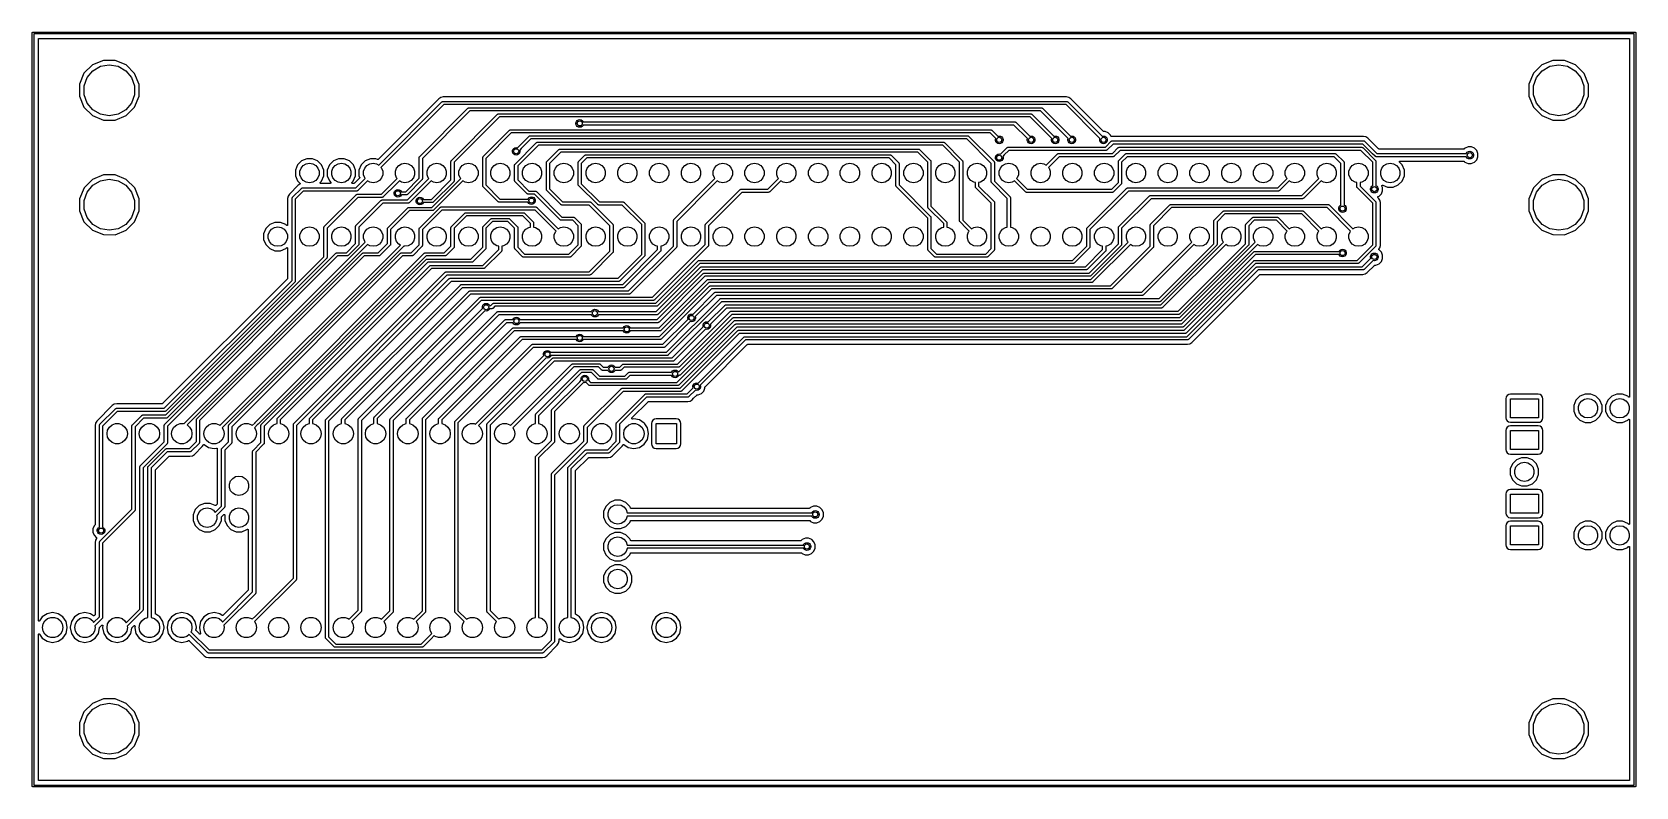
# Model space of a CAD drawing. Extents: x 85 to 212, y -151 to -91.
import ezdxf

# ---------------------------------------------------------------- set-up
doc = ezdxf.new("R2010")
doc.units = 0
doc.header["$MEASUREMENT"] = 0
doc.layers.add('BLACK', color=7, linetype='CONTINUOUS')

msp = doc.modelspace()

# ---------------------------------------------------------------- linework, layer by layer
at = {"layer": 'Black'}
for p, q in [((85.425, -91.5), (85.4261, -91.4935)), ((85.425, -150.7), (85.425, -91.5)), ((85.4261, -91.487), (85.4284, -91.4808)), ((85.4261, -91.4935), (85.4261, -91.487)), ((85.4284, -91.4808), (85.4295, -91.4743)), ((85.4295, -91.4743), (85.4328, -91.4687)), ((85.4328, -91.4687), (85.435, -91.4625)), ((85.435, -91.4625), (85.4393, -91.4575)), ((85.4393, -91.4575), (85.4425, -91.4518)), ((85.4425, -91.4518), (85.4476, -91.4476)), ((85.4476, -91.4476), (85.4518, -91.4425)), ((85.4518, -91.4425), (85.4575, -91.4393)), ((85.4575, -91.4393), (85.4625, -91.435)), ((85.4625, -91.435), (85.4687, -91.4328)), ((85.4687, -91.4328), (85.4743, -91.4295)), ((85.4743, -91.4295), (85.4808, -91.4284)), ((85.4808, -91.4284), (85.487, -91.4261)), ((85.487, -91.4261), (85.4935, -91.4261)), ((85.4935, -91.4261), (85.5, -91.425)), ((85.5, -91.425), (211.5, -91.425)), ((85.575, -91.575), (85.575, -150.625)), ((211.425, -91.575), (85.575, -91.575)), ((85.925, -91.975), (85.9258, -91.9707)), ((85.925, -96.4753), (85.925, -91.975)), ((85.9258, -91.9663), (85.9273, -91.9622)), ((85.9258, -91.9707), (85.9258, -91.9663)), ((85.9273, -91.9622), (85.928, -91.9579)), ((85.928, -91.9579), (85.9302, -91.9541)), ((85.9302, -91.9541), (85.9317, -91.95)), ((85.9317, -91.95), (85.9345, -91.9466)), ((85.9345, -91.9466), (85.9367, -91.9429)), ((85.9367, -91.9429), (85.94, -91.94)), ((85.94, -91.94), (85.9429, -91.9367)), ((85.9429, -91.9367), (85.9466, -91.9345)), ((85.9466, -91.9345), (85.95, -91.9317)), ((85.95, -91.9317), (85.9541, -91.9302)), ((85.9541, -91.9302), (85.9579, -91.928)), ((85.9579, -91.928), (85.9622, -91.9273)), ((85.9622, -91.9273), (85.9663, -91.9258)), ((85.9663, -91.9258), (85.9707, -91.9258)), ((85.9707, -91.9258), (85.975, -91.925)), ((85.975, -91.925), (211.025, -91.925)), ((211.025, -91.925), (211.029, -91.9258)), ((211.029, -91.9258), (211.034, -91.9258)), ((211.034, -91.9258), (211.038, -91.9273)), ((211.038, -91.9273), (211.042, -91.928)), ((211.042, -91.928), (211.046, -91.9302)), ((211.046, -91.9302), (211.05, -91.9317)), ((211.05, -91.9317), (211.053, -91.9345)), ((211.053, -91.9345), (211.057, -91.9367)), ((211.057, -91.9367), (211.06, -91.94)), ((211.06, -91.94), (211.063, -91.9429)), ((211.063, -91.9429), (211.065, -91.9466)), ((211.065, -91.9466), (211.068, -91.95)), ((211.068, -91.95), (211.07, -91.9541)), ((211.07, -91.9541), (211.072, -91.9579)), ((211.072, -91.9579), (211.073, -91.9622)), ((211.073, -91.9622), (211.074, -91.9663)), ((211.074, -91.9663), (211.074, -91.9707)), ((211.074, -91.9707), (211.075, -91.975)), ((211.075, -91.975), (211.075, -120.082)), ((211.425, -150.625), (211.425, -91.575)), ((211.5, -91.425), (211.506, -91.4261)), ((211.506, -91.4261), (211.513, -91.4261)), ((211.513, -91.4261), (211.519, -91.4284)), ((211.519, -91.4284), (211.526, -91.4295)), ((211.526, -91.4295), (211.531, -91.4328)), ((211.531, -91.4328), (211.537, -91.435)), ((211.537, -91.435), (211.543, -91.4393)), ((211.543, -91.4393), (211.548, -91.4425)), ((211.548, -91.4425), (211.552, -91.4476)), ((211.552, -91.4476), (211.557, -91.4518)), ((211.557, -91.4518), (211.561, -91.4575)), ((211.561, -91.4575), (211.565, -91.4625)), ((211.565, -91.4625), (211.567, -91.4687)), ((211.567, -91.4687), (211.57, -91.4743)), ((211.57, -91.4743), (211.572, -91.4808)), ((211.572, -91.4808), (211.574, -91.487)), ((211.574, -91.487), (211.574, -91.4935)), ((211.574, -91.4935), (211.575, -91.5)), ((211.575, -91.5), (211.575, -150.7)), ((90.1706, -94.0066), (89.5089, -94.6671)), ((89.7613, -94.9962), (90.2095, -94.4621)), ((91.0346, -93.6496), (90.1706, -94.0066)), ((90.2095, -94.4621), (90.8133, -94.1134)), ((90.8133, -94.1134), (91.5, -93.9924)), ((91.9695, -93.6504), (91.0346, -93.6496)), ((91.5, -93.9924), (92.1867, -94.1134)), ((92.8329, -94.0089), (91.9695, -93.6504)), ((92.1867, -94.1134), (92.7905, -94.4621)), ((92.7905, -94.4621), (93.2387, -94.9962)), ((93.4934, -94.6706), (92.8329, -94.0089)), ((204.171, -94.0066), (203.509, -94.6671)), ((203.761, -94.9962), (204.21, -94.4621)), ((205.035, -93.6496), (204.171, -94.0066)), ((204.21, -94.4621), (204.813, -94.1134)), ((204.813, -94.1134), (205.5, -93.9924)), ((205.969, -93.6504), (205.035, -93.6496)), ((205.5, -93.9924), (206.187, -94.1134)), ((206.833, -94.0089), (205.969, -93.6504)), ((206.187, -94.1134), (206.79, -94.4621)), ((206.79, -94.4621), (207.239, -94.9962)), ((207.493, -94.6706), (206.833, -94.0089)), ((89.1504, -95.5305), (89.1496, -96.4654)), ((89.5089, -94.6671), (89.1504, -95.5305)), ((89.5229, -95.6514), (89.7613, -94.9962)), ((89.5229, -96.3486), (89.5229, -95.6514)), ((93.2387, -94.9962), (93.4771, -95.6514)), ((93.4771, -95.6514), (93.4771, -96.3486)), ((93.8504, -95.5346), (93.4934, -94.6706)), ((93.8496, -96.4695), (93.8504, -95.5346)), ((203.509, -94.6671), (203.15, -95.5305)), ((203.15, -95.5305), (203.15, -96.4654)), ((203.523, -95.6514), (203.761, -94.9962)), ((203.523, -96.3486), (203.523, -95.6514)), ((207.239, -94.9962), (207.477, -95.6514)), ((207.477, -95.6514), (207.477, -96.3486)), ((207.85, -95.5346), (207.493, -94.6706)), ((207.85, -96.4695), (207.85, -95.5346)), ((85.925, -105.479), (85.925, -96.4753)), ((89.1496, -96.4654), (89.5066, -97.3294)), ((89.7613, -97.0038), (89.5229, -96.3486)), ((90.2095, -97.5379), (89.7613, -97.0038)), ((93.2387, -97.0038), (92.7905, -97.5379)), ((93.4771, -96.3486), (93.2387, -97.0038)), ((93.4911, -97.3329), (93.8496, -96.4695)), ((117.415, -96.6676), (112.651, -101.432)), ((112.69, -101.887), (117.666, -96.9116)), ((117.806, -97.125), (112.866, -102.065)), ((117.573, -96.5621), (117.415, -96.6676)), ((117.76, -96.525), (117.573, -96.5621)), ((117.666, -96.9116), (117.671, -96.9085)), ((117.671, -96.9085), (117.674, -96.9042)), ((117.674, -96.9042), (117.688, -96.8961)), ((117.688, -96.8961), (117.702, -96.8867)), ((117.702, -96.8867), (117.707, -96.8853)), ((117.707, -96.8853), (117.712, -96.8825)), ((117.712, -96.8825), (117.728, -96.8797)), ((117.728, -96.8797), (117.744, -96.8755)), ((117.744, -96.8755), (117.749, -96.876)), ((117.749, -96.876), (117.755, -96.875)), ((117.755, -96.875), (166.8, -96.875)), ((166.795, -96.525), (117.76, -96.525)), ((166.748, -97.125), (117.806, -97.125)), ((169.312, -99.6884), (166.748, -97.125)), ((166.981, -96.5621), (166.795, -96.525)), ((166.8, -96.875), (166.805, -96.876)), ((166.805, -96.876), (166.811, -96.8755)), ((166.811, -96.8755), (166.827, -96.8797)), ((166.827, -96.8797), (166.843, -96.8825)), ((166.843, -96.8825), (166.848, -96.8853)), ((166.848, -96.8853), (166.853, -96.8867)), ((166.853, -96.8867), (166.866, -96.8961)), ((166.866, -96.8961), (166.88, -96.9042)), ((166.88, -96.9042), (166.884, -96.9085)), ((166.884, -96.9085), (166.888, -96.9116)), ((166.888, -96.9116), (169.488, -99.5116)), ((167.139, -96.6676), (166.981, -96.5621)), ((169.707, -99.2354), (167.139, -96.6676)), ((203.15, -96.4654), (203.507, -97.3294)), ((203.761, -97.0038), (203.523, -96.3486)), ((204.21, -97.5379), (203.761, -97.0038)), ((207.239, -97.0038), (206.79, -97.5379)), ((207.477, -96.3486), (207.239, -97.0038)), ((207.491, -97.3329), (207.85, -96.4695)), ((89.5066, -97.3294), (90.1671, -97.9911)), ((90.1671, -97.9911), (91.0305, -98.3496)), ((90.8133, -97.8866), (90.2095, -97.5379)), ((91.5, -98.0076), (90.8133, -97.8866)), ((91.0305, -98.3496), (91.9654, -98.3504)), ((92.1867, -97.8866), (91.5, -98.0076)), ((91.9654, -98.3504), (92.8294, -97.9934)), ((92.7905, -97.5379), (92.1867, -97.8866)), ((92.8294, -97.9934), (93.4911, -97.3329)), ((115.912, -101.212), (119.712, -97.4116)), ((119.852, -97.625), (116.125, -101.352)), ((118.412, -101.512), (122.037, -97.8866)), ((122.177, -98.1), (118.625, -101.652)), ((119.712, -97.4116), (119.716, -97.4085)), ((119.716, -97.4085), (119.72, -97.4043)), ((119.72, -97.4043), (119.734, -97.3961)), ((119.734, -97.3961), (119.747, -97.3867)), ((119.747, -97.3867), (119.752, -97.3853)), ((119.752, -97.3853), (119.757, -97.3826)), ((119.757, -97.3826), (119.773, -97.3797)), ((119.773, -97.3797), (119.789, -97.3755)), ((119.789, -97.3755), (119.795, -97.376)), ((119.795, -97.376), (119.8, -97.375)), ((119.8, -97.375), (164.8, -97.375)), ((164.748, -97.625), (119.852, -97.625)), ((122.037, -97.8866), (122.041, -97.8835)), ((122.041, -97.8835), (122.045, -97.8792)), ((122.045, -97.8792), (122.059, -97.8711)), ((122.059, -97.8711), (122.072, -97.8617)), ((122.072, -97.8617), (122.077, -97.8603)), ((122.077, -97.8603), (122.082, -97.8575)), ((122.082, -97.8575), (122.098, -97.8547)), ((122.098, -97.8547), (122.114, -97.8505)), ((122.114, -97.8505), (122.12, -97.851)), ((122.12, -97.851), (122.125, -97.85)), ((122.125, -97.85), (163.975, -97.85)), ((163.923, -98.1), (122.177, -98.1)), ((128.239, -98.4571), (128.306, -98.377)), ((128.306, -98.377), (128.397, -98.3247)), ((128.397, -98.3247), (128.5, -98.3066)), ((128.5, -98.3066), (128.603, -98.3247)), ((128.603, -98.3247), (128.694, -98.377)), ((128.694, -98.377), (128.761, -98.4571)), ((165.621, -99.7982), (163.923, -98.1)), ((163.975, -97.85), (163.98, -97.851)), ((163.98, -97.851), (163.986, -97.8505)), ((163.986, -97.8505), (164.002, -97.8547)), ((164.002, -97.8547), (164.018, -97.8575)), ((164.018, -97.8575), (164.023, -97.8603)), ((164.023, -97.8603), (164.028, -97.8617)), ((164.028, -97.8617), (164.041, -97.8711)), ((164.041, -97.8711), (164.055, -97.8792)), ((164.055, -97.8792), (164.059, -97.8835)), ((164.059, -97.8835), (164.063, -97.8866)), ((164.063, -97.8866), (165.795, -99.6182)), ((166.812, -99.6884), (164.748, -97.625)), ((164.8, -97.375), (164.805, -97.376)), ((164.805, -97.376), (164.811, -97.3755)), ((164.811, -97.3755), (164.827, -97.3797)), ((164.827, -97.3797), (164.843, -97.3826)), ((164.843, -97.3826), (164.848, -97.3853)), ((164.848, -97.3853), (164.853, -97.3867)), ((164.853, -97.3867), (164.866, -97.3961)), ((164.866, -97.3961), (164.88, -97.4043)), ((164.88, -97.4043), (164.884, -97.4085)), ((164.884, -97.4085), (164.888, -97.4116)), ((164.888, -97.4116), (166.988, -99.5116)), ((203.507, -97.3294), (204.167, -97.9911)), ((204.167, -97.9911), (205.031, -98.3496)), ((204.813, -97.8866), (204.21, -97.5379)), ((205.5, -98.0076), (204.813, -97.8866)), ((205.031, -98.3496), (205.965, -98.3504)), ((206.187, -97.8866), (205.5, -98.0076)), ((205.965, -98.3504), (206.829, -97.9934)), ((206.79, -97.5379), (206.187, -97.8866)), ((206.829, -97.9934), (207.491, -97.3329)), ((120.912, -101.212), (122.979, -99.1443)), ((123.119, -99.3577), (121.125, -101.352)), ((122.979, -99.1443), (122.983, -99.1412)), ((122.983, -99.1412), (122.987, -99.137)), ((122.987, -99.137), (123.001, -99.1288)), ((123.001, -99.1288), (123.014, -99.1194)), ((123.014, -99.1194), (123.02, -99.118)), ((123.02, -99.118), (123.025, -99.1153)), ((123.025, -99.1153), (123.041, -99.1124)), ((123.041, -99.1124), (123.056, -99.1082)), ((123.056, -99.1082), (123.062, -99.1087)), ((123.062, -99.1087), (123.067, -99.1077)), ((123.067, -99.1077), (160.833, -99.1077)), ((160.781, -99.3577), (123.119, -99.3577)), ((123.712, -100.412), (124.512, -99.6116)), ((124.512, -99.6116), (124.516, -99.6085)), ((124.516, -99.6085), (124.52, -99.6043)), ((124.52, -99.6043), (124.534, -99.5961)), ((124.534, -99.5961), (124.547, -99.5867)), ((124.547, -99.5867), (124.552, -99.5853)), ((124.552, -99.5853), (124.557, -99.5826)), ((124.557, -99.5826), (124.573, -99.5797)), ((124.573, -99.5797), (124.589, -99.5755)), ((124.589, -99.5755), (124.595, -99.576)), ((124.595, -99.576), (124.6, -99.575)), ((124.6, -99.575), (128.94, -99.575)), ((128.203, -98.5554), (128.239, -98.4571)), ((128.203, -98.66), (128.203, -98.5554)), ((128.239, -98.7583), (128.203, -98.66)), ((128.306, -98.8384), (128.239, -98.7583)), ((128.397, -98.8907), (128.306, -98.8384)), ((128.5, -98.9089), (128.397, -98.8907)), ((128.603, -98.8907), (128.5, -98.9089)), ((128.694, -98.8384), (128.603, -98.8907)), ((128.761, -98.7583), (128.694, -98.8384)), ((128.761, -98.4571), (128.77, -98.4827)), ((128.77, -98.7327), (128.761, -98.7583)), ((128.77, -98.4827), (128.924, -98.4827)), ((128.924, -98.7327), (128.77, -98.7327)), ((128.924, -98.4827), (162.708, -98.4827)), ((162.656, -98.7327), (128.924, -98.7327)), ((128.94, -99.575), (128.94, -99.575)), ((128.94, -99.575), (159, -99.575)), ((159, -99.575), (159.005, -99.576)), ((159.005, -99.576), (159.011, -99.5755)), ((159.011, -99.5755), (159.027, -99.5797)), ((159.027, -99.5797), (159.043, -99.5825)), ((159.043, -99.5825), (159.048, -99.5853)), ((159.048, -99.5853), (159.053, -99.5867)), ((159.053, -99.5867), (159.066, -99.5961)), ((159.066, -99.5961), (159.08, -99.6042)), ((159.08, -99.6042), (159.084, -99.6085)), ((159.084, -99.6085), (159.088, -99.6116)), ((159.088, -99.6116), (161.088, -101.612)), ((161.112, -99.6884), (160.781, -99.3577)), ((160.833, -99.1077), (160.838, -99.1087)), ((160.838, -99.1087), (160.844, -99.1082)), ((160.844, -99.1082), (160.859, -99.1124)), ((160.859, -99.1124), (160.875, -99.1153)), ((160.875, -99.1153), (160.88, -99.118)), ((160.88, -99.118), (160.886, -99.1194)), ((160.886, -99.1194), (160.899, -99.1288)), ((160.899, -99.1288), (160.913, -99.137)), ((160.913, -99.137), (160.917, -99.1412)), ((160.917, -99.1412), (160.921, -99.1443)), ((160.921, -99.1443), (161.288, -99.5116)), ((161.288, -99.5116), (161.288, -99.5116)), ((161.288, -99.5116), (161.395, -99.6182)), ((161.395, -99.6182), (161.397, -99.617)), ((161.397, -99.617), (161.5, -99.5989)), ((161.5, -99.5989), (161.603, -99.617)), ((161.603, -99.617), (161.694, -99.6693)), ((163.721, -99.7982), (162.656, -98.7327)), ((162.708, -98.4827), (162.713, -98.4837)), ((162.713, -98.4837), (162.719, -98.4832)), ((162.719, -98.4832), (162.734, -98.4874)), ((162.734, -98.4874), (162.75, -98.4902)), ((162.75, -98.4902), (162.755, -98.493)), ((162.755, -98.493), (162.761, -98.4944)), ((162.761, -98.4944), (162.774, -98.5038)), ((162.774, -98.5038), (162.788, -98.5119)), ((162.788, -98.5119), (162.792, -98.5162)), ((162.792, -98.5162), (162.796, -98.5193)), ((162.796, -98.5193), (163.895, -99.6182)), ((163.895, -99.6182), (163.897, -99.617)), ((163.897, -99.617), (164, -99.5988)), ((164, -99.5988), (164.103, -99.617)), ((164.103, -99.617), (164.194, -99.6693)), ((165.795, -99.6182), (165.797, -99.617)), ((165.797, -99.617), (165.9, -99.5989)), ((165.9, -99.5989), (166.003, -99.617)), ((166.003, -99.617), (166.094, -99.6693)), ((166.988, -99.5116), (166.988, -99.5116)), ((166.988, -99.5116), (167.095, -99.6182)), ((167.095, -99.6182), (167.097, -99.617)), ((167.097, -99.617), (167.2, -99.5989)), ((167.2, -99.5989), (167.303, -99.617)), ((167.303, -99.617), (167.394, -99.6693)), ((169.488, -99.5116), (169.488, -99.5116)), ((169.488, -99.5116), (169.595, -99.6182)), ((169.595, -99.6182), (169.597, -99.617)), ((169.597, -99.617), (169.7, -99.5989)), ((169.7, -99.5989), (169.803, -99.617)), ((169.709, -99.2366), (169.707, -99.2354)), ((169.71, -99.2383), (169.709, -99.2366)), ((169.716, -99.2416), (169.71, -99.2383)), ((169.721, -99.2454), (169.716, -99.2416)), ((169.723, -99.2459), (169.721, -99.2454)), ((169.725, -99.247), (169.723, -99.2459)), ((169.732, -99.2482), (169.725, -99.247)), ((169.738, -99.2498), (169.732, -99.2482)), ((169.74, -99.2497), (169.738, -99.2498)), ((169.742, -99.25), (169.74, -99.2497)), ((169.83, -99.2501), (169.742, -99.25)), ((169.803, -99.617), (169.894, -99.6693)), ((170.069, -99.3493), (169.83, -99.2501)), ((170.251, -99.5323), (170.069, -99.3493)), ((170.283, -99.6082), (170.251, -99.5323)), ((170.287, -99.6152), (170.283, -99.6082)), ((170.291, -99.6221), (170.287, -99.6152)), ((170.292, -99.6224), (170.291, -99.6221)), ((170.292, -99.6229), (170.292, -99.6224)), ((170.299, -99.6279), (170.292, -99.6229)), ((170.305, -99.633), (170.299, -99.6279)), ((170.305, -99.6331), (170.305, -99.633)), ((170.306, -99.6335), (170.305, -99.6331)), ((170.314, -99.6359), (170.306, -99.6335)), ((170.321, -99.6385), (170.314, -99.6359)), ((170.322, -99.6385), (170.321, -99.6385)), ((170.331, -99.6383), (170.322, -99.6387)), ((170.322, -99.6387), (170.322, -99.6385)), ((170.339, -99.6382), (170.331, -99.6383)), ((170.405, -99.625), (170.339, -99.6382)), ((190.145, -99.625), (170.405, -99.625)), ((190.331, -99.6621), (190.145, -99.625)), ((123.203, -100.748), (123.239, -100.649)), ((123.203, -100.852), (123.203, -100.748)), ((123.239, -100.951), (123.203, -100.852)), ((123.239, -100.649), (123.306, -100.569)), ((123.306, -100.569), (123.397, -100.517)), ((123.397, -100.517), (123.5, -100.499)), ((123.412, -101.812), (125.112, -100.112)), ((123.5, -100.499), (123.603, -100.517)), ((123.603, -100.517), (123.605, -100.518)), ((123.605, -100.518), (123.712, -100.412)), ((125.252, -100.325), (123.625, -101.952)), ((123.712, -100.412), (123.712, -100.412)), ((123.797, -100.852), (123.761, -100.951)), ((123.888, -100.588), (123.779, -100.698)), ((123.779, -100.698), (123.797, -100.748)), ((123.797, -100.748), (123.797, -100.852)), ((124.652, -99.825), (123.888, -100.588)), ((123.888, -100.588), (123.888, -100.588)), ((128.94, -99.825), (124.652, -99.825)), ((125.112, -100.112), (125.116, -100.108)), ((125.116, -100.108), (125.12, -100.104)), ((125.12, -100.104), (125.134, -100.096)), ((125.134, -100.096), (125.147, -100.087)), ((125.147, -100.087), (125.153, -100.085)), ((125.153, -100.085), (125.157, -100.083)), ((125.157, -100.083), (125.173, -100.08)), ((125.173, -100.08), (125.189, -100.075)), ((125.189, -100.075), (125.195, -100.076)), ((125.195, -100.076), (125.2, -100.075)), ((125.2, -100.075), (157.1, -100.075)), ((157.048, -100.325), (125.252, -100.325)), ((125.912, -101.612), (126.862, -100.662)), ((127.002, -100.875), (126.125, -101.752)), ((126.862, -100.662), (126.866, -100.658)), ((126.866, -100.658), (126.87, -100.654)), ((126.87, -100.654), (126.884, -100.646)), ((126.884, -100.646), (126.897, -100.637)), ((126.897, -100.637), (126.902, -100.635)), ((126.902, -100.635), (126.907, -100.633)), ((126.907, -100.633), (126.923, -100.63)), ((126.923, -100.63), (126.939, -100.625)), ((126.939, -100.625), (126.945, -100.626)), ((126.945, -100.626), (126.95, -100.625)), ((126.95, -100.625), (155.15, -100.625)), ((155.098, -100.875), (127.002, -100.875)), ((128.941, -99.825), (128.94, -99.825)), ((158.948, -99.825), (128.941, -99.825)), ((155.875, -101.652), (155.098, -100.875)), ((155.15, -100.625), (155.155, -100.626)), ((155.155, -100.626), (155.161, -100.625)), ((155.161, -100.625), (155.177, -100.63)), ((155.177, -100.63), (155.193, -100.633)), ((155.193, -100.633), (155.198, -100.635)), ((155.198, -100.635), (155.203, -100.637)), ((155.203, -100.637), (155.216, -100.646)), ((155.216, -100.646), (155.23, -100.654)), ((155.23, -100.654), (155.234, -100.658)), ((155.234, -100.658), (155.238, -100.662)), ((155.238, -100.662), (156.088, -101.512)), ((158.375, -101.652), (157.048, -100.325)), ((157.1, -100.075), (157.105, -100.076)), ((157.105, -100.076), (157.111, -100.075)), ((157.111, -100.075), (157.127, -100.08)), ((157.127, -100.08), (157.143, -100.083)), ((157.143, -100.083), (157.147, -100.085)), ((157.147, -100.085), (157.153, -100.087)), ((157.153, -100.087), (157.166, -100.096)), ((157.166, -100.096), (157.18, -100.104)), ((157.18, -100.104), (157.184, -100.108)), ((157.184, -100.108), (157.188, -100.112)), ((157.188, -100.112), (158.588, -101.512)), ((160.875, -101.752), (158.948, -99.825)), ((161.221, -99.7982), (161.112, -99.6884)), ((161.112, -99.6884), (161.112, -99.6884)), ((161.203, -99.8477), (161.221, -99.7982)), ((161.203, -99.9523), (161.203, -99.8477)), ((161.239, -100.051), (161.203, -99.9523)), ((161.306, -100.131), (161.239, -100.051)), ((161.397, -100.183), (161.306, -100.131)), ((161.5, -100.201), (161.397, -100.183)), ((161.603, -100.183), (161.5, -100.201)), ((161.694, -100.131), (161.603, -100.183)), ((161.605, -101.018), (161.712, -100.912)), ((161.694, -99.6693), (161.761, -99.7494)), ((161.761, -100.051), (161.694, -100.131)), ((161.712, -100.912), (162.112, -100.512)), ((161.712, -100.912), (161.712, -100.912)), ((161.761, -99.7494), (161.797, -99.8477)), ((161.797, -99.9523), (161.761, -100.051)), ((161.797, -99.8477), (161.797, -99.9523)), ((162.252, -100.725), (161.888, -101.088)), ((162.112, -100.512), (162.116, -100.508)), ((162.116, -100.508), (162.12, -100.504)), ((162.12, -100.504), (162.134, -100.496)), ((162.134, -100.496), (162.147, -100.487)), ((162.147, -100.487), (162.152, -100.485)), ((162.152, -100.485), (162.157, -100.483)), ((162.157, -100.483), (162.173, -100.48)), ((162.173, -100.48), (162.189, -100.475)), ((162.189, -100.475), (162.195, -100.476)), ((162.195, -100.476), (162.2, -100.475)), ((162.2, -100.475), (169.848, -100.475)), ((169.9, -100.725), (162.252, -100.725)), ((163.703, -99.8477), (163.721, -99.7982)), ((163.703, -99.9523), (163.703, -99.8477)), ((163.739, -100.051), (163.703, -99.9523)), ((163.806, -100.131), (163.739, -100.051)), ((163.897, -100.183), (163.806, -100.131)), ((164, -100.201), (163.897, -100.183)), ((164.103, -100.183), (164, -100.201)), ((164.194, -100.131), (164.103, -100.183)), ((164.194, -99.6693), (164.261, -99.7494)), ((164.261, -100.051), (164.194, -100.131)), ((164.261, -99.7494), (164.297, -99.8477)), ((164.297, -99.9523), (164.261, -100.051)), ((164.297, -99.8477), (164.297, -99.9523)), ((165.603, -99.8477), (165.621, -99.7982)), ((165.603, -99.9523), (165.603, -99.8477)), ((165.639, -100.051), (165.603, -99.9523)), ((165.706, -100.131), (165.639, -100.051)), ((165.797, -100.183), (165.706, -100.131)), ((165.9, -100.201), (165.797, -100.183)), ((166.003, -100.183), (165.9, -100.201)), ((166.094, -100.131), (166.003, -100.183)), ((166.094, -99.6693), (166.161, -99.7494)), ((166.161, -100.051), (166.094, -100.131)), ((166.161, -99.7494), (166.197, -99.8477)), ((166.197, -99.9523), (166.161, -100.051)), ((166.197, -99.8477), (166.197, -99.9523)), ((166.921, -99.7982), (166.812, -99.6884)), ((166.812, -99.6884), (166.812, -99.6884)), ((166.903, -99.8477), (166.921, -99.7982)), ((166.903, -99.9523), (166.903, -99.8477)), ((166.939, -100.051), (166.903, -99.9523)), ((167.006, -100.131), (166.939, -100.051)), ((167.097, -100.183), (167.006, -100.131)), ((167.2, -100.201), (167.097, -100.183)), ((167.303, -100.183), (167.2, -100.201)), ((167.394, -100.131), (167.303, -100.183)), ((167.394, -99.6693), (167.461, -99.7494)), ((167.461, -100.051), (167.394, -100.131)), ((167.461, -99.7494), (167.497, -99.8477)), ((167.497, -99.9523), (167.461, -100.051)), ((167.497, -99.8477), (167.497, -99.9523)), ((169.421, -99.7982), (169.312, -99.6884)), ((169.312, -99.6884), (169.312, -99.6884)), ((169.403, -99.8477), (169.421, -99.7982)), ((169.403, -99.9523), (169.403, -99.8477)), ((169.439, -100.051), (169.403, -99.9523)), ((169.506, -100.131), (169.439, -100.051)), ((169.597, -100.183), (169.506, -100.131)), ((169.7, -100.201), (169.597, -100.183)), ((169.803, -100.183), (169.7, -100.201)), ((169.894, -100.131), (169.803, -100.183)), ((169.848, -100.475), (170.312, -100.012)), ((169.894, -99.6693), (169.961, -99.7494)), ((169.961, -100.051), (169.894, -100.131)), ((169.905, -100.724), (169.9, -100.725)), ((169.911, -100.725), (169.905, -100.724)), ((169.927, -100.72), (169.911, -100.725)), ((169.943, -100.717), (169.927, -100.72)), ((169.948, -100.715), (169.943, -100.717)), ((169.953, -100.713), (169.948, -100.715)), ((169.966, -100.704), (169.953, -100.713)), ((169.961, -99.7494), (169.997, -99.8477)), ((169.997, -99.9523), (169.961, -100.051)), ((169.98, -100.696), (169.966, -100.704)), ((169.984, -100.692), (169.98, -100.696)), ((169.988, -100.688), (169.984, -100.692)), ((170.452, -100.225), (169.988, -100.688)), ((169.997, -99.8477), (169.997, -99.9523)), ((170.312, -100.012), (170.316, -100.008)), ((170.316, -100.008), (170.32, -100.004)), ((170.32, -100.004), (170.334, -99.9961)), ((170.334, -99.9961), (170.347, -99.9867)), ((170.347, -99.9867), (170.352, -99.9853)), ((170.352, -99.9853), (170.357, -99.9825)), ((170.357, -99.9825), (170.373, -99.9797)), ((170.373, -99.9797), (170.389, -99.9755)), ((170.389, -99.9755), (170.395, -99.976)), ((170.395, -99.976), (170.4, -99.975)), ((170.398, -100.975), (170.862, -100.512)), ((170.4, -99.975), (190.15, -99.975)), ((190.098, -100.225), (170.452, -100.225)), ((171.002, -100.725), (170.538, -101.188)), ((170.862, -100.512), (170.866, -100.508)), ((170.866, -100.508), (170.87, -100.504)), ((170.87, -100.504), (170.884, -100.496)), ((170.884, -100.496), (170.897, -100.487)), ((170.897, -100.487), (170.902, -100.485)), ((170.902, -100.485), (170.907, -100.483)), ((170.907, -100.483), (170.923, -100.48)), ((170.923, -100.48), (170.939, -100.475)), ((170.939, -100.475), (170.945, -100.476)), ((170.945, -100.476), (170.95, -100.475)), ((170.95, -100.475), (190, -100.475)), ((189.948, -100.725), (171.002, -100.725)), ((190.875, -101.652), (189.948, -100.725)), ((190, -100.475), (190.005, -100.476)), ((190.005, -100.476), (190.011, -100.475)), ((190.011, -100.475), (190.027, -100.48)), ((190.027, -100.48), (190.043, -100.483)), ((190.043, -100.483), (190.048, -100.485)), ((190.048, -100.485), (190.053, -100.487)), ((190.053, -100.487), (190.066, -100.496)), ((190.066, -100.496), (190.08, -100.504)), ((190.08, -100.504), (190.084, -100.508)), ((190.084, -100.508), (190.088, -100.512)), ((190.088, -100.512), (191.088, -101.512)), ((190.862, -100.988), (190.098, -100.225)), ((190.15, -99.975), (190.155, -99.976)), ((190.155, -99.976), (190.161, -99.9755)), ((190.161, -99.9755), (190.177, -99.9797)), ((190.177, -99.9797), (190.193, -99.9825)), ((190.193, -99.9825), (190.198, -99.9853)), ((190.198, -99.9853), (190.203, -99.9867)), ((190.203, -99.9867), (190.216, -99.9961)), ((190.216, -99.9961), (190.23, -100.004)), ((190.23, -100.004), (190.234, -100.008)), ((190.234, -100.008), (190.238, -100.012)), ((190.238, -100.012), (191.038, -100.812)), ((190.489, -99.7676), (190.331, -99.6621)), ((191.332, -100.61), (190.489, -99.7676)), ((191.038, -100.812), (191.202, -100.975)), ((191.334, -100.612), (191.332, -100.61)), ((191.335, -100.613), (191.334, -100.612)), ((191.341, -100.617), (191.335, -100.613)), ((191.346, -100.62), (191.341, -100.617)), ((191.348, -100.621), (191.346, -100.62)), ((191.35, -100.622), (191.348, -100.621)), ((191.357, -100.623), (191.35, -100.622)), ((191.363, -100.625), (191.357, -100.623)), ((191.365, -100.625), (191.363, -100.625)), ((191.367, -100.625), (191.365, -100.625)), ((198.035, -100.625), (191.367, -100.625)), ((198.037, -100.625), (198.035, -100.625)), ((198.039, -100.625), (198.037, -100.625)), ((198.046, -100.623), (198.039, -100.625)), ((198.052, -100.622), (198.046, -100.623)), ((198.054, -100.621), (198.052, -100.622)), ((198.056, -100.62), (198.054, -100.621)), ((198.062, -100.617), (198.056, -100.62)), ((198.067, -100.613), (198.062, -100.617)), ((198.069, -100.612), (198.067, -100.613)), ((198.07, -100.61), (198.069, -100.612)), ((198.132, -100.549), (198.07, -100.61)), ((198.371, -100.45), (198.132, -100.549)), ((198.239, -100.949), (198.306, -100.869)), ((198.306, -100.869), (198.397, -100.817)), ((198.63, -100.45), (198.371, -100.45)), ((198.397, -100.817), (198.5, -100.799)), ((198.5, -100.799), (198.603, -100.817)), ((198.603, -100.817), (198.694, -100.869)), ((198.869, -100.549), (198.63, -100.45)), ((198.694, -100.869), (198.761, -100.949)), ((199.051, -100.732), (198.869, -100.549)), ((199.15, -100.971), (199.051, -100.732)), ((106.309, -101.873), (106.139, -102.281)), ((106.622, -101.56), (106.309, -101.873)), ((106.498, -102.371), (106.589, -102.121)), ((106.589, -102.121), (106.759, -101.918)), ((107.031, -101.391), (106.622, -101.56)), ((106.759, -101.918), (106.989, -101.785)), ((106.989, -101.785), (107.251, -101.739)), ((107.473, -101.392), (107.031, -101.391)), ((107.251, -101.739), (107.513, -101.785)), ((107.882, -101.561), (107.473, -101.392)), ((107.513, -101.785), (107.743, -101.918)), ((107.743, -101.918), (107.914, -102.121)), ((108.194, -101.875), (107.882, -101.561)), ((107.914, -102.121), (108.004, -102.371)), ((108.363, -102.283), (108.194, -101.875)), ((108.809, -101.873), (108.639, -102.281)), ((109.122, -101.56), (108.809, -101.873)), ((108.998, -102.371), (109.089, -102.121)), ((109.089, -102.121), (109.259, -101.918)), ((109.531, -101.391), (109.122, -101.56)), ((109.259, -101.918), (109.489, -101.785)), ((109.489, -101.785), (109.751, -101.739)), ((109.973, -101.392), (109.531, -101.391)), ((109.751, -101.739), (110.013, -101.785)), ((110.382, -101.561), (109.973, -101.392)), ((110.013, -101.785), (110.243, -101.918)), ((110.243, -101.918), (110.414, -102.121)), ((110.694, -101.875), (110.382, -101.561)), ((110.414, -102.121), (110.504, -102.371)), ((110.863, -102.283), (110.694, -101.875)), ((111.309, -101.873), (111.139, -102.281)), ((111.622, -101.56), (111.309, -101.873)), ((111.498, -102.371), (111.589, -102.121)), ((111.589, -102.121), (111.759, -101.918)), ((112.031, -101.391), (111.622, -101.56)), ((111.759, -101.918), (111.989, -101.785)), ((111.989, -101.785), (112.251, -101.739)), ((112.473, -101.392), (112.031, -101.391)), ((112.251, -101.739), (112.513, -101.785)), ((112.596, -101.443), (112.473, -101.392)), ((112.513, -101.785), (112.69, -101.887)), ((112.6, -101.444), (112.596, -101.443)), ((112.603, -101.445), (112.6, -101.444)), ((112.608, -101.445), (112.603, -101.445)), ((112.613, -101.447), (112.608, -101.445)), ((112.617, -101.446), (112.613, -101.447)), ((112.62, -101.447), (112.617, -101.446)), ((112.625, -101.445), (112.62, -101.447)), ((112.631, -101.444), (112.625, -101.445)), ((112.633, -101.443), (112.631, -101.444)), ((112.637, -101.442), (112.633, -101.443)), ((112.641, -101.439), (112.637, -101.442)), ((112.646, -101.436), (112.641, -101.439)), ((112.648, -101.434), (112.646, -101.436)), ((112.651, -101.432), (112.648, -101.434)), ((112.866, -102.065), (112.914, -102.121)), ((112.914, -102.121), (113.004, -102.371)), ((113.998, -102.371), (114.089, -102.121)), ((114.089, -102.121), (114.259, -101.918)), ((114.259, -101.918), (114.489, -101.785)), ((114.489, -101.785), (114.751, -101.739)), ((114.751, -101.739), (115.013, -101.785)), ((115.013, -101.785), (115.243, -101.918)), ((115.243, -101.918), (115.414, -102.121)), ((115.414, -102.121), (115.504, -102.371)), ((115.875, -101.289), (115.88, -101.273)), ((115.876, -101.295), (115.875, -101.289)), ((115.875, -101.3), (115.876, -101.295)), ((115.875, -102.912), (115.875, -101.3)), ((115.88, -101.273), (115.883, -101.257)), ((115.883, -101.257), (115.885, -101.252)), ((115.885, -101.252), (115.887, -101.247)), ((115.887, -101.247), (115.896, -101.234)), ((115.896, -101.234), (115.904, -101.22)), ((115.904, -101.22), (115.908, -101.216)), ((115.908, -101.216), (115.912, -101.212)), ((116.125, -101.352), (116.125, -102.964)), ((116.498, -102.371), (116.589, -102.121)), ((116.589, -102.121), (116.759, -101.918)), ((116.759, -101.918), (116.989, -101.785)), ((116.989, -101.785), (117.251, -101.739)), ((117.251, -101.739), (117.513, -101.785)), ((117.513, -101.785), (117.743, -101.918)), ((117.743, -101.918), (117.914, -102.121)), ((117.914, -102.121), (118.004, -102.371)), ((118.375, -101.589), (118.38, -101.573)), ((118.376, -101.595), (118.375, -101.589)), ((118.375, -101.6), (118.376, -101.595)), ((118.375, -103.048), (118.375, -101.6)), ((118.38, -101.573), (118.383, -101.557)), ((118.383, -101.557), (118.385, -101.552)), ((118.385, -101.552), (118.387, -101.547)), ((118.387, -101.547), (118.396, -101.534)), ((118.396, -101.534), (118.404, -101.52)), ((118.404, -101.52), (118.408, -101.516)), ((118.408, -101.516), (118.412, -101.512)), ((118.625, -101.652), (118.625, -103.1)), ((118.998, -102.371), (119.089, -102.121)), ((119.089, -102.121), (119.259, -101.918)), ((119.259, -101.918), (119.489, -101.785)), ((119.489, -101.785), (119.751, -101.739)), ((119.751, -101.739), (120.013, -101.785)), ((120.013, -101.785), (120.243, -101.918)), ((120.243, -101.918), (120.414, -102.121)), ((120.414, -102.121), (120.504, -102.371)), ((120.875, -101.289), (120.88, -101.273)), ((120.876, -101.295), (120.875, -101.289)), ((120.875, -101.3), (120.876, -101.295)), ((120.875, -103.5), (120.875, -101.3)), ((120.88, -101.273), (120.883, -101.257)), ((120.883, -101.257), (120.885, -101.252)), ((120.885, -101.252), (120.887, -101.247)), ((120.887, -101.247), (120.896, -101.234)), ((120.896, -101.234), (120.904, -101.22)), ((120.904, -101.22), (120.908, -101.216)), ((120.908, -101.216), (120.912, -101.212)), ((121.125, -101.352), (121.125, -103.448)), ((121.498, -102.371), (121.589, -102.121)), ((121.589, -102.121), (121.759, -101.918)), ((121.759, -101.918), (121.989, -101.785)), ((121.989, -101.785), (122.251, -101.739)), ((122.251, -101.739), (122.513, -101.785)), ((122.513, -101.785), (122.743, -101.918)), ((122.743, -101.918), (122.914, -102.121)), ((122.914, -102.121), (123.004, -102.371)), ((123.306, -101.031), (123.239, -100.951)), ((123.397, -101.083), (123.306, -101.031)), ((123.375, -101.889), (123.38, -101.873)), ((123.376, -101.895), (123.375, -101.889)), ((123.375, -101.9), (123.376, -101.895)), ((123.375, -103.1), (123.375, -101.9)), ((123.38, -101.873), (123.383, -101.857)), ((123.383, -101.857), (123.385, -101.852)), ((123.385, -101.852), (123.387, -101.847)), ((123.387, -101.847), (123.396, -101.834)), ((123.396, -101.834), (123.404, -101.82)), ((123.5, -101.101), (123.397, -101.083)), ((123.404, -101.82), (123.408, -101.816)), ((123.408, -101.816), (123.412, -101.812)), ((123.603, -101.083), (123.5, -101.101)), ((123.694, -101.031), (123.603, -101.083)), ((123.625, -101.952), (123.625, -103.048)), ((123.761, -100.951), (123.694, -101.031)), ((123.998, -102.371), (124.089, -102.121)), ((124.089, -102.121), (124.259, -101.918)), ((124.259, -101.918), (124.489, -101.785)), ((124.489, -101.785), (124.751, -101.739)), ((124.751, -101.739), (125.013, -101.785)), ((125.013, -101.785), (125.243, -101.918)), ((125.243, -101.918), (125.414, -102.121)), ((125.414, -102.121), (125.504, -102.371)), ((125.875, -101.689), (125.88, -101.673)), ((125.876, -101.695), (125.875, -101.689)), ((125.875, -101.7), (125.876, -101.695)), ((125.875, -103.8), (125.875, -101.7)), ((125.88, -101.673), (125.883, -101.657)), ((125.883, -101.657), (125.885, -101.652)), ((125.885, -101.652), (125.887, -101.647)), ((125.887, -101.647), (125.896, -101.634)), ((125.896, -101.634), (125.904, -101.62)), ((125.904, -101.62), (125.908, -101.616)), ((125.908, -101.616), (125.912, -101.612)), ((126.125, -101.752), (126.125, -103.748)), ((126.498, -102.371), (126.589, -102.121)), ((126.589, -102.121), (126.759, -101.918)), ((126.759, -101.918), (126.989, -101.785)), ((126.989, -101.785), (127.251, -101.739)), ((127.251, -101.739), (127.513, -101.785)), ((127.513, -101.785), (127.743, -101.918)), ((127.743, -101.918), (127.914, -102.121)), ((127.914, -102.121), (128.004, -102.371)), ((128.375, -101.689), (128.38, -101.673)), ((128.376, -101.695), (128.375, -101.689)), ((128.375, -101.7), (128.376, -101.695)), ((128.375, -103.4), (128.375, -101.7)), ((128.38, -101.673), (128.383, -101.657)), ((128.383, -101.657), (128.385, -101.652)), ((128.385, -101.652), (128.387, -101.647)), ((128.387, -101.647), (128.396, -101.634)), ((128.396, -101.634), (128.404, -101.62)), ((128.404, -101.62), (128.408, -101.616)), ((128.408, -101.616), (128.412, -101.612)), ((128.412, -101.612), (128.912, -101.112)), ((129.052, -101.325), (128.625, -101.752)), ((128.625, -101.752), (128.625, -103.348)), ((128.912, -101.112), (128.916, -101.108)), ((128.916, -101.108), (128.92, -101.104)), ((128.92, -101.104), (128.934, -101.096)), ((128.934, -101.096), (128.947, -101.087)), ((128.947, -101.087), (128.952, -101.085)), ((128.952, -101.085), (128.957, -101.083)), ((128.957, -101.083), (128.973, -101.08)), ((128.973, -101.08), (128.989, -101.075)), ((128.989, -101.075), (128.995, -101.076)), ((128.995, -101.076), (129, -101.075)), ((128.998, -102.371), (129.089, -102.121)), ((129, -101.075), (152.9, -101.075)), ((152.848, -101.325), (129.052, -101.325)), ((129.089, -102.121), (129.259, -101.918)), ((129.259, -101.918), (129.489, -101.785)), ((129.489, -101.785), (129.751, -101.739)), ((129.751, -101.739), (130.013, -101.785)), ((130.013, -101.785), (130.243, -101.918)), ((130.243, -101.918), (130.414, -102.121)), ((130.414, -102.121), (130.504, -102.371)), ((131.498, -102.371), (131.589, -102.121)), ((131.589, -102.121), (131.759, -101.918)), ((131.759, -101.918), (131.989, -101.785)), ((131.989, -101.785), (132.251, -101.739)), ((132.251, -101.739), (132.513, -101.785)), ((132.513, -101.785), (132.743, -101.918)), ((132.743, -101.918), (132.914, -102.121)), ((132.914, -102.121), (133.004, -102.371)), ((133.998, -102.371), (134.089, -102.121)), ((134.089, -102.121), (134.259, -101.918)), ((134.259, -101.918), (134.489, -101.785)), ((134.489, -101.785), (134.751, -101.739)), ((134.751, -101.739), (135.013, -101.785)), ((135.013, -101.785), (135.243, -101.918)), ((135.243, -101.918), (135.414, -102.121)), ((135.414, -102.121), (135.504, -102.371)), ((136.498, -102.371), (136.589, -102.121)), ((136.589, -102.121), (136.759, -101.918)), ((136.759, -101.918), (136.989, -101.785)), ((136.989, -101.785), (137.251, -101.739)), ((137.251, -101.739), (137.513, -101.785)), ((137.513, -101.785), (137.743, -101.918)), ((137.743, -101.918), (137.914, -102.121)), ((137.914, -102.121), (138.004, -102.371)), ((138.998, -102.371), (139.089, -102.121)), ((139.089, -102.121), (139.259, -101.918)), ((139.259, -101.918), (139.489, -101.785)), ((139.489, -101.785), (139.751, -101.739)), ((139.751, -101.739), (140.013, -101.785)), ((140.013, -101.785), (140.243, -101.918)), ((140.243, -101.918), (140.414, -102.121)), ((140.414, -102.121), (140.504, -102.371)), ((141.498, -102.371), (141.589, -102.121)), ((141.589, -102.121), (141.759, -101.918)), ((141.759, -101.918), (141.989, -101.785)), ((141.989, -101.785), (142.251, -101.739)), ((142.251, -101.739), (142.513, -101.785)), ((142.513, -101.785), (142.743, -101.918)), ((142.743, -101.918), (142.914, -102.121)), ((142.914, -102.121), (143.004, -102.371)), ((143.998, -102.371), (144.089, -102.121)), ((144.089, -102.121), (144.259, -101.918)), ((144.259, -101.918), (144.489, -101.785)), ((144.489, -101.785), (144.751, -101.739)), ((144.751, -101.739), (145.013, -101.785)), ((145.013, -101.785), (145.243, -101.918)), ((145.243, -101.918), (145.414, -102.121)), ((145.414, -102.121), (145.504, -102.371)), ((146.498, -102.371), (146.589, -102.121)), ((146.589, -102.121), (146.759, -101.918)), ((146.759, -101.918), (146.989, -101.785)), ((146.989, -101.785), (147.251, -101.739)), ((147.251, -101.739), (147.513, -101.785)), ((147.513, -101.785), (147.743, -101.918)), ((147.743, -101.918), (147.914, -102.121)), ((147.914, -102.121), (148.004, -102.371)), ((148.998, -102.371), (149.089, -102.121)), ((149.089, -102.121), (149.259, -101.918)), ((149.259, -101.918), (149.489, -101.785)), ((149.489, -101.785), (149.751, -101.739)), ((149.751, -101.739), (150.013, -101.785)), ((150.013, -101.785), (150.243, -101.918)), ((150.243, -101.918), (150.414, -102.121)), ((150.414, -102.121), (150.504, -102.371)), ((151.498, -102.371), (151.589, -102.121)), ((151.589, -102.121), (151.759, -101.918)), ((151.759, -101.918), (151.989, -101.785)), ((151.989, -101.785), (152.251, -101.739)), ((152.251, -101.739), (152.513, -101.785)), ((152.513, -101.785), (152.743, -101.918)), ((152.743, -101.918), (152.914, -102.121)), ((153.375, -101.852), (152.848, -101.325)), ((152.9, -101.075), (152.905, -101.076)), ((152.905, -101.076), (152.911, -101.075)), ((152.911, -101.075), (152.927, -101.08)), ((152.914, -102.121), (153.004, -102.371)), ((152.927, -101.08), (152.943, -101.083)), ((152.943, -101.083), (152.948, -101.085)), ((152.948, -101.085), (152.953, -101.087)), ((152.953, -101.087), (152.966, -101.096)), ((152.966, -101.096), (152.98, -101.104)), ((152.98, -101.104), (152.984, -101.108)), ((152.984, -101.108), (152.988, -101.112)), ((152.988, -101.112), (153.588, -101.712)), ((153.375, -103.5), (153.375, -101.852)), ((153.588, -101.712), (153.592, -101.716)), ((153.592, -101.716), (153.596, -101.72)), ((153.596, -101.72), (153.604, -101.734)), ((153.604, -101.734), (153.613, -101.747)), ((153.613, -101.747), (153.615, -101.752)), ((153.615, -101.752), (153.617, -101.757)), ((153.617, -101.757), (153.62, -101.773)), ((153.62, -101.773), (153.625, -101.789)), ((153.625, -101.789), (153.624, -101.795)), ((153.624, -101.795), (153.625, -101.8)), ((153.625, -101.8), (153.625, -103.448)), ((153.998, -102.371), (154.089, -102.121)), ((154.089, -102.121), (154.259, -101.918)), ((154.259, -101.918), (154.489, -101.785)), ((154.489, -101.785), (154.751, -101.739)), ((154.751, -101.739), (155.013, -101.785)), ((155.013, -101.785), (155.243, -101.918)), ((155.243, -101.918), (155.414, -102.121)), ((155.414, -102.121), (155.504, -102.371)), ((155.875, -105.175), (155.875, -101.652)), ((156.088, -101.512), (156.092, -101.516)), ((156.092, -101.516), (156.096, -101.52)), ((156.096, -101.52), (156.104, -101.534)), ((156.104, -101.534), (156.113, -101.547)), ((156.113, -101.547), (156.115, -101.552)), ((156.115, -101.552), (156.117, -101.557)), ((156.117, -101.557), (156.12, -101.573)), ((156.12, -101.573), (156.125, -101.589)), ((156.125, -101.589), (156.124, -101.595)), ((156.124, -101.595), (156.125, -101.6)), ((156.125, -101.6), (156.125, -105.123)), ((156.498, -102.371), (156.589, -102.121)), ((156.589, -102.121), (156.759, -101.918)), ((156.759, -101.918), (156.989, -101.785)), ((156.989, -101.785), (157.251, -101.739)), ((157.251, -101.739), (157.513, -101.785)), ((157.513, -101.785), (157.743, -101.918)), ((157.743, -101.918), (157.914, -102.121)), ((157.914, -102.121), (158.004, -102.371)), ((158.375, -106.252), (158.375, -101.652)), ((158.588, -101.512), (158.592, -101.516)), ((158.592, -101.516), (158.596, -101.52)), ((158.596, -101.52), (158.604, -101.534)), ((158.604, -101.534), (158.613, -101.547)), ((158.613, -101.547), (158.615, -101.552)), ((158.615, -101.552), (158.617, -101.557)), ((158.617, -101.557), (158.62, -101.573)), ((158.62, -101.573), (158.625, -101.589)), ((158.625, -101.589), (158.624, -101.595)), ((158.624, -101.595), (158.625, -101.6)), ((158.625, -101.6), (158.625, -106.201)), ((158.998, -102.371), (159.089, -102.121)), ((159.089, -102.121), (159.259, -101.918)), ((159.259, -101.918), (159.489, -101.785)), ((159.489, -101.785), (159.751, -101.739)), ((159.751, -101.739), (160.013, -101.785)), ((160.013, -101.785), (160.243, -101.918)), ((160.243, -101.918), (160.414, -102.121)), ((160.414, -102.121), (160.504, -102.371)), ((160.875, -103.2), (160.875, -101.752)), ((161.088, -101.612), (161.092, -101.616)), ((161.092, -101.616), (161.096, -101.62)), ((161.096, -101.62), (161.104, -101.634)), ((161.104, -101.634), (161.113, -101.647)), ((161.113, -101.647), (161.115, -101.652)), ((161.115, -101.652), (161.117, -101.657)), ((161.117, -101.657), (161.12, -101.673)), ((161.12, -101.673), (161.125, -101.689)), ((161.125, -101.689), (161.124, -101.695)), ((161.124, -101.695), (161.125, -101.7)), ((161.125, -101.7), (161.125, -103.148)), ((161.203, -101.248), (161.239, -101.149)), ((161.203, -101.352), (161.203, -101.248)), ((161.239, -101.451), (161.203, -101.352)), ((161.239, -101.149), (161.306, -101.069)), ((161.306, -101.531), (161.239, -101.451)), ((161.306, -101.069), (161.397, -101.017)), ((161.397, -101.583), (161.306, -101.531)), ((161.397, -101.017), (161.5, -100.999)), ((161.5, -101.601), (161.397, -101.583)), ((161.498, -102.371), (161.589, -102.121)), ((161.5, -100.999), (161.603, -101.017)), ((161.603, -101.583), (161.5, -101.601)), ((161.589, -102.121), (161.759, -101.918)), ((161.603, -101.017), (161.605, -101.018)), ((161.694, -101.531), (161.603, -101.583)), ((161.761, -101.451), (161.694, -101.531)), ((161.759, -101.918), (161.989, -101.785)), ((161.797, -101.352), (161.761, -101.451)), ((161.888, -101.088), (161.779, -101.198)), ((161.779, -101.198), (161.797, -101.248)), ((161.797, -101.248), (161.797, -101.352)), ((161.888, -101.088), (161.888, -101.088)), ((161.989, -101.785), (162.251, -101.739)), ((162.251, -101.739), (162.513, -101.785)), ((162.513, -101.785), (162.743, -101.918)), ((162.743, -101.918), (162.914, -102.121)), ((162.914, -102.121), (163.004, -102.371)), ((163.998, -102.371), (164.089, -102.121)), ((164.089, -102.121), (164.259, -101.918)), ((164.259, -101.918), (164.489, -101.785)), ((164.489, -101.785), (164.751, -101.739)), ((164.751, -101.739), (165.013, -101.785)), ((165.013, -101.785), (165.19, -101.887)), ((165.19, -101.887), (166.066, -101.012)), ((166.206, -101.225), (165.366, -102.065)), ((165.366, -102.065), (165.414, -102.121)), ((165.414, -102.121), (165.504, -102.371)), ((166.066, -101.012), (166.071, -101.008)), ((166.071, -101.008), (166.074, -101.004)), ((166.074, -101.004), (166.088, -100.996)), ((166.088, -100.996), (166.102, -100.987)), ((166.102, -100.987), (166.107, -100.985)), ((166.107, -100.985), (166.112, -100.983)), ((166.112, -100.983), (166.128, -100.98)), ((166.128, -100.98), (166.144, -100.975)), ((166.144, -100.975), (166.149, -100.976)), ((166.149, -100.976), (166.155, -100.975)), ((166.155, -100.975), (170.398, -100.975)), ((170.45, -101.225), (166.206, -101.225)), ((166.498, -102.371), (166.589, -102.121)), ((166.589, -102.121), (166.759, -101.918)), ((166.759, -101.918), (166.989, -101.785)), ((166.989, -101.785), (167.251, -101.739)), ((167.251, -101.739), (167.513, -101.785)), ((167.513, -101.785), (167.743, -101.918)), ((167.743, -101.918), (167.914, -102.121)), ((167.914, -102.121), (168.004, -102.371)), ((168.998, -102.371), (169.089, -102.121)), ((169.089, -102.121), (169.259, -101.918)), ((169.259, -101.918), (169.489, -101.785)), ((169.489, -101.785), (169.751, -101.739)), ((169.751, -101.739), (170.013, -101.785)), ((170.013, -101.785), (170.243, -101.918)), ((170.243, -101.918), (170.414, -102.121)), ((170.414, -102.121), (170.504, -102.371)), ((170.455, -101.224), (170.45, -101.225)), ((170.461, -101.225), (170.455, -101.224)), ((170.477, -101.22), (170.461, -101.225)), ((170.493, -101.217), (170.477, -101.22)), ((170.498, -101.215), (170.493, -101.217)), ((170.503, -101.213), (170.498, -101.215)), ((170.516, -101.204), (170.503, -101.213)), ((170.53, -101.196), (170.516, -101.204)), ((170.534, -101.192), (170.53, -101.196)), ((170.538, -101.188), (170.534, -101.192)), ((170.875, -101.589), (170.88, -101.573)), ((170.876, -101.595), (170.875, -101.589)), ((170.875, -101.6), (170.876, -101.595)), ((170.875, -103.248), (170.875, -101.6)), ((170.88, -101.573), (170.883, -101.557)), ((170.883, -101.557), (170.885, -101.552)), ((170.885, -101.552), (170.887, -101.547)), ((170.887, -101.547), (170.896, -101.534)), ((170.896, -101.534), (170.904, -101.52)), ((170.904, -101.52), (170.908, -101.516)), ((170.908, -101.516), (170.912, -101.512)), ((170.912, -101.512), (171.412, -101.012)), ((171.552, -101.225), (171.125, -101.652)), ((171.125, -101.652), (171.125, -103.3)), ((171.412, -101.012), (171.416, -101.008)), ((171.416, -101.008), (171.42, -101.004)), ((171.42, -101.004), (171.434, -100.996)), ((171.434, -100.996), (171.447, -100.987)), ((171.447, -100.987), (171.452, -100.985)), ((171.452, -100.985), (171.457, -100.983)), ((171.457, -100.983), (171.473, -100.98)), ((171.473, -100.98), (171.489, -100.975)), ((171.489, -100.975), (171.495, -100.976)), ((171.495, -100.976), (171.5, -100.975)), ((171.498, -102.371), (171.589, -102.121)), ((171.5, -100.975), (187.9, -100.975)), ((187.848, -101.225), (171.552, -101.225)), ((171.589, -102.121), (171.759, -101.918)), ((171.759, -101.918), (171.989, -101.785)), ((171.989, -101.785), (172.251, -101.739)), ((172.251, -101.739), (172.513, -101.785)), ((172.513, -101.785), (172.743, -101.918)), ((172.743, -101.918), (172.914, -102.121)), ((172.914, -102.121), (173.004, -102.371)), ((173.998, -102.371), (174.089, -102.121)), ((174.089, -102.121), (174.259, -101.918)), ((174.259, -101.918), (174.489, -101.785)), ((174.489, -101.785), (174.751, -101.739)), ((174.751, -101.739), (175.013, -101.785)), ((175.013, -101.785), (175.243, -101.918)), ((175.243, -101.918), (175.414, -102.121)), ((175.414, -102.121), (175.504, -102.371)), ((176.498, -102.371), (176.589, -102.121)), ((176.589, -102.121), (176.759, -101.918)), ((176.759, -101.918), (176.989, -101.785)), ((176.989, -101.785), (177.251, -101.739)), ((177.251, -101.739), (177.513, -101.785)), ((177.513, -101.785), (177.743, -101.918)), ((177.743, -101.918), (177.914, -102.121)), ((177.914, -102.121), (178.004, -102.371)), ((178.998, -102.371), (179.089, -102.121)), ((179.089, -102.121), (179.259, -101.918)), ((179.259, -101.918), (179.489, -101.785)), ((179.489, -101.785), (179.751, -101.739)), ((179.751, -101.739), (180.013, -101.785)), ((180.013, -101.785), (180.243, -101.918)), ((180.243, -101.918), (180.414, -102.121)), ((180.414, -102.121), (180.504, -102.371)), ((181.498, -102.371), (181.589, -102.121)), ((181.589, -102.121), (181.759, -101.918)), ((181.759, -101.918), (181.989, -101.785)), ((181.989, -101.785), (182.251, -101.739)), ((182.251, -101.739), (182.513, -101.785)), ((182.513, -101.785), (182.743, -101.918)), ((182.743, -101.918), (182.914, -102.121)), ((182.914, -102.121), (183.004, -102.371)), ((183.998, -102.371), (184.089, -102.121)), ((184.089, -102.121), (184.259, -101.918)), ((184.259, -101.918), (184.489, -101.785)), ((184.489, -101.785), (184.751, -101.739)), ((184.751, -101.739), (185.013, -101.785)), ((185.013, -101.785), (185.243, -101.918)), ((185.243, -101.918), (185.414, -102.121)), ((185.414, -102.121), (185.504, -102.371)), ((186.498, -102.371), (186.589, -102.121)), ((186.589, -102.121), (186.759, -101.918)), ((186.759, -101.918), (186.989, -101.785)), ((186.989, -101.785), (187.251, -101.739)), ((187.251, -101.739), (187.513, -101.785)), ((187.513, -101.785), (187.743, -101.918)), ((187.743, -101.918), (187.914, -102.121)), ((188.375, -101.752), (187.848, -101.225)), ((187.9, -100.975), (187.905, -100.976)), ((187.905, -100.976), (187.911, -100.975)), ((187.911, -100.975), (187.927, -100.98)), ((187.914, -102.121), (188.004, -102.371)), ((187.927, -100.98), (187.943, -100.983)), ((187.943, -100.983), (187.948, -100.985)), ((187.948, -100.985), (187.953, -100.987)), ((187.953, -100.987), (187.966, -100.996)), ((187.966, -100.996), (187.98, -101.004)), ((187.98, -101.004), (187.984, -101.008)), ((187.984, -101.008), (187.988, -101.012)), ((187.988, -101.012), (188.588, -101.612)), ((188.375, -103.2), (188.375, -101.752)), ((188.588, -101.612), (188.592, -101.616)), ((188.592, -101.616), (188.596, -101.62)), ((188.596, -101.62), (188.604, -101.634)), ((188.604, -101.634), (188.613, -101.647)), ((188.613, -101.647), (188.615, -101.652)), ((188.615, -101.652), (188.617, -101.657)), ((188.617, -101.657), (188.62, -101.673)), ((188.62, -101.673), (188.625, -101.689)), ((188.625, -101.689), (188.624, -101.695)), ((188.624, -101.695), (188.625, -101.7)), ((188.625, -101.7), (188.625, -103.2)), ((188.998, -102.371), (189.089, -102.121)), ((189.089, -102.121), (189.259, -101.918)), ((189.259, -101.918), (189.489, -101.785)), ((189.489, -101.785), (189.751, -101.739)), ((189.751, -101.739), (190.013, -101.785)), ((190.013, -101.785), (190.243, -101.918)), ((190.243, -101.918), (190.414, -102.121)), ((190.414, -102.121), (190.504, -102.371)), ((191.062, -101.188), (190.862, -100.988)), ((190.875, -103.351), (190.875, -101.652)), ((191.066, -101.192), (191.062, -101.188)), ((191.07, -101.196), (191.066, -101.192)), ((191.084, -101.204), (191.07, -101.196)), ((191.097, -101.213), (191.084, -101.204)), ((191.088, -101.512), (191.092, -101.516)), ((191.092, -101.516), (191.096, -101.52)), ((191.096, -101.52), (191.104, -101.534)), ((191.102, -101.215), (191.097, -101.213)), ((191.107, -101.217), (191.102, -101.215)), ((191.104, -101.534), (191.113, -101.547)), ((191.123, -101.22), (191.107, -101.217)), ((191.113, -101.547), (191.115, -101.552)), ((191.115, -101.552), (191.117, -101.557)), ((191.117, -101.557), (191.12, -101.573)), ((191.12, -101.573), (191.125, -101.589)), ((191.139, -101.225), (191.123, -101.22)), ((191.125, -101.589), (191.124, -101.595)), ((191.124, -101.595), (191.125, -101.6)), ((191.125, -101.6), (191.125, -103.351)), ((191.145, -101.224), (191.139, -101.225)), ((191.15, -101.225), (191.145, -101.224)), ((198.23, -101.225), (191.15, -101.225)), ((191.202, -100.975), (198.23, -100.975)), ((191.498, -102.371), (191.589, -102.121)), ((191.589, -102.121), (191.759, -101.918)), ((191.759, -101.918), (191.989, -101.785)), ((191.989, -101.785), (192.251, -101.739)), ((192.251, -101.739), (192.513, -101.785)), ((192.513, -101.785), (192.743, -101.918)), ((192.743, -101.918), (192.914, -102.121)), ((192.914, -102.121), (193.004, -102.371)), ((192.966, -101.629), (192.967, -101.623)), ((192.967, -101.631), (192.966, -101.629)), ((192.967, -101.614), (192.968, -101.612)), ((192.967, -101.616), (192.967, -101.614)), ((192.967, -101.623), (192.967, -101.616)), ((192.967, -101.634), (192.967, -101.631)), ((192.969, -101.64), (192.967, -101.634)), ((192.968, -101.612), (192.97, -101.606)), ((192.971, -101.646), (192.969, -101.64)), ((192.97, -101.606), (192.973, -101.6)), ((192.972, -101.648), (192.971, -101.646)), ((192.973, -101.65), (192.972, -101.648)), ((192.973, -101.6), (192.974, -101.598)), ((192.977, -101.655), (192.973, -101.65)), ((192.974, -101.598), (192.975, -101.596)), ((192.975, -101.596), (192.98, -101.592)), ((192.981, -101.66), (192.977, -101.655)), ((192.98, -101.592), (192.984, -101.587)), ((193.194, -101.875), (192.981, -101.66)), ((192.984, -101.587), (192.986, -101.586)), ((192.986, -101.586), (192.987, -101.584)), ((192.987, -101.584), (192.993, -101.581)), ((192.993, -101.581), (192.999, -101.578)), ((192.999, -101.578), (193.001, -101.578)), ((193.001, -101.578), (193.003, -101.577)), ((193.003, -101.577), (193.009, -101.576)), ((193.009, -101.576), (193.016, -101.575)), ((193.016, -101.575), (198.035, -101.575)), ((193.363, -102.283), (193.194, -101.875)), ((198.035, -101.575), (198.037, -101.575)), ((198.037, -101.575), (198.039, -101.575)), ((198.039, -101.575), (198.046, -101.577)), ((198.046, -101.577), (198.052, -101.578)), ((198.052, -101.578), (198.054, -101.579)), ((198.054, -101.579), (198.056, -101.58)), ((198.056, -101.58), (198.061, -101.583)), ((198.061, -101.583), (198.067, -101.587)), ((198.067, -101.587), (198.069, -101.588)), ((198.069, -101.588), (198.07, -101.59)), ((198.07, -101.59), (198.131, -101.651)), ((198.131, -101.651), (198.37, -101.75)), ((198.23, -100.975), (198.239, -100.949)), ((198.239, -101.251), (198.23, -101.225)), ((198.306, -101.331), (198.239, -101.251)), ((198.397, -101.383), (198.306, -101.331)), ((198.37, -101.75), (198.629, -101.75)), ((198.5, -101.401), (198.397, -101.383)), ((198.603, -101.383), (198.5, -101.401)), ((198.694, -101.331), (198.603, -101.383)), ((198.629, -101.75), (198.868, -101.651)), ((198.761, -101.251), (198.694, -101.331)), ((198.761, -100.949), (198.797, -101.048)), ((198.797, -101.152), (198.761, -101.251)), ((198.797, -101.048), (198.797, -101.152)), ((198.868, -101.651), (199.051, -101.469)), ((199.051, -101.469), (199.15, -101.23)), ((199.15, -101.23), (199.15, -100.971)), ((90.1717, -103.01), (89.51, -103.671)), ((91.0357, -102.653), (90.1717, -103.01)), ((90.2106, -103.466), (90.8144, -103.117)), ((90.8144, -103.117), (91.5011, -102.996)), ((91.9706, -102.654), (91.0357, -102.653)), ((91.5011, -102.996), (92.1878, -103.117)), ((92.834, -103.013), (91.9706, -102.654)), ((92.1878, -103.117), (92.7916, -103.466)), ((93.4945, -103.674), (92.834, -103.013)), ((106.139, -102.281), (106.139, -102.724)), ((106.139, -102.724), (106.308, -103.133)), ((106.308, -103.133), (106.487, -103.312)), ((106.479, -103.389), (106.361, -103.468)), ((106.48, -103.388), (106.479, -103.388)), ((106.479, -103.388), (106.479, -103.389)), ((106.486, -103.382), (106.48, -103.388)), ((106.491, -103.377), (106.486, -103.382)), ((106.487, -103.312), (106.487, -103.312)), ((106.487, -103.312), (106.487, -103.312)), ((106.487, -103.312), (106.492, -103.319)), ((106.492, -103.376), (106.491, -103.377)), ((106.492, -103.319), (106.496, -103.326)), ((106.496, -103.368), (106.492, -103.376)), ((106.492, -103.376), (106.492, -103.376)), ((106.496, -103.326), (106.497, -103.326)), ((106.499, -103.361), (106.496, -103.368)), ((106.497, -103.326), (106.497, -103.327)), ((106.497, -103.327), (106.499, -103.335)), ((106.498, -102.636), (106.498, -102.371)), ((106.589, -102.886), (106.498, -102.636)), ((106.499, -103.335), (106.501, -103.343)), ((106.5, -103.352), (106.499, -103.36)), ((106.499, -103.36), (106.499, -103.36)), ((106.499, -103.36), (106.499, -103.361)), ((106.501, -103.344), (106.5, -103.352)), ((106.501, -103.343), (106.501, -103.343)), ((106.501, -103.343), (106.501, -103.344)), ((106.759, -103.09), (106.589, -102.886)), ((106.989, -103.222), (106.759, -103.09)), ((107.251, -103.269), (106.989, -103.222)), ((107.513, -103.222), (107.251, -103.269)), ((107.743, -103.09), (107.513, -103.222)), ((107.914, -102.886), (107.743, -103.09)), ((108.004, -102.636), (107.914, -102.886)), ((108.004, -102.371), (108.004, -102.636)), ((108.073, -103.271), (108.074, -103.268)), ((108.074, -103.277), (108.073, -103.271)), ((108.074, -103.266), (108.076, -103.26)), ((108.074, -103.268), (108.074, -103.266)), ((108.074, -103.284), (108.074, -103.277)), ((108.075, -103.286), (108.074, -103.284)), ((108.075, -103.288), (108.075, -103.286)), ((108.078, -103.294), (108.075, -103.288)), ((108.076, -103.26), (108.078, -103.254)), ((108.078, -103.254), (108.079, -103.252)), ((108.08, -103.3), (108.078, -103.294)), ((108.079, -103.252), (108.08, -103.25)), ((108.08, -103.25), (108.084, -103.245)), ((108.081, -103.302), (108.08, -103.3)), ((108.082, -103.304), (108.081, -103.302)), ((108.087, -103.308), (108.082, -103.304)), ((108.084, -103.245), (108.088, -103.24)), ((108.091, -103.313), (108.087, -103.308)), ((108.088, -103.24), (108.193, -103.134)), ((108.093, -103.314), (108.091, -103.313)), ((108.094, -103.316), (108.093, -103.314)), ((108.1, -103.319), (108.094, -103.316)), ((108.106, -103.322), (108.1, -103.319)), ((108.108, -103.322), (108.106, -103.322)), ((108.11, -103.323), (108.108, -103.322)), ((108.117, -103.324), (108.11, -103.323)), ((108.123, -103.325), (108.117, -103.324)), ((108.879, -103.325), (108.123, -103.325)), ((108.193, -103.134), (108.363, -102.726)), ((108.363, -102.726), (108.363, -102.283)), ((108.639, -102.281), (108.639, -102.724)), ((108.639, -102.724), (108.808, -103.133)), ((108.808, -103.133), (108.915, -103.24)), ((108.886, -103.324), (108.879, -103.325)), ((108.892, -103.323), (108.886, -103.324)), ((108.894, -103.322), (108.892, -103.323)), ((108.896, -103.322), (108.894, -103.322)), ((108.902, -103.319), (108.896, -103.322)), ((108.908, -103.316), (108.902, -103.319)), ((108.909, -103.314), (108.908, -103.316)), ((108.911, -103.313), (108.909, -103.314)), ((108.916, -103.308), (108.911, -103.313)), ((108.915, -103.24), (108.918, -103.245)), ((108.92, -103.304), (108.916, -103.308)), ((108.918, -103.245), (108.923, -103.25)), ((108.921, -103.302), (108.92, -103.304)), ((108.923, -103.3), (108.921, -103.302)), ((108.923, -103.25), (108.923, -103.252)), ((108.923, -103.252), (108.925, -103.254)), ((108.925, -103.294), (108.923, -103.3)), ((108.925, -103.254), (108.926, -103.26)), ((108.928, -103.288), (108.925, -103.294)), ((108.926, -103.26), (108.929, -103.266)), ((108.929, -103.284), (108.928, -103.286)), ((108.928, -103.286), (108.928, -103.288)), ((108.929, -103.266), (108.929, -103.269)), ((108.929, -103.269), (108.929, -103.271)), ((108.929, -103.271), (108.929, -103.277)), ((108.929, -103.277), (108.929, -103.284)), ((108.998, -102.636), (108.998, -102.371)), ((109.089, -102.886), (108.998, -102.636)), ((109.259, -103.09), (109.089, -102.886)), ((109.489, -103.222), (109.259, -103.09)), ((109.751, -103.269), (109.489, -103.222)), ((110.013, -103.222), (109.751, -103.269)), ((110.243, -103.09), (110.013, -103.222)), ((110.414, -102.886), (110.243, -103.09)), ((110.504, -102.636), (110.414, -102.886)), ((110.504, -102.371), (110.504, -102.636)), ((110.573, -103.271), (110.574, -103.268)), ((110.574, -103.277), (110.573, -103.271)), ((110.574, -103.266), (110.576, -103.26)), ((110.574, -103.268), (110.574, -103.266)), ((110.574, -103.284), (110.574, -103.277)), ((110.575, -103.286), (110.574, -103.284)), ((110.575, -103.288), (110.575, -103.286)), ((110.578, -103.294), (110.575, -103.288)), ((110.576, -103.26), (110.578, -103.254)), ((110.578, -103.254), (110.579, -103.252)), ((110.58, -103.3), (110.578, -103.294)), ((110.579, -103.252), (110.58, -103.25)), ((110.58, -103.25), (110.584, -103.245)), ((110.581, -103.302), (110.58, -103.3)), ((110.582, -103.304), (110.581, -103.302)), ((110.587, -103.308), (110.582, -103.304)), ((110.584, -103.245), (110.588, -103.24)), ((110.591, -103.313), (110.587, -103.308)), ((110.588, -103.24), (110.693, -103.134)), ((110.593, -103.314), (110.591, -103.313)), ((110.594, -103.316), (110.593, -103.314)), ((110.6, -103.319), (110.594, -103.316)), ((110.606, -103.322), (110.6, -103.319)), ((110.608, -103.322), (110.606, -103.322)), ((110.61, -103.323), (110.608, -103.322)), ((110.617, -103.324), (110.61, -103.323)), ((110.623, -103.325), (110.617, -103.324)), ((110.737, -103.325), (110.623, -103.325)), ((110.693, -103.134), (110.863, -102.726)), ((110.739, -103.325), (110.737, -103.325)), ((110.742, -103.325), (110.739, -103.325)), ((110.748, -103.323), (110.742, -103.325)), ((110.754, -103.322), (110.748, -103.323)), ((110.756, -103.321), (110.754, -103.322)), ((110.758, -103.32), (110.756, -103.321)), ((110.764, -103.317), (110.758, -103.32)), ((110.769, -103.313), (110.764, -103.317)), ((110.771, -103.312), (110.769, -103.313)), ((110.773, -103.31), (110.771, -103.312)), ((111.18, -102.903), (110.773, -103.31)), ((110.863, -102.726), (110.863, -102.283)), ((110.903, -103.675), (111.636, -102.942)), ((111.812, -103.12), (111.043, -103.888)), ((111.139, -102.281), (111.139, -102.724)), ((111.139, -102.724), (111.191, -102.849)), ((111.182, -102.901), (111.18, -102.903)), ((111.184, -102.898), (111.182, -102.901)), ((111.187, -102.894), (111.184, -102.898)), ((111.19, -102.889), (111.187, -102.894)), ((111.191, -102.886), (111.19, -102.889)), ((111.191, -102.849), (111.191, -102.852)), ((111.191, -102.852), (111.193, -102.855)), ((111.192, -102.883), (111.191, -102.886)), ((111.193, -102.878), (111.192, -102.883)), ((111.193, -102.855), (111.193, -102.86)), ((111.193, -102.86), (111.194, -102.866)), ((111.194, -102.872), (111.193, -102.878)), ((111.194, -102.866), (111.194, -102.869)), ((111.194, -102.869), (111.194, -102.872)), ((111.498, -102.636), (111.498, -102.371)), ((111.589, -102.886), (111.498, -102.636)), ((111.636, -102.942), (111.589, -102.886)), ((111.989, -103.222), (111.812, -103.12)), ((112.251, -103.269), (111.989, -103.222)), ((112.513, -103.222), (112.251, -103.269)), ((112.743, -103.09), (112.513, -103.222)), ((112.914, -102.886), (112.743, -103.09)), ((112.903, -104.175), (113.901, -103.177)), ((113.004, -102.636), (112.914, -102.886)), ((113.004, -102.371), (113.004, -102.636)), ((114.077, -103.354), (113.043, -104.388)), ((113.901, -103.177), (114.136, -102.942)), ((113.998, -102.636), (113.998, -102.371)), ((114.089, -102.886), (113.998, -102.636)), ((114.312, -103.12), (114.077, -103.354)), ((114.136, -102.942), (114.089, -102.886)), ((114.489, -103.222), (114.312, -103.12)), ((114.751, -103.269), (114.489, -103.222)), ((115.013, -103.222), (114.751, -103.269)), ((114.812, -103.975), (115.875, -102.912)), ((116.088, -103.052), (114.952, -104.188)), ((114.953, -104.625), (116.401, -103.177)), ((115.243, -103.09), (115.013, -103.222)), ((116.577, -103.354), (115.093, -104.838)), ((115.414, -102.886), (115.243, -103.09)), ((115.504, -102.636), (115.414, -102.886)), ((115.504, -102.371), (115.504, -102.636)), ((116.092, -103.047), (116.088, -103.052)), ((116.096, -103.044), (116.092, -103.047)), ((116.104, -103.03), (116.096, -103.044)), ((116.113, -103.016), (116.104, -103.03)), ((116.115, -103.011), (116.113, -103.016)), ((116.117, -103.006), (116.115, -103.011)), ((116.12, -102.99), (116.117, -103.006)), ((116.125, -102.974), (116.12, -102.99)), ((116.125, -102.964), (116.124, -102.969)), ((116.124, -102.969), (116.125, -102.974)), ((116.401, -103.177), (116.636, -102.942)), ((116.401, -103.177), (116.401, -103.177)), ((116.498, -102.636), (116.498, -102.371)), ((116.589, -102.886), (116.498, -102.636)), ((116.812, -103.12), (116.577, -103.354)), ((116.577, -103.354), (116.577, -103.354)), ((116.636, -102.942), (116.589, -102.886)), ((116.989, -103.222), (116.812, -103.12)), ((116.841, -104.582), (118.375, -103.048)), ((116.871, -105.207), (118.901, -103.177)), ((118.588, -103.188), (116.981, -104.795)), ((117.251, -103.269), (116.989, -103.222)), ((119.077, -103.354), (117.011, -105.42)), ((117.513, -103.222), (117.251, -103.269)), ((117.743, -103.09), (117.513, -103.222)), ((117.914, -102.886), (117.743, -103.09)), ((118.004, -102.636), (117.914, -102.886)), ((118.004, -102.371), (118.004, -102.636)), ((118.592, -103.184), (118.588, -103.188)), ((118.596, -103.18), (118.592, -103.184)), ((118.604, -103.166), (118.596, -103.18)), ((118.613, -103.153), (118.604, -103.166)), ((118.615, -103.148), (118.613, -103.153)), ((118.617, -103.143), (118.615, -103.148)), ((118.62, -103.127), (118.617, -103.143)), ((118.625, -103.111), (118.62, -103.127)), ((118.625, -103.1), (118.624, -103.105)), ((118.624, -103.105), (118.625, -103.111)), ((118.901, -103.177), (119.136, -102.942)), ((118.901, -103.177), (118.901, -103.177)), ((118.998, -102.636), (118.998, -102.371)), ((119.089, -102.886), (118.998, -102.636)), ((119.312, -103.12), (119.077, -103.354)), ((119.077, -103.354), (119.077, -103.354)), ((119.136, -102.942), (119.089, -102.886)), ((119.489, -103.222), (119.312, -103.12)), ((119.751, -103.269), (119.489, -103.222)), ((120.013, -103.222), (119.751, -103.269)), ((120.243, -103.09), (120.013, -103.222)), ((120.414, -102.886), (120.243, -103.09)), ((120.504, -102.636), (120.414, -102.886)), ((120.504, -102.371), (120.504, -102.636)), ((121.498, -102.636), (121.498, -102.371)), ((121.589, -102.886), (121.498, -102.636)), ((121.759, -103.09), (121.589, -102.886)), ((121.989, -103.222), (121.759, -103.09)), ((122.251, -103.269), (121.989, -103.222)), ((122.513, -103.222), (122.251, -103.269)), ((122.743, -103.09), (122.513, -103.222)), ((122.914, -102.886), (122.743, -103.09)), ((123.004, -102.636), (122.914, -102.886)), ((123.004, -102.371), (123.004, -102.636)), ((123.376, -103.105), (123.375, -103.1)), ((123.375, -103.111), (123.376, -103.105)), ((123.38, -103.127), (123.375, -103.111)), ((123.383, -103.143), (123.38, -103.127)), ((123.385, -103.148), (123.383, -103.143)), ((123.387, -103.153), (123.385, -103.148)), ((123.396, -103.166), (123.387, -103.153)), ((123.404, -103.18), (123.396, -103.166)), ((123.408, -103.184), (123.404, -103.18)), ((123.412, -103.188), (123.408, -103.184)), ((124.362, -104.138), (123.412, -103.188)), ((123.625, -103.048), (124.502, -103.925)), ((123.998, -102.636), (123.998, -102.371)), ((124.089, -102.886), (123.998, -102.636)), ((124.259, -103.09), (124.089, -102.886)), ((124.489, -103.222), (124.259, -103.09)), ((124.751, -103.269), (124.489, -103.222)), ((125.013, -103.222), (124.751, -103.269)), ((125.243, -103.09), (125.013, -103.222)), ((125.414, -102.886), (125.243, -103.09)), ((125.504, -102.636), (125.414, -102.886)), ((125.504, -102.371), (125.504, -102.636)), ((126.498, -102.636), (126.498, -102.371)), ((126.589, -102.886), (126.498, -102.636)), ((126.759, -103.09), (126.589, -102.886)), ((126.989, -103.222), (126.759, -103.09)), ((127.251, -103.269), (126.989, -103.222)), ((127.513, -103.222), (127.251, -103.269)), ((127.743, -103.09), (127.513, -103.222)), ((127.914, -102.886), (127.743, -103.09)), ((128.004, -102.636), (127.914, -102.886)), ((128.004, -102.371), (128.004, -102.636)), ((128.376, -103.405), (128.375, -103.4)), ((128.375, -103.411), (128.376, -103.405)), ((128.38, -103.427), (128.375, -103.411)), ((128.383, -103.443), (128.38, -103.427)), ((128.625, -103.348), (130.052, -104.775)), ((128.998, -102.636), (128.998, -102.371)), ((129.089, -102.886), (128.998, -102.636)), ((129.259, -103.09), (129.089, -102.886)), ((129.489, -103.222), (129.259, -103.09)), ((129.751, -103.269), (129.489, -103.222)), ((130.013, -103.222), (129.751, -103.269)), ((130.243, -103.09), (130.013, -103.222)), ((130.414, -102.886), (130.243, -103.09)), ((130.504, -102.636), (130.414, -102.886)), ((130.504, -102.371), (130.504, -102.636)), ((131.498, -102.636), (131.498, -102.371)), ((131.589, -102.886), (131.498, -102.636)), ((131.759, -103.09), (131.589, -102.886)), ((131.989, -103.222), (131.759, -103.09)), ((132.251, -103.269), (131.989, -103.222)), ((132.513, -103.222), (132.251, -103.269)), ((132.743, -103.09), (132.513, -103.222)), ((132.914, -102.886), (132.743, -103.09)), ((133.004, -102.636), (132.914, -102.886)), ((133.004, -102.371), (133.004, -102.636)), ((133.998, -102.636), (133.998, -102.371)), ((134.089, -102.886), (133.998, -102.636)), ((134.259, -103.09), (134.089, -102.886)), ((134.489, -103.222), (134.259, -103.09)), ((134.751, -103.269), (134.489, -103.222)), ((135.013, -103.222), (134.751, -103.269)), ((135.243, -103.09), (135.013, -103.222)), ((135.414, -102.886), (135.243, -103.09)), ((135.504, -102.636), (135.414, -102.886)), ((135.504, -102.371), (135.504, -102.636)), ((135.912, -106.166), (138.901, -103.177)), ((139.077, -103.354), (136.125, -106.306)), ((136.498, -102.636), (136.498, -102.371)), ((136.589, -102.886), (136.498, -102.636)), ((136.759, -103.09), (136.589, -102.886)), ((136.989, -103.222), (136.759, -103.09)), ((137.251, -103.269), (136.989, -103.222)), ((137.513, -103.222), (137.251, -103.269)), ((137.743, -103.09), (137.513, -103.222)), ((137.914, -102.886), (137.743, -103.09)), ((138.004, -102.636), (137.914, -102.886)), ((138.004, -102.371), (138.004, -102.636)), ((138.901, -103.177), (139.136, -102.942)), ((138.998, -102.636), (138.998, -102.371)), ((139.089, -102.886), (138.998, -102.636)), ((139.312, -103.12), (139.077, -103.354)), ((139.136, -102.942), (139.089, -102.886)), ((139.489, -103.222), (139.312, -103.12)), ((139.751, -103.269), (139.489, -103.222)), ((140.013, -103.222), (139.751, -103.269)), ((140.243, -103.09), (140.013, -103.222)), ((140.414, -102.886), (140.243, -103.09)), ((140.504, -102.636), (140.414, -102.886)), ((140.504, -102.371), (140.504, -102.636)), ((141.498, -102.636), (141.498, -102.371)), ((141.589, -102.886), (141.498, -102.636)), ((141.759, -103.09), (141.589, -102.886)), ((141.989, -103.222), (141.759, -103.09)), ((142.251, -103.269), (141.989, -103.222)), ((142.513, -103.222), (142.251, -103.269)), ((142.743, -103.09), (142.513, -103.222)), ((142.914, -102.886), (142.743, -103.09)), ((143.004, -102.636), (142.914, -102.886)), ((143.004, -102.371), (143.004, -102.636)), ((143.303, -103.775), (144.136, -102.942)), ((144.312, -103.12), (143.443, -103.988)), ((143.998, -102.636), (143.998, -102.371)), ((144.089, -102.886), (143.998, -102.636)), ((144.136, -102.942), (144.089, -102.886)), ((144.489, -103.222), (144.312, -103.12)), ((144.751, -103.269), (144.489, -103.222)), ((145.013, -103.222), (144.751, -103.269)), ((145.243, -103.09), (145.013, -103.222)), ((145.414, -102.886), (145.243, -103.09)), ((145.504, -102.636), (145.414, -102.886)), ((145.504, -102.371), (145.504, -102.636)), ((146.498, -102.636), (146.498, -102.371)), ((146.589, -102.886), (146.498, -102.636)), ((146.759, -103.09), (146.589, -102.886)), ((146.989, -103.222), (146.759, -103.09)), ((147.251, -103.269), (146.989, -103.222)), ((147.513, -103.222), (147.251, -103.269)), ((147.743, -103.09), (147.513, -103.222)), ((147.914, -102.886), (147.743, -103.09)), ((148.004, -102.636), (147.914, -102.886)), ((148.004, -102.371), (148.004, -102.636)), ((148.998, -102.636), (148.998, -102.371)), ((149.089, -102.886), (148.998, -102.636)), ((149.259, -103.09), (149.089, -102.886)), ((149.489, -103.222), (149.259, -103.09)), ((149.751, -103.269), (149.489, -103.222)), ((150.013, -103.222), (149.751, -103.269)), ((150.243, -103.09), (150.013, -103.222)), ((150.414, -102.886), (150.243, -103.09)), ((150.504, -102.636), (150.414, -102.886)), ((150.504, -102.371), (150.504, -102.636)), ((151.498, -102.636), (151.498, -102.371)), ((151.589, -102.886), (151.498, -102.636)), ((151.759, -103.09), (151.589, -102.886)), ((151.989, -103.222), (151.759, -103.09)), ((152.251, -103.269), (151.989, -103.222)), ((152.513, -103.222), (152.251, -103.269)), ((152.743, -103.09), (152.513, -103.222)), ((152.914, -102.886), (152.743, -103.09)), ((153.004, -102.636), (152.914, -102.886)), ((153.004, -102.371), (153.004, -102.636)), ((153.998, -102.636), (153.998, -102.371)), ((154.089, -102.886), (153.998, -102.636)), ((154.259, -103.09), (154.089, -102.886)), ((154.489, -103.222), (154.259, -103.09)), ((154.751, -103.269), (154.489, -103.222)), ((155.013, -103.222), (154.751, -103.269)), ((155.243, -103.09), (155.013, -103.222)), ((155.414, -102.886), (155.243, -103.09)), ((155.504, -102.636), (155.414, -102.886)), ((155.504, -102.371), (155.504, -102.636)), ((156.498, -102.636), (156.498, -102.371)), ((156.589, -102.886), (156.498, -102.636)), ((156.759, -103.09), (156.589, -102.886)), ((156.989, -103.222), (156.759, -103.09)), ((157.251, -103.269), (156.989, -103.222)), ((157.513, -103.222), (157.251, -103.269)), ((157.743, -103.09), (157.513, -103.222)), ((157.914, -102.886), (157.743, -103.09)), ((158.004, -102.636), (157.914, -102.886)), ((158.004, -102.371), (158.004, -102.636)), ((158.998, -102.636), (158.998, -102.371)), ((159.089, -102.886), (158.998, -102.636)), ((159.259, -103.09), (159.089, -102.886)), ((159.489, -103.222), (159.259, -103.09)), ((159.626, -103.246), (159.489, -103.222)), ((159.626, -103.581), (159.626, -103.246)), ((160.013, -103.222), (159.876, -103.246)), ((159.876, -103.246), (159.876, -103.529)), ((160.243, -103.09), (160.013, -103.222)), ((160.414, -102.886), (160.243, -103.09)), ((160.504, -102.636), (160.414, -102.886)), ((160.504, -102.371), (160.504, -102.636)), ((160.876, -103.205), (160.875, -103.2)), ((160.875, -103.211), (160.876, -103.205)), ((160.88, -103.227), (160.875, -103.211)), ((160.883, -103.243), (160.88, -103.227)), ((160.885, -103.248), (160.883, -103.243)), ((160.887, -103.253), (160.885, -103.248)), ((160.896, -103.266), (160.887, -103.253)), ((160.904, -103.28), (160.896, -103.266)), ((160.908, -103.284), (160.904, -103.28)), ((160.912, -103.288), (160.908, -103.284)), ((162.126, -104.503), (160.912, -103.288)), ((161.125, -103.148), (162.339, -104.363)), ((161.498, -102.636), (161.498, -102.371)), ((161.589, -102.886), (161.498, -102.636)), ((161.759, -103.09), (161.589, -102.886)), ((161.989, -103.222), (161.759, -103.09)), ((162.251, -103.269), (161.989, -103.222)), ((162.513, -103.222), (162.251, -103.269)), ((162.69, -103.12), (162.513, -103.222)), ((163.559, -103.988), (162.69, -103.12)), ((162.914, -102.886), (162.866, -102.942)), ((162.866, -102.942), (163.699, -103.775)), ((163.004, -102.636), (162.914, -102.886)), ((163.004, -102.371), (163.004, -102.636)), ((163.998, -102.636), (163.998, -102.371)), ((164.089, -102.886), (163.998, -102.636)), ((164.259, -103.09), (164.089, -102.886)), ((164.489, -103.222), (164.259, -103.09)), ((164.751, -103.269), (164.489, -103.222)), ((165.013, -103.222), (164.751, -103.269)), ((165.243, -103.09), (165.013, -103.222)), ((165.414, -102.886), (165.243, -103.09)), ((165.504, -102.636), (165.414, -102.886)), ((165.504, -102.371), (165.504, -102.636)), ((166.498, -102.636), (166.498, -102.371)), ((166.589, -102.886), (166.498, -102.636)), ((166.759, -103.09), (166.589, -102.886)), ((166.989, -103.222), (166.759, -103.09)), ((167.251, -103.269), (166.989, -103.222)), ((167.513, -103.222), (167.251, -103.269)), ((167.743, -103.09), (167.513, -103.222)), ((167.914, -102.886), (167.743, -103.09)), ((168.004, -102.636), (167.914, -102.886)), ((168.004, -102.371), (168.004, -102.636)), ((168.998, -102.636), (168.998, -102.371)), ((169.089, -102.886), (168.998, -102.636)), ((169.259, -103.09), (169.089, -102.886)), ((169.489, -103.222), (169.259, -103.09)), ((169.751, -103.269), (169.489, -103.222)), ((170.013, -103.222), (169.751, -103.269)), ((170.243, -103.09), (170.013, -103.222)), ((170.414, -102.886), (170.243, -103.09)), ((170.348, -103.775), (170.875, -103.248)), ((170.504, -102.636), (170.414, -102.886)), ((171.088, -103.388), (170.488, -103.988)), ((170.504, -102.371), (170.504, -102.636)), ((171.092, -103.384), (171.088, -103.388)), ((171.096, -103.38), (171.092, -103.384)), ((171.104, -103.366), (171.096, -103.38)), ((171.113, -103.353), (171.104, -103.366)), ((171.115, -103.348), (171.113, -103.353)), ((171.117, -103.343), (171.115, -103.348)), ((171.12, -103.327), (171.117, -103.343)), ((171.125, -103.311), (171.12, -103.327)), ((171.125, -103.3), (171.124, -103.305)), ((171.124, -103.305), (171.125, -103.311)), ((171.498, -102.636), (171.498, -102.371)), ((171.589, -102.886), (171.498, -102.636)), ((171.759, -103.09), (171.589, -102.886)), ((171.989, -103.222), (171.759, -103.09)), ((172.251, -103.269), (171.989, -103.222)), ((172.513, -103.222), (172.251, -103.269)), ((172.743, -103.09), (172.513, -103.222)), ((172.914, -102.886), (172.743, -103.09)), ((173.004, -102.636), (172.914, -102.886)), ((173.004, -102.371), (173.004, -102.636)), ((173.998, -102.636), (173.998, -102.371)), ((174.089, -102.886), (173.998, -102.636)), ((174.259, -103.09), (174.089, -102.886)), ((174.489, -103.222), (174.259, -103.09)), ((174.751, -103.269), (174.489, -103.222)), ((175.013, -103.222), (174.751, -103.269)), ((175.243, -103.09), (175.013, -103.222)), ((175.414, -102.886), (175.243, -103.09)), ((175.504, -102.636), (175.414, -102.886)), ((175.504, -102.371), (175.504, -102.636)), ((176.498, -102.636), (176.498, -102.371)), ((176.589, -102.886), (176.498, -102.636)), ((176.759, -103.09), (176.589, -102.886)), ((176.989, -103.222), (176.759, -103.09)), ((177.251, -103.269), (176.989, -103.222)), ((177.513, -103.222), (177.251, -103.269)), ((177.743, -103.09), (177.513, -103.222)), ((177.914, -102.886), (177.743, -103.09)), ((178.004, -102.636), (177.914, -102.886)), ((178.004, -102.371), (178.004, -102.636)), ((178.998, -102.636), (178.998, -102.371)), ((179.089, -102.886), (178.998, -102.636)), ((179.259, -103.09), (179.089, -102.886)), ((179.489, -103.222), (179.259, -103.09)), ((179.751, -103.269), (179.489, -103.222)), ((180.013, -103.222), (179.751, -103.269)), ((180.243, -103.09), (180.013, -103.222)), ((180.414, -102.886), (180.243, -103.09)), ((180.504, -102.636), (180.414, -102.886)), ((180.504, -102.371), (180.504, -102.636)), ((181.498, -102.636), (181.498, -102.371)), ((181.589, -102.886), (181.498, -102.636)), ((181.759, -103.09), (181.589, -102.886)), ((181.989, -103.222), (181.759, -103.09)), ((182.251, -103.269), (181.989, -103.222)), ((182.513, -103.222), (182.251, -103.269)), ((182.743, -103.09), (182.513, -103.222)), ((182.914, -102.886), (182.743, -103.09)), ((183.004, -102.636), (182.914, -102.886)), ((183.004, -102.371), (183.004, -102.636)), ((183.403, -103.675), (184.136, -102.942)), ((184.312, -103.12), (183.543, -103.888)), ((183.998, -102.636), (183.998, -102.371)), ((184.089, -102.886), (183.998, -102.636)), ((184.136, -102.942), (184.089, -102.886)), ((184.489, -103.222), (184.312, -103.12)), ((184.751, -103.269), (184.489, -103.222)), ((185.013, -103.222), (184.751, -103.269)), ((185.243, -103.09), (185.013, -103.222)), ((185.414, -102.886), (185.243, -103.09)), ((185.303, -104.275), (186.636, -102.942)), ((185.504, -102.636), (185.414, -102.886)), ((186.812, -103.12), (185.443, -104.488)), ((185.504, -102.371), (185.504, -102.636)), ((186.498, -102.636), (186.498, -102.371)), ((186.589, -102.886), (186.498, -102.636)), ((186.636, -102.942), (186.589, -102.886)), ((186.989, -103.222), (186.812, -103.12)), ((187.251, -103.269), (186.989, -103.222)), ((187.513, -103.222), (187.251, -103.269)), ((187.743, -103.09), (187.513, -103.222)), ((187.914, -102.886), (187.743, -103.09)), ((188.004, -102.636), (187.914, -102.886)), ((188.004, -102.371), (188.004, -102.636)), ((188.375, -105.03), (188.375, -103.2)), ((188.625, -103.2), (188.625, -105.03)), ((188.998, -102.636), (188.998, -102.371)), ((189.089, -102.886), (188.998, -102.636)), ((189.259, -103.09), (189.089, -102.886)), ((189.489, -103.222), (189.259, -103.09)), ((189.626, -103.246), (189.489, -103.222)), ((189.626, -103.581), (189.626, -103.246)), ((190.013, -103.222), (189.876, -103.246)), ((189.876, -103.246), (189.876, -103.529)), ((190.243, -103.09), (190.013, -103.222)), ((190.414, -102.886), (190.243, -103.09)), ((190.504, -102.636), (190.414, -102.886)), ((190.504, -102.371), (190.504, -102.636)), ((190.875, -103.505), (190.875, -103.351)), ((191.125, -103.351), (191.125, -103.505)), ((191.498, -102.636), (191.498, -102.371)), ((191.589, -102.886), (191.498, -102.636)), ((191.759, -103.09), (191.589, -102.886)), ((191.989, -103.222), (191.759, -103.09)), ((192.251, -103.269), (191.989, -103.222)), ((192.513, -103.222), (192.251, -103.269)), ((192.743, -103.09), (192.513, -103.222)), ((192.914, -102.886), (192.743, -103.09)), ((192.88, -103.447), (193.193, -103.134)), ((193.004, -102.636), (192.914, -102.886)), ((193.004, -102.371), (193.004, -102.636)), ((193.193, -103.134), (193.363, -102.726)), ((193.363, -102.726), (193.363, -102.283)), ((204.172, -103.01), (203.51, -103.671)), ((205.036, -102.653), (204.172, -103.01)), ((204.211, -103.466), (204.814, -103.117)), ((204.814, -103.117), (205.501, -102.996)), ((205.971, -102.654), (205.036, -102.653)), ((205.501, -102.996), (206.188, -103.117)), ((206.834, -103.013), (205.971, -102.654)), ((206.188, -103.117), (206.792, -103.466)), ((207.494, -103.674), (206.834, -103.013)), ((89.1515, -104.534), (89.1507, -105.469)), ((89.51, -103.671), (89.1515, -104.534)), ((89.524, -104.655), (89.7624, -104)), ((89.524, -105.352), (89.524, -104.655)), ((89.7624, -104), (90.2106, -103.466)), ((92.7916, -103.466), (93.2398, -104)), ((93.2398, -104), (93.4782, -104.655)), ((93.4782, -104.655), (93.4782, -105.352)), ((93.8515, -104.538), (93.4945, -103.674)), ((93.8507, -105.473), (93.8515, -104.538)), ((105.562, -104.319), (105.525, -104.505)), ((105.525, -104.505), (105.525, -106.584)), ((105.668, -104.161), (105.562, -104.319)), ((106.361, -103.468), (105.668, -104.161)), ((105.875, -104.489), (105.88, -104.473)), ((105.876, -104.495), (105.875, -104.489)), ((105.875, -104.5), (105.876, -104.495)), ((105.875, -110.948), (105.875, -104.5)), ((105.88, -104.473), (105.883, -104.457)), ((105.883, -104.457), (105.885, -104.452)), ((105.885, -104.452), (105.887, -104.447)), ((105.887, -104.447), (105.896, -104.434)), ((105.896, -104.434), (105.904, -104.42)), ((105.904, -104.42), (105.908, -104.416)), ((105.908, -104.416), (105.912, -104.412)), ((105.912, -104.412), (106.612, -103.712)), ((106.752, -103.925), (106.125, -104.552)), ((106.125, -104.552), (106.125, -111)), ((106.612, -103.712), (106.616, -103.708)), ((106.616, -103.708), (106.62, -103.704)), ((106.62, -103.704), (106.634, -103.696)), ((106.634, -103.696), (106.647, -103.687)), ((106.647, -103.687), (106.652, -103.685)), ((106.652, -103.685), (106.657, -103.683)), ((106.657, -103.683), (106.673, -103.68)), ((106.673, -103.68), (106.689, -103.675)), ((106.689, -103.675), (106.695, -103.676)), ((106.695, -103.676), (106.7, -103.675)), ((106.7, -103.675), (110.903, -103.675)), ((110.955, -103.925), (106.752, -103.925)), ((108.412, -106.712), (110.912, -104.212)), ((111.052, -104.425), (108.625, -106.852)), ((110.912, -104.212), (110.916, -104.208)), ((110.912, -106.612), (112.862, -104.662)), ((110.916, -104.208), (110.92, -104.204)), ((110.92, -104.204), (110.934, -104.196)), ((110.934, -104.196), (110.947, -104.187)), ((110.947, -104.187), (110.953, -104.185)), ((110.953, -104.185), (110.957, -104.183)), ((110.96, -103.924), (110.955, -103.925)), ((110.957, -104.183), (110.973, -104.18)), ((110.966, -103.925), (110.96, -103.924)), ((110.981, -103.92), (110.966, -103.925)), ((110.973, -104.18), (110.989, -104.175)), ((110.997, -103.917), (110.981, -103.92)), ((110.989, -104.175), (110.995, -104.176)), ((110.995, -104.176), (111, -104.175)), ((111.002, -103.915), (110.997, -103.917)), ((111, -104.175), (112.903, -104.175)), ((111.008, -103.913), (111.002, -103.915)), ((111.021, -103.904), (111.008, -103.913)), ((111.035, -103.896), (111.021, -103.904)), ((111.039, -103.892), (111.035, -103.896)), ((111.043, -103.888), (111.039, -103.892)), ((112.955, -104.425), (111.052, -104.425)), ((112.862, -104.662), (112.866, -104.658)), ((112.866, -104.658), (112.87, -104.654)), ((112.87, -104.654), (112.884, -104.646)), ((112.884, -104.646), (112.897, -104.637)), ((112.897, -104.637), (112.902, -104.635)), ((112.902, -104.635), (112.907, -104.633)), ((112.907, -104.633), (112.923, -104.63)), ((112.923, -104.63), (112.939, -104.625)), ((112.939, -104.625), (112.945, -104.626)), ((112.945, -104.626), (112.95, -104.625)), ((112.95, -104.625), (114.953, -104.625)), ((112.96, -104.424), (112.955, -104.425)), ((112.966, -104.425), (112.96, -104.424)), ((112.981, -104.42), (112.966, -104.425)), ((112.997, -104.417), (112.981, -104.42)), ((113.002, -104.415), (112.997, -104.417)), ((113.008, -104.413), (113.002, -104.415)), ((113.021, -104.404), (113.008, -104.413)), ((113.035, -104.396), (113.021, -104.404)), ((113.039, -104.392), (113.035, -104.396)), ((113.043, -104.388), (113.039, -104.392)), ((113.903, -104.048), (113.939, -103.949)), ((113.903, -104.152), (113.903, -104.048)), ((113.939, -104.251), (113.903, -104.152)), ((113.939, -103.949), (114.006, -103.869)), ((114.006, -104.331), (113.939, -104.251)), ((114.006, -103.869), (114.097, -103.817)), ((114.097, -104.383), (114.006, -104.331)), ((114.097, -103.817), (114.2, -103.799)), ((114.2, -104.401), (114.097, -104.383)), ((114.2, -103.799), (114.303, -103.817)), ((114.303, -104.383), (114.2, -104.401)), ((114.303, -103.817), (114.394, -103.869)), ((114.394, -104.331), (114.303, -104.383)), ((114.394, -103.869), (114.461, -103.949)), ((114.461, -104.251), (114.394, -104.331)), ((114.461, -103.949), (114.47, -103.975)), ((114.47, -104.225), (114.461, -104.251)), ((114.47, -103.975), (114.812, -103.975)), ((114.864, -104.225), (114.47, -104.225)), ((114.869, -104.224), (114.864, -104.225)), ((114.874, -104.225), (114.869, -104.224)), ((114.89, -104.22), (114.874, -104.225)), ((114.906, -104.217), (114.89, -104.22)), ((114.911, -104.215), (114.906, -104.217)), ((114.916, -104.213), (114.911, -104.215)), ((114.93, -104.204), (114.916, -104.213)), ((114.944, -104.196), (114.93, -104.204)), ((114.947, -104.192), (114.944, -104.196)), ((114.952, -104.188), (114.947, -104.192)), ((115.635, -104.655), (115.671, -104.556)), ((115.635, -104.759), (115.635, -104.655)), ((115.671, -104.556), (115.738, -104.476)), ((115.738, -104.476), (115.829, -104.424)), ((115.829, -104.424), (115.932, -104.406)), ((115.932, -104.406), (116.035, -104.424)), ((116.035, -104.424), (116.125, -104.476)), ((116.125, -104.476), (116.192, -104.556)), ((116.192, -104.556), (116.202, -104.582)), ((116.202, -104.582), (116.356, -104.582)), ((116.356, -104.582), (116.841, -104.582)), ((120.876, -103.505), (120.875, -103.5)), ((120.875, -103.511), (120.876, -103.505)), ((120.88, -103.527), (120.875, -103.511)), ((120.883, -103.543), (120.88, -103.527)), ((120.885, -103.548), (120.883, -103.543)), ((120.887, -103.553), (120.885, -103.548)), ((120.896, -103.566), (120.887, -103.553)), ((120.904, -103.58), (120.896, -103.566)), ((120.908, -103.584), (120.904, -103.58)), ((120.912, -103.588), (120.908, -103.584)), ((122.087, -104.763), (120.912, -103.588)), ((121.125, -103.448), (122.227, -104.55)), ((122.227, -104.55), (124.43, -104.55)), ((124.366, -104.142), (124.362, -104.138)), ((124.37, -104.146), (124.366, -104.142)), ((124.384, -104.154), (124.37, -104.146)), ((124.397, -104.163), (124.384, -104.154)), ((124.402, -104.165), (124.397, -104.163)), ((124.407, -104.167), (124.402, -104.165)), ((124.423, -104.17), (124.407, -104.167)), ((124.439, -104.174), (124.423, -104.17)), ((124.43, -104.55), (124.439, -104.524)), ((124.445, -104.174), (124.439, -104.174)), ((124.439, -104.524), (124.506, -104.444)), ((124.45, -104.175), (124.445, -104.174)), ((124.948, -104.175), (124.45, -104.175)), ((124.502, -103.925), (125, -103.925)), ((124.506, -104.444), (124.597, -104.392)), ((124.597, -104.392), (124.7, -104.374)), ((124.7, -104.374), (124.803, -104.392)), ((124.803, -104.392), (124.894, -104.444)), ((124.894, -104.444), (124.961, -104.524)), ((126.962, -106.188), (124.948, -104.175)), ((124.961, -104.524), (124.997, -104.623)), ((124.997, -104.623), (124.997, -104.727)), ((125, -103.925), (125.005, -103.926)), ((125.005, -103.926), (125.011, -103.925)), ((125.011, -103.925), (125.027, -103.93)), ((125.027, -103.93), (125.043, -103.933)), ((125.043, -103.933), (125.048, -103.935)), ((125.048, -103.935), (125.053, -103.937)), ((125.053, -103.937), (125.066, -103.946)), ((125.066, -103.946), (125.08, -103.954)), ((125.08, -103.954), (125.084, -103.958)), ((125.084, -103.958), (125.088, -103.962)), ((125.088, -103.962), (127.102, -105.975)), ((125.876, -103.805), (125.875, -103.8)), ((125.875, -103.811), (125.876, -103.805)), ((125.88, -103.827), (125.875, -103.811)), ((125.883, -103.843), (125.88, -103.827)), ((125.885, -103.848), (125.883, -103.843)), ((125.887, -103.853), (125.885, -103.848)), ((125.896, -103.866), (125.887, -103.853)), ((125.904, -103.88), (125.896, -103.866)), ((125.908, -103.884), (125.904, -103.88)), ((125.912, -103.888), (125.908, -103.884)), ((127.012, -104.988), (125.912, -103.888)), ((126.125, -103.748), (127.152, -104.775)), ((128.385, -103.448), (128.383, -103.443)), ((128.387, -103.453), (128.385, -103.448)), ((128.396, -103.466), (128.387, -103.453)), ((128.404, -103.48), (128.396, -103.466)), ((128.408, -103.484), (128.404, -103.48)), ((128.412, -103.488), (128.408, -103.484)), ((129.912, -104.988), (128.412, -103.488)), ((138.412, -106.512), (141.112, -103.812)), ((141.252, -104.025), (138.625, -106.652)), ((141.112, -103.812), (141.116, -103.808)), ((141.116, -103.808), (141.12, -103.804)), ((141.12, -103.804), (141.134, -103.796)), ((141.134, -103.796), (141.147, -103.787)), ((141.147, -103.787), (141.152, -103.785)), ((141.152, -103.785), (141.157, -103.783)), ((141.157, -103.783), (141.173, -103.78)), ((141.173, -103.78), (141.189, -103.775)), ((141.189, -103.775), (141.195, -103.776)), ((141.195, -103.776), (141.2, -103.775)), ((141.2, -103.775), (143.303, -103.775)), ((143.355, -104.025), (141.252, -104.025)), ((143.36, -104.024), (143.355, -104.025)), ((143.366, -104.025), (143.36, -104.024)), ((143.381, -104.02), (143.366, -104.025)), ((143.397, -104.017), (143.381, -104.02)), ((143.402, -104.015), (143.397, -104.017)), ((143.408, -104.013), (143.402, -104.015)), ((143.421, -104.004), (143.408, -104.013)), ((143.435, -103.996), (143.421, -104.004)), ((143.439, -103.992), (143.435, -103.996)), ((143.443, -103.988), (143.439, -103.992)), ((153.376, -103.505), (153.375, -103.5)), ((153.375, -103.511), (153.376, -103.505)), ((153.38, -103.527), (153.375, -103.511)), ((153.383, -103.543), (153.38, -103.527)), ((153.385, -103.548), (153.383, -103.543)), ((153.387, -103.553), (153.385, -103.548)), ((153.396, -103.566), (153.387, -103.553)), ((153.404, -103.58), (153.396, -103.566)), ((153.408, -103.584), (153.404, -103.58)), ((153.412, -103.588), (153.408, -103.584)), ((155.875, -106.052), (153.412, -103.588)), ((153.625, -103.448), (156.088, -105.912)), ((159.627, -103.587), (159.626, -103.581)), ((159.627, -103.592), (159.627, -103.587)), ((159.631, -103.608), (159.627, -103.592)), ((159.634, -103.624), (159.631, -103.608)), ((159.636, -103.629), (159.634, -103.624)), ((159.638, -103.634), (159.636, -103.629)), ((159.647, -103.647), (159.638, -103.634)), ((159.655, -103.662), (159.647, -103.647)), ((159.66, -103.665), (159.655, -103.662)), ((159.663, -103.67), (159.66, -103.665)), ((160.875, -104.882), (159.663, -103.67)), ((159.876, -103.529), (161.088, -104.742)), ((162.126, -106.761), (162.126, -104.503)), ((162.339, -104.363), (162.343, -104.367)), ((162.343, -104.367), (162.347, -104.371)), ((162.347, -104.371), (162.355, -104.385)), ((162.355, -104.385), (162.364, -104.398)), ((162.364, -104.398), (162.366, -104.404)), ((162.366, -104.404), (162.369, -104.408)), ((162.369, -104.408), (162.371, -104.424)), ((162.371, -104.424), (162.376, -104.44)), ((162.376, -104.44), (162.375, -104.446)), ((162.375, -104.446), (162.376, -104.451)), ((162.376, -104.451), (162.376, -106.761)), ((163.564, -103.992), (163.559, -103.988)), ((163.567, -103.996), (163.564, -103.992)), ((163.581, -104.004), (163.567, -103.996)), ((163.595, -104.013), (163.581, -104.004)), ((163.6, -104.015), (163.595, -104.013)), ((163.605, -104.017), (163.6, -104.015)), ((163.621, -104.02), (163.605, -104.017)), ((163.637, -104.025), (163.621, -104.02)), ((163.642, -104.024), (163.637, -104.025)), ((163.647, -104.025), (163.642, -104.024)), ((170.4, -104.025), (163.647, -104.025)), ((163.699, -103.775), (170.348, -103.775)), ((168.412, -106.812), (171.512, -103.712)), ((171.652, -103.925), (168.625, -106.952)), ((170.405, -104.024), (170.4, -104.025)), ((170.411, -104.025), (170.405, -104.024)), ((170.427, -104.02), (170.411, -104.025)), ((170.443, -104.017), (170.427, -104.02)), ((170.448, -104.015), (170.443, -104.017)), ((170.453, -104.013), (170.448, -104.015)), ((170.466, -104.004), (170.453, -104.013)), ((170.48, -103.996), (170.466, -104.004)), ((170.484, -103.992), (170.48, -103.996)), ((170.488, -103.988), (170.484, -103.992)), ((170.912, -106.712), (173.312, -104.312)), ((173.452, -104.525), (171.125, -106.852)), ((171.512, -103.712), (171.516, -103.708)), ((171.516, -103.708), (171.52, -103.704)), ((171.52, -103.704), (171.534, -103.696)), ((171.534, -103.696), (171.547, -103.687)), ((171.547, -103.687), (171.552, -103.685)), ((171.552, -103.685), (171.557, -103.683)), ((171.557, -103.683), (171.573, -103.68)), ((171.573, -103.68), (171.589, -103.675)), ((171.589, -103.675), (171.595, -103.676)), ((171.595, -103.676), (171.6, -103.675)), ((171.6, -103.675), (183.403, -103.675)), ((183.455, -103.925), (171.652, -103.925)), ((173.312, -104.312), (173.316, -104.308)), ((173.316, -104.308), (173.32, -104.304)), ((173.32, -104.304), (173.334, -104.296)), ((173.334, -104.296), (173.347, -104.287)), ((173.347, -104.287), (173.352, -104.285)), ((173.352, -104.285), (173.357, -104.283)), ((173.357, -104.283), (173.373, -104.28)), ((173.373, -104.28), (173.389, -104.275)), ((173.389, -104.275), (173.395, -104.276)), ((173.395, -104.276), (173.4, -104.275)), ((173.4, -104.275), (185.303, -104.275)), ((185.355, -104.525), (173.452, -104.525)), ((183.46, -103.924), (183.455, -103.925)), ((183.466, -103.925), (183.46, -103.924)), ((183.481, -103.92), (183.466, -103.925)), ((183.497, -103.917), (183.481, -103.92)), ((183.502, -103.915), (183.497, -103.917)), ((183.508, -103.913), (183.502, -103.915)), ((183.521, -103.904), (183.508, -103.913)), ((183.535, -103.896), (183.521, -103.904)), ((183.539, -103.892), (183.535, -103.896)), ((183.543, -103.888), (183.539, -103.892)), ((185.36, -104.524), (185.355, -104.525)), ((185.366, -104.525), (185.36, -104.524)), ((185.381, -104.52), (185.366, -104.525)), ((185.397, -104.517), (185.381, -104.52)), ((185.402, -104.515), (185.397, -104.517)), ((185.408, -104.513), (185.402, -104.515)), ((185.421, -104.504), (185.408, -104.513)), ((185.435, -104.496), (185.421, -104.504)), ((185.439, -104.492), (185.435, -104.496)), ((185.443, -104.488), (185.439, -104.492)), ((189.627, -103.587), (189.626, -103.581)), ((189.627, -103.592), (189.627, -103.587)), ((189.631, -103.608), (189.627, -103.592)), ((189.634, -103.624), (189.631, -103.608)), ((189.636, -103.629), (189.634, -103.624)), ((189.638, -103.634), (189.636, -103.629)), ((189.647, -103.647), (189.638, -103.634)), ((189.655, -103.662), (189.647, -103.647)), ((189.66, -103.665), (189.655, -103.662)), ((189.663, -103.67), (189.66, -103.665)), ((190.875, -104.882), (189.663, -103.67)), ((189.876, -103.529), (191.088, -104.742)), ((190.703, -103.723), (190.739, -103.624)), ((190.703, -103.827), (190.703, -103.723)), ((190.739, -103.926), (190.703, -103.827)), ((190.739, -103.624), (190.806, -103.544)), ((190.806, -104.006), (190.739, -103.926)), ((190.806, -103.544), (190.875, -103.505)), ((190.897, -104.058), (190.806, -104.006)), ((191, -104.076), (190.897, -104.058)), ((191.103, -104.058), (191, -104.076)), ((191.194, -104.006), (191.103, -104.058)), ((191.125, -103.505), (191.194, -103.544)), ((191.194, -103.544), (191.261, -103.624)), ((191.261, -103.926), (191.194, -104.006)), ((191.261, -103.624), (191.297, -103.723)), ((191.297, -103.827), (191.261, -103.926)), ((191.265, -104.396), (191.266, -104.393)), ((191.265, -104.401), (191.265, -104.396)), ((191.265, -104.407), (191.265, -104.401)), ((191.266, -104.41), (191.265, -104.407)), ((191.266, -104.389), (191.269, -104.384)), ((191.266, -104.393), (191.266, -104.389)), ((191.266, -104.413), (191.266, -104.41)), ((191.268, -104.418), (191.266, -104.413)), ((191.269, -104.423), (191.268, -104.418)), ((191.269, -104.384), (191.27, -104.379)), ((191.271, -104.426), (191.269, -104.423)), ((191.27, -104.379), (191.272, -104.377)), ((191.273, -104.429), (191.271, -104.426)), ((191.272, -104.377), (191.274, -104.374)), ((191.276, -104.433), (191.273, -104.429)), ((191.274, -104.374), (191.278, -104.37)), ((191.279, -104.438), (191.276, -104.433)), ((191.278, -104.37), (191.281, -104.365)), ((191.332, -104.491), (191.279, -104.438)), ((191.281, -104.365), (191.284, -104.364)), ((191.284, -104.364), (191.286, -104.361)), ((191.286, -104.361), (191.291, -104.359)), ((191.291, -104.359), (191.296, -104.356)), ((191.296, -104.356), (191.368, -104.326)), ((191.297, -103.723), (191.297, -103.827)), ((191.438, -104.649), (191.332, -104.491)), ((191.368, -104.326), (191.551, -104.144)), ((191.475, -104.835), (191.438, -104.649)), ((191.551, -104.144), (191.65, -103.905)), ((191.599, -103.507), (191.6, -103.501)), ((191.599, -103.514), (191.599, -103.507)), ((191.599, -103.516), (191.599, -103.514)), ((191.599, -103.518), (191.599, -103.516)), ((191.601, -103.524), (191.599, -103.518)), ((191.6, -103.501), (191.601, -103.499)), ((191.601, -103.497), (191.604, -103.491)), ((191.601, -103.499), (191.601, -103.497)), ((191.602, -103.531), (191.601, -103.524)), ((191.65, -103.646), (191.602, -103.531)), ((191.604, -103.491), (191.606, -103.485)), ((191.606, -103.485), (191.608, -103.483)), ((191.608, -103.483), (191.609, -103.481)), ((191.609, -103.481), (191.614, -103.477)), ((191.614, -103.477), (191.618, -103.472)), ((191.618, -103.472), (191.62, -103.471)), ((191.62, -103.471), (191.622, -103.469)), ((191.622, -103.469), (191.628, -103.467)), ((191.628, -103.467), (191.634, -103.464)), ((191.634, -103.464), (191.636, -103.464)), ((191.636, -103.464), (191.638, -103.463)), ((191.638, -103.463), (191.644, -103.462)), ((191.644, -103.462), (191.651, -103.462)), ((191.65, -103.905), (191.65, -103.646)), ((191.651, -103.462), (191.653, -103.462)), ((191.653, -103.462), (191.655, -103.462)), ((191.655, -103.462), (191.661, -103.464)), ((191.661, -103.464), (191.668, -103.465)), ((191.668, -103.465), (192.029, -103.615)), ((192.029, -103.615), (192.471, -103.616)), ((192.471, -103.616), (192.88, -103.447)), ((203.152, -104.534), (203.151, -105.469)), ((203.51, -103.671), (203.152, -104.534)), ((203.524, -104.655), (203.762, -104)), ((203.524, -105.352), (203.524, -104.655)), ((203.762, -104), (204.211, -103.466)), ((206.792, -103.466), (207.24, -104)), ((207.24, -104), (207.478, -104.655)), ((207.478, -104.655), (207.478, -105.352)), ((207.852, -104.538), (207.494, -103.674)), ((207.851, -105.473), (207.852, -104.538)), ((85.925, -137.692), (85.925, -105.479)), ((89.1507, -105.469), (89.5077, -106.333)), ((89.7624, -106.007), (89.524, -105.352)), ((93.4782, -105.352), (93.2398, -106.007)), ((93.4922, -106.337), (93.8507, -105.473)), ((113.002, -104.875), (111.125, -106.752)), ((115.005, -104.875), (113.002, -104.875)), ((113.412, -106.812), (114.98, -105.244)), ((115.12, -105.457), (113.625, -106.952)), ((114.98, -105.244), (114.984, -105.24)), ((114.984, -105.24), (114.988, -105.236)), ((114.988, -105.236), (115.002, -105.228)), ((115.002, -105.228), (115.015, -105.219)), ((115.01, -104.874), (115.005, -104.875)), ((115.016, -104.875), (115.01, -104.874)), ((115.015, -105.219), (115.02, -105.217)), ((115.031, -104.87), (115.016, -104.875)), ((115.02, -105.217), (115.025, -105.215)), ((115.025, -105.215), (115.041, -105.212)), ((115.047, -104.867), (115.031, -104.87)), ((115.041, -105.212), (115.057, -105.207)), ((115.052, -104.865), (115.047, -104.867)), ((115.058, -104.863), (115.052, -104.865)), ((115.057, -105.207), (115.063, -105.208)), ((115.071, -104.854), (115.058, -104.863)), ((115.063, -105.208), (115.068, -105.207)), ((115.068, -105.207), (116.871, -105.207)), ((115.085, -104.846), (115.071, -104.854)), ((115.089, -104.842), (115.085, -104.846)), ((115.093, -104.838), (115.089, -104.842)), ((116.923, -105.457), (115.12, -105.457)), ((115.671, -104.858), (115.635, -104.759)), ((115.738, -104.938), (115.671, -104.858)), ((115.829, -104.99), (115.738, -104.938)), ((115.932, -105.008), (115.829, -104.99)), ((115.912, -106.812), (117.512, -105.212)), ((116.035, -104.99), (115.932, -105.008)), ((116.125, -104.938), (116.035, -104.99)), ((116.192, -104.858), (116.125, -104.938)), ((117.652, -105.425), (116.125, -106.952)), ((116.202, -104.832), (116.192, -104.858)), ((116.356, -104.832), (116.202, -104.832)), ((116.893, -104.832), (116.356, -104.832)), ((116.898, -104.831), (116.893, -104.832)), ((116.904, -104.832), (116.898, -104.831)), ((116.92, -104.827), (116.904, -104.832)), ((116.936, -104.824), (116.92, -104.827)), ((116.928, -105.456), (116.923, -105.457)), ((116.934, -105.457), (116.928, -105.456)), ((116.949, -105.452), (116.934, -105.457)), ((116.941, -104.822), (116.936, -104.824)), ((116.946, -104.82), (116.941, -104.822)), ((116.959, -104.811), (116.946, -104.82)), ((116.965, -105.449), (116.949, -105.452)), ((116.973, -104.803), (116.959, -104.811)), ((116.97, -105.447), (116.965, -105.449)), ((116.976, -105.445), (116.97, -105.447)), ((116.977, -104.799), (116.973, -104.803)), ((116.989, -105.436), (116.976, -105.445)), ((116.981, -104.795), (116.977, -104.799)), ((117.003, -105.428), (116.989, -105.436)), ((117.007, -105.424), (117.003, -105.428)), ((117.011, -105.42), (117.007, -105.424)), ((117.512, -105.212), (117.516, -105.208)), ((117.516, -105.208), (117.52, -105.204)), ((117.52, -105.204), (117.534, -105.196)), ((117.534, -105.196), (117.547, -105.187)), ((117.547, -105.187), (117.553, -105.185)), ((117.553, -105.185), (117.557, -105.183)), ((117.557, -105.183), (117.573, -105.18)), ((117.573, -105.18), (117.589, -105.175)), ((117.589, -105.175), (117.595, -105.176)), ((117.595, -105.176), (117.6, -105.175)), ((117.6, -105.175), (125.047, -105.175)), ((124.996, -105.425), (117.652, -105.425)), ((118.412, -106.712), (119.462, -105.662)), ((119.602, -105.875), (118.625, -106.852)), ((119.462, -105.662), (119.466, -105.658)), ((119.466, -105.658), (119.47, -105.654)), ((119.47, -105.654), (119.484, -105.646)), ((119.484, -105.646), (119.497, -105.637)), ((119.497, -105.637), (119.502, -105.635)), ((119.502, -105.635), (119.507, -105.633)), ((119.507, -105.633), (119.523, -105.63)), ((119.523, -105.63), (119.539, -105.625)), ((119.539, -105.625), (119.545, -105.626)), ((119.545, -105.626), (119.55, -105.625)), ((119.55, -105.625), (124.075, -105.625)), ((124.023, -105.875), (119.602, -105.875)), ((122.091, -104.767), (122.087, -104.763)), ((122.095, -104.771), (122.091, -104.767)), ((122.109, -104.779), (122.095, -104.771)), ((122.122, -104.788), (122.109, -104.779)), ((122.127, -104.79), (122.122, -104.788)), ((122.132, -104.792), (122.127, -104.79)), ((122.148, -104.795), (122.132, -104.792)), ((122.164, -104.799), (122.148, -104.795)), ((122.17, -104.799), (122.164, -104.799)), ((122.175, -104.8), (122.17, -104.799)), ((124.43, -104.8), (122.175, -104.8)), ((124.626, -106.478), (124.023, -105.875)), ((124.075, -105.625), (124.081, -105.626)), ((124.081, -105.626), (124.086, -105.625)), ((124.086, -105.625), (124.102, -105.63)), ((124.102, -105.63), (124.118, -105.633)), ((124.118, -105.633), (124.123, -105.635)), ((124.123, -105.635), (124.128, -105.637)), ((124.128, -105.637), (124.141, -105.646)), ((124.141, -105.646), (124.155, -105.654)), ((124.155, -105.654), (124.159, -105.658)), ((124.159, -105.658), (124.164, -105.662)), ((124.164, -105.662), (124.839, -106.338)), ((124.439, -104.826), (124.43, -104.8)), ((124.506, -104.906), (124.439, -104.826)), ((124.597, -104.958), (124.506, -104.906)), ((124.7, -104.976), (124.597, -104.958)), ((124.803, -104.958), (124.7, -104.976)), ((124.894, -104.906), (124.803, -104.958)), ((124.961, -104.826), (124.894, -104.906)), ((124.997, -104.727), (124.961, -104.826)), ((126.401, -106.83), (124.996, -105.425)), ((125.047, -105.175), (125.053, -105.176)), ((125.053, -105.176), (125.058, -105.175)), ((125.058, -105.175), (125.074, -105.18)), ((125.074, -105.18), (125.09, -105.183)), ((125.09, -105.183), (125.095, -105.185)), ((125.095, -105.185), (125.1, -105.187)), ((125.1, -105.187), (125.114, -105.196)), ((125.114, -105.196), (125.128, -105.204)), ((125.128, -105.204), (125.131, -105.208)), ((125.131, -105.208), (125.136, -105.212)), ((125.136, -105.212), (126.577, -106.653)), ((127.016, -104.992), (127.012, -104.988)), ((127.02, -104.996), (127.016, -104.992)), ((127.034, -105.004), (127.02, -104.996)), ((127.047, -105.013), (127.034, -105.004)), ((127.052, -105.015), (127.047, -105.013)), ((127.057, -105.017), (127.052, -105.015)), ((127.073, -105.02), (127.057, -105.017)), ((127.089, -105.025), (127.073, -105.02)), ((127.095, -105.024), (127.089, -105.025)), ((127.1, -105.025), (127.095, -105.024)), ((129.248, -105.025), (127.1, -105.025)), ((127.152, -104.775), (129.3, -104.775)), ((130.875, -106.652), (129.248, -105.025)), ((129.3, -104.775), (129.305, -104.776)), ((129.305, -104.776), (129.311, -104.775)), ((129.311, -104.775), (129.327, -104.78)), ((129.327, -104.78), (129.343, -104.783)), ((129.343, -104.783), (129.348, -104.785)), ((129.348, -104.785), (129.353, -104.787)), ((129.353, -104.787), (129.366, -104.796)), ((129.366, -104.796), (129.38, -104.804)), ((129.38, -104.804), (129.384, -104.808)), ((129.384, -104.808), (129.388, -104.812)), ((129.388, -104.812), (131.088, -106.512)), ((129.916, -104.992), (129.912, -104.988)), ((129.92, -104.996), (129.916, -104.992)), ((129.934, -105.004), (129.92, -104.996)), ((129.947, -105.013), (129.934, -105.004)), ((129.952, -105.015), (129.947, -105.013)), ((129.957, -105.017), (129.952, -105.015)), ((129.973, -105.02), (129.957, -105.017)), ((129.989, -105.025), (129.973, -105.02)), ((129.995, -105.024), (129.989, -105.025)), ((130, -105.025), (129.995, -105.024)), ((131.848, -105.025), (130, -105.025)), ((130.052, -104.775), (131.9, -104.775)), ((133.375, -106.552), (131.848, -105.025)), ((131.9, -104.775), (131.905, -104.776)), ((131.905, -104.776), (131.911, -104.775)), ((131.911, -104.775), (131.927, -104.78)), ((131.927, -104.78), (131.943, -104.783)), ((131.943, -104.783), (131.948, -104.785)), ((131.948, -104.785), (131.953, -104.787)), ((131.953, -104.787), (131.966, -104.796)), ((131.966, -104.796), (131.98, -104.804)), ((131.98, -104.804), (131.984, -104.808)), ((131.984, -104.808), (131.988, -104.812)), ((131.988, -104.812), (133.588, -106.412)), ((155.876, -105.18), (155.875, -105.175)), ((155.875, -105.186), (155.876, -105.18)), ((155.88, -105.202), (155.875, -105.186)), ((155.883, -105.218), (155.88, -105.202)), ((155.885, -105.222), (155.883, -105.218)), ((155.887, -105.228), (155.885, -105.222)), ((155.896, -105.241), (155.887, -105.228)), ((155.904, -105.255), (155.896, -105.241)), ((155.908, -105.259), (155.904, -105.255)), ((155.912, -105.263), (155.908, -105.259)), ((157.126, -106.478), (155.912, -105.263)), ((156.088, -105.912), (156.092, -105.916)), ((156.092, -105.916), (156.096, -105.92)), ((156.096, -105.92), (156.104, -105.934)), ((156.104, -105.934), (156.113, -105.947)), ((156.113, -105.947), (156.115, -105.952)), ((156.115, -105.952), (156.117, -105.957)), ((156.117, -105.957), (156.12, -105.973)), ((156.125, -105.123), (157.339, -106.338)), ((160.875, -108.448), (160.875, -104.882)), ((161.088, -104.742), (161.092, -104.746)), ((161.092, -104.746), (161.096, -104.75)), ((161.096, -104.75), (161.104, -104.764)), ((161.104, -104.764), (161.113, -104.777)), ((161.113, -104.777), (161.115, -104.783)), ((161.115, -104.783), (161.117, -104.787)), ((161.117, -104.787), (161.12, -104.803)), ((161.12, -104.803), (161.125, -104.819)), ((161.125, -104.819), (161.124, -104.825)), ((161.124, -104.825), (161.125, -104.83)), ((161.125, -104.83), (161.125, -108.5)), ((173.412, -106.512), (174.912, -105.012)), ((175.052, -105.225), (173.625, -106.652)), ((174.912, -105.012), (174.916, -105.008)), ((174.916, -105.008), (174.92, -105.004)), ((174.92, -105.004), (174.934, -104.996)), ((174.934, -104.996), (174.947, -104.987)), ((174.947, -104.987), (174.952, -104.985)), ((174.952, -104.985), (174.957, -104.983)), ((174.957, -104.983), (174.973, -104.98)), ((174.973, -104.98), (174.989, -104.975)), ((174.989, -104.975), (174.995, -104.976)), ((174.995, -104.976), (175, -104.975)), ((175, -104.975), (187.347, -104.975)), ((187.296, -105.225), (175.052, -105.225)), ((178.412, -106.212), (179.112, -105.512)), ((179.252, -105.725), (178.625, -106.352)), ((179.112, -105.512), (179.116, -105.508)), ((179.116, -105.508), (179.12, -105.504)), ((179.12, -105.504), (179.134, -105.496)), ((179.134, -105.496), (179.147, -105.487)), ((179.147, -105.487), (179.152, -105.485)), ((179.152, -105.485), (179.157, -105.483)), ((179.157, -105.483), (179.173, -105.48)), ((179.173, -105.48), (179.189, -105.475)), ((179.189, -105.475), (179.195, -105.476)), ((179.195, -105.476), (179.2, -105.475)), ((179.2, -105.475), (185.347, -105.475)), ((185.296, -105.725), (179.252, -105.725)), ((186.636, -107.065), (185.296, -105.725)), ((185.347, -105.475), (185.353, -105.476)), ((185.353, -105.476), (185.358, -105.475)), ((185.358, -105.475), (185.374, -105.48)), ((185.374, -105.48), (185.39, -105.483)), ((185.39, -105.483), (185.395, -105.485)), ((185.395, -105.485), (185.4, -105.487)), ((185.4, -105.487), (185.414, -105.496)), ((185.414, -105.496), (185.428, -105.504)), ((185.428, -105.504), (185.431, -105.508)), ((185.431, -105.508), (185.436, -105.512)), ((185.436, -105.512), (186.812, -106.887)), ((189.136, -107.065), (187.296, -105.225)), ((187.347, -104.975), (187.353, -104.976)), ((187.353, -104.976), (187.358, -104.975)), ((187.358, -104.975), (187.374, -104.98)), ((187.374, -104.98), (187.39, -104.983)), ((187.39, -104.983), (187.395, -104.985)), ((187.395, -104.985), (187.4, -104.987)), ((187.4, -104.987), (187.414, -104.996)), ((187.414, -104.996), (187.428, -105.004)), ((187.428, -105.004), (187.431, -105.008)), ((187.431, -105.008), (187.436, -105.012)), ((187.436, -105.012), (189.312, -106.887)), ((188.203, -105.248), (188.239, -105.149)), ((188.203, -105.352), (188.203, -105.248)), ((188.239, -105.451), (188.203, -105.352)), ((188.239, -105.149), (188.306, -105.069)), ((188.306, -105.531), (188.239, -105.451)), ((188.306, -105.069), (188.375, -105.03)), ((188.397, -105.583), (188.306, -105.531)), ((188.5, -105.601), (188.397, -105.583)), ((188.603, -105.583), (188.5, -105.601)), ((188.694, -105.531), (188.603, -105.583)), ((188.625, -105.03), (188.694, -105.069)), ((188.694, -105.069), (188.761, -105.149)), ((188.761, -105.451), (188.694, -105.531)), ((188.761, -105.149), (188.797, -105.248)), ((188.797, -105.352), (188.761, -105.451)), ((188.797, -105.248), (188.797, -105.352)), ((190.875, -108.148), (190.875, -104.882)), ((191.088, -104.742), (191.092, -104.746)), ((191.092, -104.746), (191.096, -104.75)), ((191.096, -104.75), (191.104, -104.764)), ((191.104, -104.764), (191.113, -104.777)), ((191.113, -104.777), (191.115, -104.783)), ((191.115, -104.783), (191.117, -104.787)), ((191.117, -104.787), (191.12, -104.803)), ((191.12, -104.803), (191.125, -104.819)), ((191.125, -104.819), (191.124, -104.825)), ((191.124, -104.825), (191.125, -104.83)), ((191.125, -104.83), (191.125, -108.2)), ((191.475, -105.479), (191.475, -104.835)), ((191.475, -108.195), (191.475, -105.479)), ((203.151, -105.469), (203.508, -106.333)), ((203.762, -106.007), (203.524, -105.352)), ((207.478, -105.352), (207.24, -106.007)), ((207.492, -106.337), (207.851, -105.473)), ((89.5077, -106.333), (90.1682, -106.995)), ((90.2106, -106.542), (89.7624, -106.007)), ((90.1682, -106.995), (91.0316, -107.353)), ((90.8144, -106.89), (90.2106, -106.542)), ((91.5011, -107.011), (90.8144, -106.89)), ((92.1878, -106.89), (91.5011, -107.011)), ((91.9665, -107.354), (92.8305, -106.997)), ((92.7916, -106.542), (92.1878, -106.89)), ((93.2398, -106.007), (92.7916, -106.542)), ((92.8305, -106.997), (93.4922, -106.337)), ((103.809, -106.873), (103.639, -107.281)), ((104.122, -106.56), (103.809, -106.873)), ((103.998, -107.371), (104.089, -107.121)), ((104.089, -107.121), (104.259, -106.918)), ((104.531, -106.391), (104.122, -106.56)), ((104.259, -106.918), (104.489, -106.785)), ((104.489, -106.785), (104.751, -106.739)), ((104.973, -106.392), (104.531, -106.391)), ((104.751, -106.739), (105.013, -106.785)), ((105.382, -106.561), (104.973, -106.392)), ((105.013, -106.785), (105.243, -106.918)), ((105.243, -106.918), (105.414, -107.121)), ((105.44, -106.619), (105.382, -106.561)), ((105.414, -107.121), (105.504, -107.371)), ((105.445, -106.623), (105.44, -106.619)), ((105.45, -106.627), (105.445, -106.623)), ((105.452, -106.628), (105.45, -106.627)), ((105.454, -106.629), (105.452, -106.628)), ((105.46, -106.631), (105.454, -106.629)), ((105.466, -106.633), (105.46, -106.631)), ((105.468, -106.633), (105.466, -106.633)), ((105.471, -106.634), (105.468, -106.633)), ((105.477, -106.633), (105.471, -106.634)), ((105.484, -106.633), (105.477, -106.633)), ((105.486, -106.633), (105.484, -106.633)), ((105.488, -106.632), (105.486, -106.633)), ((105.494, -106.63), (105.488, -106.632)), ((105.5, -106.627), (105.494, -106.63)), ((105.502, -106.626), (105.5, -106.627)), ((105.504, -106.625), (105.502, -106.626)), ((105.508, -106.62), (105.504, -106.625)), ((105.513, -106.616), (105.508, -106.62)), ((105.514, -106.614), (105.513, -106.616)), ((105.516, -106.613), (105.514, -106.614)), ((105.519, -106.607), (105.516, -106.613)), ((105.522, -106.601), (105.519, -106.607)), ((105.523, -106.597), (105.522, -106.599)), ((105.522, -106.599), (105.522, -106.601)), ((105.524, -106.59), (105.523, -106.597)), ((105.525, -106.584), (105.524, -106.59)), ((106.498, -107.371), (106.589, -107.121)), ((106.589, -107.121), (106.759, -106.918)), ((106.759, -106.918), (106.989, -106.785)), ((106.989, -106.785), (107.251, -106.739)), ((107.251, -106.739), (107.513, -106.785)), ((107.513, -106.785), (107.743, -106.918)), ((107.743, -106.918), (107.914, -107.121)), ((107.914, -107.121), (108.004, -107.371)), ((108.375, -106.789), (108.38, -106.773)), ((108.376, -106.795), (108.375, -106.789)), ((108.375, -106.8), (108.376, -106.795)), ((108.375, -109.098), (108.375, -106.8)), ((108.38, -106.773), (108.383, -106.757)), ((108.383, -106.757), (108.385, -106.752)), ((108.385, -106.752), (108.387, -106.747)), ((108.387, -106.747), (108.396, -106.734)), ((108.396, -106.734), (108.404, -106.72)), ((108.404, -106.72), (108.408, -106.716)), ((108.408, -106.716), (108.412, -106.712)), ((108.625, -106.852), (108.625, -109.15)), ((108.998, -107.371), (109.089, -107.121)), ((109.089, -107.121), (109.259, -106.918)), ((109.259, -106.918), (109.489, -106.785)), ((109.489, -106.785), (109.751, -106.739)), ((109.751, -106.739), (110.013, -106.785)), ((110.013, -106.785), (110.243, -106.918)), ((110.243, -106.918), (110.414, -107.121)), ((110.414, -107.121), (110.504, -107.371)), ((110.875, -106.689), (110.88, -106.673)), ((110.876, -106.695), (110.875, -106.689)), ((110.875, -106.7), (110.876, -106.695)), ((110.875, -108.048), (110.875, -106.7)), ((110.88, -106.673), (110.883, -106.657)), ((110.883, -106.657), (110.885, -106.652)), ((110.885, -106.652), (110.887, -106.647)), ((110.887, -106.647), (110.896, -106.634)), ((110.896, -106.634), (110.904, -106.62)), ((110.904, -106.62), (110.908, -106.616)), ((110.908, -106.616), (110.912, -106.612)), ((111.125, -106.752), (111.125, -108.1)), ((111.498, -107.371), (111.589, -107.121)), ((111.589, -107.121), (111.759, -106.918)), ((111.759, -106.918), (111.989, -106.785)), ((111.989, -106.785), (112.251, -106.739)), ((112.251, -106.739), (112.513, -106.785)), ((112.513, -106.785), (112.743, -106.918)), ((112.743, -106.918), (112.914, -107.121)), ((112.914, -107.121), (113.004, -107.371)), ((113.375, -106.889), (113.38, -106.873)), ((113.376, -106.895), (113.375, -106.889)), ((113.375, -106.9), (113.376, -106.895)), ((113.375, -108.048), (113.375, -106.9)), ((113.38, -106.873), (113.383, -106.857)), ((113.383, -106.857), (113.385, -106.852)), ((113.385, -106.852), (113.387, -106.847)), ((113.387, -106.847), (113.396, -106.834)), ((113.396, -106.834), (113.404, -106.82)), ((113.404, -106.82), (113.408, -106.816)), ((113.408, -106.816), (113.412, -106.812)), ((113.625, -106.952), (113.625, -108.1)), ((113.998, -107.371), (114.089, -107.121)), ((114.089, -107.121), (114.259, -106.918)), ((114.259, -106.918), (114.489, -106.785)), ((114.489, -106.785), (114.751, -106.739)), ((114.751, -106.739), (115.013, -106.785)), ((115.013, -106.785), (115.243, -106.918)), ((115.243, -106.918), (115.414, -107.121)), ((115.414, -107.121), (115.504, -107.371)), ((115.875, -106.889), (115.88, -106.873)), ((115.876, -106.895), (115.875, -106.889)), ((115.875, -106.9), (115.876, -106.895)), ((115.875, -108.148), (115.875, -106.9)), ((115.88, -106.873), (115.883, -106.857)), ((115.883, -106.857), (115.885, -106.852)), ((115.885, -106.852), (115.887, -106.847)), ((115.887, -106.847), (115.896, -106.834)), ((115.896, -106.834), (115.904, -106.82)), ((115.904, -106.82), (115.908, -106.816)), ((115.908, -106.816), (115.912, -106.812)), ((116.125, -106.952), (116.125, -108.2)), ((116.498, -107.371), (116.589, -107.121)), ((116.589, -107.121), (116.759, -106.918)), ((116.759, -106.918), (116.989, -106.785)), ((116.989, -106.785), (117.251, -106.739)), ((117.251, -106.739), (117.513, -106.785)), ((117.513, -106.785), (117.743, -106.918)), ((117.743, -106.918), (117.914, -107.121)), ((117.914, -107.121), (118.004, -107.371)), ((118.375, -106.789), (118.38, -106.773)), ((118.376, -106.795), (118.375, -106.789)), ((118.375, -106.8), (118.376, -106.795)), ((118.375, -108.248), (118.375, -106.8)), ((118.38, -106.773), (118.383, -106.757)), ((118.383, -106.757), (118.385, -106.752)), ((118.385, -106.752), (118.387, -106.747)), ((118.387, -106.747), (118.396, -106.734)), ((118.396, -106.734), (118.404, -106.72)), ((118.404, -106.72), (118.408, -106.716)), ((118.408, -106.716), (118.412, -106.712)), ((118.625, -106.852), (118.625, -108.3)), ((118.998, -107.371), (119.089, -107.121)), ((119.089, -107.121), (119.259, -106.918)), ((119.259, -106.918), (119.489, -106.785)), ((119.489, -106.785), (119.751, -106.739)), ((119.751, -106.739), (120.013, -106.785)), ((120.013, -106.785), (120.243, -106.918)), ((120.243, -106.918), (120.414, -107.121)), ((120.414, -107.121), (120.504, -107.371)), ((120.875, -106.789), (120.88, -106.773)), ((120.876, -106.795), (120.875, -106.789)), ((120.875, -106.8), (120.876, -106.795)), ((120.875, -108.348), (120.875, -106.8)), ((120.88, -106.773), (120.883, -106.757)), ((120.883, -106.757), (120.885, -106.752)), ((120.885, -106.752), (120.887, -106.747)), ((120.887, -106.747), (120.896, -106.734)), ((120.896, -106.734), (120.904, -106.72)), ((120.904, -106.72), (120.908, -106.716)), ((120.908, -106.716), (120.912, -106.712)), ((120.912, -106.712), (121.512, -106.112)), ((121.652, -106.325), (121.125, -106.852)), ((121.125, -106.852), (121.125, -108.4)), ((121.498, -107.371), (121.589, -107.121)), ((121.512, -106.112), (121.516, -106.108)), ((121.516, -106.108), (121.52, -106.104)), ((121.52, -106.104), (121.534, -106.096)), ((121.534, -106.096), (121.547, -106.087)), ((121.547, -106.087), (121.552, -106.085)), ((121.552, -106.085), (121.557, -106.083)), ((121.557, -106.083), (121.573, -106.08)), ((121.573, -106.08), (121.589, -106.075)), ((121.589, -106.075), (121.595, -106.076)), ((121.589, -107.121), (121.759, -106.918)), ((121.595, -106.076), (121.6, -106.075)), ((121.6, -106.075), (122.9, -106.075)), ((122.848, -106.325), (121.652, -106.325)), ((121.759, -106.918), (121.989, -106.785)), ((121.989, -106.785), (122.251, -106.739)), ((122.251, -106.739), (122.513, -106.785)), ((122.513, -106.785), (122.743, -106.918)), ((122.743, -106.918), (122.914, -107.121)), ((123.375, -106.852), (122.848, -106.325)), ((122.9, -106.075), (122.905, -106.076)), ((122.905, -106.076), (122.911, -106.075)), ((122.911, -106.075), (122.927, -106.08)), ((122.914, -107.121), (123.004, -107.371)), ((122.927, -106.08), (122.943, -106.083)), ((122.943, -106.083), (122.948, -106.085)), ((122.948, -106.085), (122.953, -106.087)), ((122.953, -106.087), (122.966, -106.096)), ((122.966, -106.096), (122.98, -106.104)), ((122.98, -106.104), (122.984, -106.108)), ((122.984, -106.108), (122.988, -106.112)), ((122.988, -106.112), (123.588, -106.712)), ((123.375, -108.4), (123.375, -106.852)), ((123.588, -106.712), (123.592, -106.716)), ((123.592, -106.716), (123.596, -106.72)), ((123.596, -106.72), (123.604, -106.734)), ((123.604, -106.734), (123.613, -106.747)), ((123.613, -106.747), (123.615, -106.752)), ((123.615, -106.752), (123.617, -106.757)), ((123.617, -106.757), (123.62, -106.773)), ((123.62, -106.773), (123.625, -106.789)), ((123.625, -106.789), (123.624, -106.795)), ((123.624, -106.795), (123.625, -106.8)), ((123.625, -106.8), (123.625, -108.348)), ((123.998, -107.371), (124.089, -107.121)), ((124.089, -107.121), (124.259, -106.918)), ((124.259, -106.918), (124.489, -106.785)), ((124.489, -106.785), (124.626, -106.761)), ((124.626, -106.761), (124.626, -106.478)), ((124.839, -106.338), (124.843, -106.342)), ((124.843, -106.342), (124.847, -106.346)), ((124.847, -106.346), (124.855, -106.36)), ((124.855, -106.36), (124.864, -106.373)), ((124.864, -106.373), (124.866, -106.378)), ((124.866, -106.378), (124.869, -106.383)), ((124.869, -106.383), (124.871, -106.399)), ((124.871, -106.399), (124.876, -106.415)), ((124.876, -106.415), (124.875, -106.421)), ((124.875, -106.421), (124.876, -106.426)), ((124.876, -106.426), (124.876, -106.761)), ((124.876, -106.761), (125.013, -106.785)), ((125.013, -106.785), (125.243, -106.918)), ((125.243, -106.918), (125.414, -107.121)), ((125.414, -107.121), (125.504, -107.371)), ((126.636, -107.065), (126.401, -106.83)), ((126.498, -107.371), (126.589, -107.121)), ((126.577, -106.653), (126.577, -106.653)), ((126.577, -106.653), (126.812, -106.887)), ((126.589, -107.121), (126.636, -107.065)), ((126.812, -106.887), (126.989, -106.785)), ((126.966, -106.192), (126.962, -106.188)), ((126.97, -106.196), (126.966, -106.192)), ((126.984, -106.204), (126.97, -106.196)), ((126.997, -106.213), (126.984, -106.204)), ((126.989, -106.785), (127.251, -106.739)), ((127.003, -106.215), (126.997, -106.213)), ((127.007, -106.217), (127.003, -106.215)), ((127.023, -106.22), (127.007, -106.217)), ((127.039, -106.225), (127.023, -106.22)), ((127.045, -106.224), (127.039, -106.225)), ((127.05, -106.225), (127.045, -106.224)), ((127.948, -106.225), (127.05, -106.225)), ((127.102, -105.975), (128, -105.975)), ((127.251, -106.739), (127.513, -106.785)), ((127.513, -106.785), (127.743, -106.918)), ((127.743, -106.918), (127.914, -107.121)), ((127.914, -107.121), (128.004, -107.371)), ((128.375, -106.652), (127.948, -106.225)), ((128, -105.975), (128.005, -105.976)), ((128.005, -105.976), (128.011, -105.975)), ((128.011, -105.975), (128.027, -105.98)), ((128.027, -105.98), (128.043, -105.983)), ((128.043, -105.983), (128.048, -105.985)), ((128.048, -105.985), (128.053, -105.987)), ((128.053, -105.987), (128.066, -105.996)), ((128.066, -105.996), (128.08, -106.004)), ((128.08, -106.004), (128.084, -106.008)), ((128.084, -106.008), (128.088, -106.012)), ((128.088, -106.012), (128.588, -106.512)), ((128.375, -108.148), (128.375, -106.652)), ((128.588, -106.512), (128.592, -106.516)), ((128.592, -106.516), (128.596, -106.52)), ((128.596, -106.52), (128.604, -106.534)), ((128.604, -106.534), (128.613, -106.547)), ((128.613, -106.547), (128.615, -106.552)), ((128.615, -106.552), (128.617, -106.557)), ((128.617, -106.557), (128.62, -106.573)), ((128.62, -106.573), (128.625, -106.589)), ((128.625, -106.589), (128.624, -106.595)), ((128.624, -106.595), (128.625, -106.6)), ((128.625, -106.6), (128.625, -108.2)), ((128.998, -107.371), (129.089, -107.121)), ((129.089, -107.121), (129.259, -106.918)), ((129.259, -106.918), (129.489, -106.785)), ((129.489, -106.785), (129.751, -106.739)), ((129.751, -106.739), (130.013, -106.785)), ((130.013, -106.785), (130.243, -106.918)), ((130.243, -106.918), (130.414, -107.121)), ((130.414, -107.121), (130.504, -107.371)), ((130.875, -108.648), (130.875, -106.652)), ((131.088, -106.512), (131.092, -106.516)), ((131.092, -106.516), (131.096, -106.52)), ((131.096, -106.52), (131.104, -106.534)), ((131.104, -106.534), (131.113, -106.547)), ((131.113, -106.547), (131.115, -106.552)), ((131.115, -106.552), (131.117, -106.557)), ((131.117, -106.557), (131.12, -106.573)), ((131.12, -106.573), (131.125, -106.589)), ((131.125, -106.589), (131.124, -106.595)), ((131.124, -106.595), (131.125, -106.6)), ((131.125, -106.6), (131.125, -108.7)), ((131.498, -107.371), (131.589, -107.121)), ((131.589, -107.121), (131.759, -106.918)), ((131.759, -106.918), (131.989, -106.785)), ((131.989, -106.785), (132.251, -106.739)), ((132.251, -106.739), (132.513, -106.785)), ((132.513, -106.785), (132.743, -106.918)), ((132.743, -106.918), (132.914, -107.121)), ((132.914, -107.121), (133.004, -107.371)), ((133.375, -108.912), (133.375, -106.552)), ((133.588, -106.412), (133.592, -106.416)), ((133.592, -106.416), (133.596, -106.42)), ((133.596, -106.42), (133.604, -106.434)), ((133.604, -106.434), (133.613, -106.447)), ((133.613, -106.447), (133.615, -106.452)), ((133.615, -106.452), (133.617, -106.457)), ((133.617, -106.457), (133.62, -106.473)), ((133.62, -106.473), (133.625, -106.489)), ((133.625, -106.489), (133.624, -106.495)), ((133.624, -106.495), (133.625, -106.5)), ((133.625, -106.5), (133.625, -108.964)), ((133.998, -107.371), (134.089, -107.121)), ((134.089, -107.121), (134.259, -106.918)), ((134.259, -106.918), (134.489, -106.785)), ((134.489, -106.785), (134.751, -106.739)), ((134.751, -106.739), (135.013, -106.785)), ((135.013, -106.785), (135.243, -106.918)), ((135.243, -106.918), (135.414, -107.121)), ((135.414, -107.121), (135.504, -107.371)), ((135.875, -106.244), (135.88, -106.228)), ((135.876, -106.249), (135.875, -106.244)), ((135.875, -106.255), (135.876, -106.249)), ((135.875, -108.248), (135.875, -106.255)), ((135.88, -106.228), (135.883, -106.212)), ((135.883, -106.212), (135.885, -106.207)), ((135.885, -106.207), (135.887, -106.202)), ((135.887, -106.202), (135.896, -106.188)), ((135.896, -106.188), (135.904, -106.174)), ((135.904, -106.174), (135.908, -106.171)), ((135.908, -106.171), (135.912, -106.166)), ((136.125, -106.306), (136.125, -108.3)), ((136.498, -107.371), (136.589, -107.121)), ((136.589, -107.121), (136.759, -106.918)), ((136.759, -106.918), (136.989, -106.785)), ((136.989, -106.785), (137.251, -106.739)), ((137.251, -106.739), (137.513, -106.785)), ((137.513, -106.785), (137.743, -106.918)), ((137.743, -106.918), (137.914, -107.121)), ((137.914, -107.121), (138.004, -107.371)), ((138.375, -106.589), (138.38, -106.573)), ((138.376, -106.595), (138.375, -106.589)), ((138.375, -106.6), (138.376, -106.595)), ((138.375, -108.137), (138.375, -106.6)), ((138.38, -106.573), (138.383, -106.557)), ((138.383, -106.557), (138.385, -106.552)), ((138.385, -106.552), (138.387, -106.547)), ((138.387, -106.547), (138.396, -106.534)), ((138.396, -106.534), (138.404, -106.52)), ((138.404, -106.52), (138.408, -106.516)), ((138.408, -106.516), (138.412, -106.512)), ((138.625, -106.652), (138.625, -108.189)), ((138.998, -107.371), (139.089, -107.121)), ((139.089, -107.121), (139.259, -106.918)), ((139.259, -106.918), (139.489, -106.785)), ((139.489, -106.785), (139.751, -106.739)), ((139.751, -106.739), (140.013, -106.785)), ((140.013, -106.785), (140.243, -106.918)), ((140.243, -106.918), (140.414, -107.121)), ((140.414, -107.121), (140.504, -107.371)), ((141.498, -107.371), (141.589, -107.121)), ((141.589, -107.121), (141.759, -106.918)), ((141.759, -106.918), (141.989, -106.785)), ((141.989, -106.785), (142.251, -106.739)), ((142.251, -106.739), (142.513, -106.785)), ((142.513, -106.785), (142.743, -106.918)), ((142.743, -106.918), (142.914, -107.121)), ((142.914, -107.121), (143.004, -107.371)), ((143.998, -107.371), (144.089, -107.121)), ((144.089, -107.121), (144.259, -106.918)), ((144.259, -106.918), (144.489, -106.785)), ((144.489, -106.785), (144.751, -106.739)), ((144.751, -106.739), (145.013, -106.785)), ((145.013, -106.785), (145.243, -106.918)), ((145.243, -106.918), (145.414, -107.121)), ((145.414, -107.121), (145.504, -107.371)), ((146.498, -107.371), (146.589, -107.121)), ((146.589, -107.121), (146.759, -106.918)), ((146.759, -106.918), (146.989, -106.785)), ((146.989, -106.785), (147.251, -106.739)), ((147.251, -106.739), (147.513, -106.785)), ((147.513, -106.785), (147.743, -106.918)), ((147.743, -106.918), (147.914, -107.121)), ((147.914, -107.121), (148.004, -107.371)), ((148.998, -107.371), (149.089, -107.121)), ((149.089, -107.121), (149.259, -106.918)), ((149.259, -106.918), (149.489, -106.785)), ((149.489, -106.785), (149.751, -106.739)), ((149.751, -106.739), (150.013, -106.785)), ((150.013, -106.785), (150.243, -106.918)), ((150.243, -106.918), (150.414, -107.121)), ((150.414, -107.121), (150.504, -107.371)), ((151.498, -107.371), (151.589, -107.121)), ((151.589, -107.121), (151.759, -106.918)), ((151.759, -106.918), (151.989, -106.785)), ((151.989, -106.785), (152.251, -106.739)), ((152.251, -106.739), (152.513, -106.785)), ((152.513, -106.785), (152.743, -106.918)), ((152.743, -106.918), (152.914, -107.121)), ((152.914, -107.121), (153.004, -107.371)), ((153.998, -107.371), (154.089, -107.121)), ((154.089, -107.121), (154.259, -106.918)), ((154.259, -106.918), (154.489, -106.785)), ((154.489, -106.785), (154.751, -106.739)), ((154.751, -106.739), (155.013, -106.785)), ((155.013, -106.785), (155.243, -106.918)), ((155.243, -106.918), (155.414, -107.121)), ((155.414, -107.121), (155.504, -107.371)), ((155.875, -108.5), (155.875, -106.052)), ((156.12, -105.973), (156.125, -105.989)), ((156.125, -105.989), (156.124, -105.995)), ((156.124, -105.995), (156.125, -106)), ((156.125, -106), (156.125, -108.448)), ((156.498, -107.371), (156.589, -107.121)), ((156.589, -107.121), (156.759, -106.918)), ((156.759, -106.918), (156.989, -106.785)), ((156.989, -106.785), (157.126, -106.761)), ((157.126, -106.761), (157.126, -106.478)), ((157.339, -106.338), (157.343, -106.342)), ((157.343, -106.342), (157.347, -106.346)), ((157.347, -106.346), (157.355, -106.36)), ((157.355, -106.36), (157.364, -106.373)), ((157.364, -106.373), (157.366, -106.378)), ((157.366, -106.378), (157.369, -106.383)), ((157.369, -106.383), (157.371, -106.399)), ((157.371, -106.399), (157.376, -106.415)), ((157.376, -106.415), (157.375, -106.421)), ((157.375, -106.421), (157.376, -106.426)), ((157.376, -106.426), (157.376, -106.761)), ((157.376, -106.761), (157.513, -106.785)), ((157.513, -106.785), (157.743, -106.918)), ((157.743, -106.918), (157.914, -107.121)), ((157.914, -107.121), (158.004, -107.371)), ((158.376, -106.258), (158.375, -106.252)), ((158.375, -106.263), (158.376, -106.258)), ((158.38, -106.279), (158.375, -106.263)), ((158.383, -106.295), (158.38, -106.279)), ((158.385, -106.3), (158.383, -106.295)), ((158.387, -106.305), (158.385, -106.3)), ((158.396, -106.319), (158.387, -106.305)), ((158.404, -106.333), (158.396, -106.319)), ((158.408, -106.336), (158.404, -106.333)), ((158.412, -106.341), (158.408, -106.336)), ((158.901, -106.83), (158.412, -106.341)), ((158.625, -106.201), (159.077, -106.653)), ((159.136, -107.065), (158.901, -106.83)), ((158.901, -106.83), (158.901, -106.83)), ((158.998, -107.371), (159.089, -107.121)), ((159.077, -106.653), (159.077, -106.653)), ((159.077, -106.653), (159.312, -106.887)), ((159.089, -107.121), (159.136, -107.065)), ((159.312, -106.887), (159.489, -106.785)), ((159.489, -106.785), (159.751, -106.739)), ((159.751, -106.739), (160.013, -106.785)), ((160.013, -106.785), (160.243, -106.918)), ((160.243, -106.918), (160.414, -107.121)), ((160.414, -107.121), (160.504, -107.371)), ((161.498, -107.371), (161.589, -107.121)), ((161.589, -107.121), (161.759, -106.918)), ((161.759, -106.918), (161.989, -106.785)), ((161.989, -106.785), (162.126, -106.761)), ((162.376, -106.761), (162.513, -106.785)), ((162.513, -106.785), (162.743, -106.918)), ((162.743, -106.918), (162.914, -107.121)), ((162.914, -107.121), (163.004, -107.371)), ((163.998, -107.371), (164.089, -107.121)), ((164.089, -107.121), (164.259, -106.918)), ((164.259, -106.918), (164.489, -106.785)), ((164.489, -106.785), (164.751, -106.739)), ((164.751, -106.739), (165.013, -106.785)), ((165.013, -106.785), (165.243, -106.918)), ((165.243, -106.918), (165.414, -107.121)), ((165.414, -107.121), (165.504, -107.371)), ((166.498, -107.371), (166.589, -107.121)), ((166.589, -107.121), (166.759, -106.918)), ((166.759, -106.918), (166.989, -106.785)), ((166.989, -106.785), (167.251, -106.739)), ((167.251, -106.739), (167.513, -106.785)), ((167.513, -106.785), (167.743, -106.918)), ((167.743, -106.918), (167.914, -107.121)), ((167.914, -107.121), (168.004, -107.371)), ((168.375, -106.889), (168.38, -106.873)), ((168.376, -106.895), (168.375, -106.889)), ((168.375, -106.9), (168.376, -106.895)), ((168.375, -108.248), (168.375, -106.9)), ((168.38, -106.873), (168.383, -106.857)), ((168.383, -106.857), (168.385, -106.852)), ((168.385, -106.852), (168.387, -106.847)), ((168.387, -106.847), (168.396, -106.834)), ((168.396, -106.834), (168.404, -106.82)), ((168.404, -106.82), (168.408, -106.816)), ((168.408, -106.816), (168.412, -106.812)), ((168.625, -106.952), (168.625, -108.3)), ((168.998, -107.371), (169.089, -107.121)), ((169.089, -107.121), (169.259, -106.918)), ((169.259, -106.918), (169.489, -106.785)), ((169.489, -106.785), (169.751, -106.739)), ((169.751, -106.739), (170.013, -106.785)), ((170.013, -106.785), (170.243, -106.918)), ((170.243, -106.918), (170.414, -107.121)), ((170.414, -107.121), (170.504, -107.371)), ((170.875, -106.789), (170.88, -106.773)), ((170.876, -106.795), (170.875, -106.789)), ((170.875, -106.8), (170.876, -106.795)), ((170.875, -108.067), (170.875, -106.8)), ((170.88, -106.773), (170.883, -106.757)), ((170.883, -106.757), (170.885, -106.752)), ((170.885, -106.752), (170.887, -106.747)), ((170.887, -106.747), (170.896, -106.734)), ((170.896, -106.734), (170.904, -106.72)), ((170.904, -106.72), (170.908, -106.716)), ((170.908, -106.716), (170.912, -106.712)), ((171.125, -106.852), (171.125, -108.118)), ((171.498, -107.371), (171.589, -107.121)), ((171.589, -107.121), (171.759, -106.918)), ((171.759, -106.918), (171.989, -106.785)), ((171.989, -106.785), (172.251, -106.739)), ((172.251, -106.739), (172.513, -106.785)), ((172.513, -106.785), (172.743, -106.918)), ((172.743, -106.918), (172.914, -107.121)), ((172.914, -107.121), (173.004, -107.371)), ((173.375, -106.589), (173.38, -106.573)), ((173.376, -106.595), (173.375, -106.589)), ((173.375, -106.6), (173.376, -106.595)), ((173.375, -108.248), (173.375, -106.6)), ((173.38, -106.573), (173.383, -106.557)), ((173.383, -106.557), (173.385, -106.552)), ((173.385, -106.552), (173.387, -106.547)), ((173.387, -106.547), (173.396, -106.534)), ((173.396, -106.534), (173.404, -106.52)), ((173.404, -106.52), (173.408, -106.516)), ((173.408, -106.516), (173.412, -106.512)), ((173.625, -106.652), (173.625, -108.3)), ((173.998, -107.371), (174.089, -107.121)), ((174.089, -107.121), (174.259, -106.918)), ((174.259, -106.918), (174.489, -106.785)), ((174.489, -106.785), (174.751, -106.739)), ((174.751, -106.739), (175.013, -106.785)), ((175.013, -106.785), (175.243, -106.918)), ((175.243, -106.918), (175.414, -107.121)), ((175.414, -107.121), (175.504, -107.371)), ((176.498, -107.371), (176.589, -107.121)), ((176.589, -107.121), (176.759, -106.918)), ((176.759, -106.918), (176.989, -106.785)), ((176.989, -106.785), (177.251, -106.739)), ((177.251, -106.739), (177.513, -106.785)), ((177.513, -106.785), (177.743, -106.918)), ((177.743, -106.918), (177.914, -107.121)), ((177.914, -107.121), (178.004, -107.371)), ((178.375, -106.289), (178.38, -106.273)), ((178.376, -106.295), (178.375, -106.289)), ((178.375, -106.3), (178.376, -106.295)), ((178.375, -108.067), (178.375, -106.3)), ((178.38, -106.273), (178.383, -106.257)), ((178.383, -106.257), (178.385, -106.252)), ((178.385, -106.252), (178.387, -106.247)), ((178.387, -106.247), (178.396, -106.234)), ((178.396, -106.234), (178.404, -106.22)), ((178.404, -106.22), (178.408, -106.216)), ((178.408, -106.216), (178.412, -106.212)), ((178.625, -106.352), (178.625, -108.118)), ((178.998, -107.371), (179.089, -107.121)), ((179.089, -107.121), (179.259, -106.918)), ((179.259, -106.918), (179.489, -106.785)), ((179.489, -106.785), (179.751, -106.739)), ((179.751, -106.739), (180.013, -106.785)), ((180.013, -106.785), (180.243, -106.918)), ((180.243, -106.918), (180.414, -107.121)), ((180.414, -107.121), (180.504, -107.371)), ((180.875, -106.589), (180.88, -106.573)), ((180.876, -106.595), (180.875, -106.589)), ((180.875, -106.6), (180.876, -106.595)), ((180.875, -108.067), (180.875, -106.6)), ((180.88, -106.573), (180.883, -106.557)), ((180.883, -106.557), (180.885, -106.552)), ((180.885, -106.552), (180.887, -106.547)), ((180.887, -106.547), (180.896, -106.534)), ((180.896, -106.534), (180.904, -106.52)), ((180.904, -106.52), (180.908, -106.516)), ((180.908, -106.516), (180.912, -106.512)), ((180.912, -106.512), (181.412, -106.012)), ((181.552, -106.225), (181.125, -106.652)), ((181.125, -106.652), (181.125, -108.118)), ((181.412, -106.012), (181.416, -106.008)), ((181.416, -106.008), (181.42, -106.004)), ((181.42, -106.004), (181.434, -105.996)), ((181.434, -105.996), (181.447, -105.987)), ((181.447, -105.987), (181.452, -105.985)), ((181.452, -105.985), (181.457, -105.983)), ((181.457, -105.983), (181.473, -105.98)), ((181.473, -105.98), (181.489, -105.975)), ((181.489, -105.975), (181.495, -105.976)), ((181.495, -105.976), (181.5, -105.975)), ((181.498, -107.371), (181.589, -107.121)), ((181.5, -105.975), (183.347, -105.975)), ((183.296, -106.225), (181.552, -106.225)), ((181.589, -107.121), (181.759, -106.918)), ((181.759, -106.918), (181.989, -106.785)), ((181.989, -106.785), (182.251, -106.739)), ((182.251, -106.739), (182.513, -106.785)), ((182.513, -106.785), (182.743, -106.918)), ((182.743, -106.918), (182.914, -107.121)), ((182.914, -107.121), (183.004, -107.371)), ((184.136, -107.065), (183.296, -106.225)), ((183.347, -105.975), (183.353, -105.976)), ((183.353, -105.976), (183.358, -105.975)), ((183.358, -105.975), (183.374, -105.98)), ((183.374, -105.98), (183.39, -105.983)), ((183.39, -105.983), (183.395, -105.985)), ((183.395, -105.985), (183.4, -105.987)), ((183.4, -105.987), (183.414, -105.996)), ((183.414, -105.996), (183.428, -106.004)), ((183.428, -106.004), (183.431, -106.008)), ((183.431, -106.008), (183.436, -106.012)), ((183.436, -106.012), (184.312, -106.887)), ((183.998, -107.371), (184.089, -107.121)), ((184.089, -107.121), (184.136, -107.065)), ((184.312, -106.887), (184.489, -106.785)), ((184.489, -106.785), (184.751, -106.739)), ((184.751, -106.739), (185.013, -106.785)), ((185.013, -106.785), (185.243, -106.918)), ((185.243, -106.918), (185.414, -107.121)), ((185.414, -107.121), (185.504, -107.371)), ((186.498, -107.371), (186.589, -107.121)), ((186.589, -107.121), (186.636, -107.065)), ((186.812, -106.887), (186.989, -106.785)), ((186.989, -106.785), (187.251, -106.739)), ((187.251, -106.739), (187.513, -106.785)), ((187.513, -106.785), (187.743, -106.918)), ((187.743, -106.918), (187.914, -107.121)), ((187.914, -107.121), (188.004, -107.371)), ((188.998, -107.371), (189.089, -107.121)), ((189.089, -107.121), (189.136, -107.065)), ((189.312, -106.887), (189.489, -106.785)), ((189.489, -106.785), (189.751, -106.739)), ((189.751, -106.739), (190.013, -106.785)), ((190.013, -106.785), (190.243, -106.918)), ((190.243, -106.918), (190.414, -107.121)), ((190.414, -107.121), (190.504, -107.371)), ((203.508, -106.333), (204.168, -106.995)), ((204.211, -106.542), (203.762, -106.007)), ((204.168, -106.995), (205.032, -107.353)), ((204.814, -106.89), (204.211, -106.542)), ((205.501, -107.011), (204.814, -106.89)), ((206.188, -106.89), (205.501, -107.011)), ((205.966, -107.354), (206.831, -106.997)), ((206.792, -106.542), (206.188, -106.89)), ((207.24, -106.007), (206.792, -106.542)), ((206.831, -106.997), (207.492, -106.337)), ((91.0316, -107.353), (91.9665, -107.354)), ((97.3608, -122.217), (111.636, -107.942)), ((111.812, -108.12), (97.6149, -122.317)), ((100.205, -122.358), (114.395, -108.168)), ((114.664, -108.253), (100.383, -122.534)), ((103.639, -107.281), (103.639, -107.724)), ((103.639, -107.724), (103.808, -108.133)), ((103.808, -108.133), (104.12, -108.446)), ((103.998, -107.636), (103.998, -107.371)), ((104.089, -107.886), (103.998, -107.636)), ((104.259, -108.09), (104.089, -107.886)), ((104.12, -108.446), (104.529, -108.615)), ((104.489, -108.222), (104.259, -108.09)), ((104.751, -108.269), (104.489, -108.222)), ((105.013, -108.222), (104.751, -108.269)), ((104.971, -108.616), (105.38, -108.447)), ((105.243, -108.09), (105.013, -108.222)), ((105.414, -107.886), (105.243, -108.09)), ((105.38, -108.447), (105.44, -108.387)), ((105.504, -107.636), (105.414, -107.886)), ((105.44, -108.387), (105.445, -108.384)), ((105.445, -108.384), (105.45, -108.38)), ((105.45, -108.38), (105.452, -108.379)), ((105.452, -108.379), (105.454, -108.378)), ((105.454, -108.378), (105.46, -108.376)), ((105.46, -108.376), (105.466, -108.374)), ((105.466, -108.374), (105.469, -108.374)), ((105.469, -108.374), (105.471, -108.373)), ((105.471, -108.373), (105.477, -108.374)), ((105.477, -108.374), (105.484, -108.374)), ((105.484, -108.374), (105.486, -108.374)), ((105.486, -108.374), (105.488, -108.375)), ((105.488, -108.375), (105.494, -108.377)), ((105.494, -108.377), (105.5, -108.38)), ((105.5, -108.38), (105.502, -108.381)), ((105.502, -108.381), (105.504, -108.382)), ((105.504, -107.371), (105.504, -107.636)), ((105.504, -108.382), (105.508, -108.387)), ((105.508, -108.387), (105.513, -108.391)), ((105.513, -108.391), (105.514, -108.393)), ((105.514, -108.393), (105.516, -108.394)), ((105.516, -108.394), (105.519, -108.4)), ((105.519, -108.4), (105.522, -108.406)), ((105.522, -108.406), (105.522, -108.408)), ((105.522, -108.408), (105.523, -108.41)), ((105.523, -108.41), (105.524, -108.416)), ((105.524, -108.416), (105.525, -108.423)), ((105.525, -108.423), (105.525, -110.783)), ((106.498, -107.636), (106.498, -107.371)), ((106.589, -107.886), (106.498, -107.636)), ((106.759, -108.09), (106.589, -107.886)), ((106.989, -108.222), (106.759, -108.09)), ((107.251, -108.269), (106.989, -108.222)), ((107.513, -108.222), (107.251, -108.269)), ((107.743, -108.09), (107.513, -108.222)), ((107.914, -107.886), (107.743, -108.09)), ((108.004, -107.636), (107.914, -107.886)), ((108.004, -107.371), (108.004, -107.636)), ((108.998, -107.636), (108.998, -107.371)), ((109.089, -107.886), (108.998, -107.636)), ((109.259, -108.09), (109.089, -107.886)), ((109.489, -108.222), (109.259, -108.09)), ((109.751, -108.269), (109.489, -108.222)), ((110.013, -108.222), (109.751, -108.269)), ((110.243, -108.09), (110.013, -108.222)), ((110.148, -108.775), (110.875, -108.048)), ((110.414, -107.886), (110.243, -108.09)), ((111.088, -108.188), (110.288, -108.988)), ((110.504, -107.636), (110.414, -107.886)), ((110.504, -107.371), (110.504, -107.636)), ((111.092, -108.184), (111.088, -108.188)), ((111.096, -108.18), (111.092, -108.184)), ((111.104, -108.166), (111.096, -108.18)), ((111.113, -108.153), (111.104, -108.166)), ((111.115, -108.148), (111.113, -108.153)), ((111.117, -108.143), (111.115, -108.148)), ((111.12, -108.127), (111.117, -108.143)), ((111.125, -108.111), (111.12, -108.127)), ((111.125, -108.1), (111.124, -108.105)), ((111.124, -108.105), (111.125, -108.111)), ((111.498, -107.636), (111.498, -107.371)), ((111.589, -107.886), (111.498, -107.636)), ((111.636, -107.942), (111.589, -107.886)), ((111.989, -108.222), (111.812, -108.12)), ((112.251, -108.269), (111.989, -108.222)), ((112.513, -108.222), (112.251, -108.269)), ((112.743, -108.09), (112.513, -108.222)), ((112.648, -108.775), (113.375, -108.048)), ((112.914, -107.886), (112.743, -108.09)), ((113.588, -108.188), (112.788, -108.988)), ((113.004, -107.636), (112.914, -107.886)), ((113.004, -107.371), (113.004, -107.636)), ((113.592, -108.184), (113.588, -108.188)), ((113.596, -108.18), (113.592, -108.184)), ((113.604, -108.166), (113.596, -108.18)), ((113.613, -108.153), (113.604, -108.166)), ((113.615, -108.148), (113.613, -108.153)), ((113.617, -108.143), (113.615, -108.148)), ((113.62, -108.127), (113.617, -108.143)), ((113.625, -108.111), (113.62, -108.127)), ((113.625, -108.1), (113.624, -108.105)), ((113.624, -108.105), (113.625, -108.111)), ((113.998, -107.636), (113.998, -107.371)), ((114.089, -107.886), (113.998, -107.636)), ((114.259, -108.09), (114.089, -107.886)), ((114.395, -108.168), (114.259, -108.09)), ((114.751, -108.269), (114.664, -108.253)), ((115.013, -108.222), (114.751, -108.269)), ((115.243, -108.09), (115.013, -108.222)), ((115.414, -107.886), (115.243, -108.09)), ((115.248, -108.775), (115.875, -108.148)), ((116.088, -108.288), (115.388, -108.988)), ((115.504, -107.636), (115.414, -107.886)), ((115.504, -107.371), (115.504, -107.636)), ((116.092, -108.284), (116.088, -108.288)), ((116.096, -108.28), (116.092, -108.284)), ((116.104, -108.266), (116.096, -108.28)), ((116.113, -108.253), (116.104, -108.266)), ((116.115, -108.248), (116.113, -108.253)), ((116.117, -108.243), (116.115, -108.248)), ((116.12, -108.227), (116.117, -108.243)), ((116.125, -108.211), (116.12, -108.227)), ((116.125, -108.2), (116.124, -108.205)), ((116.124, -108.205), (116.125, -108.211)), ((116.498, -107.636), (116.498, -107.371)), ((116.589, -107.886), (116.498, -107.636)), ((116.759, -108.09), (116.589, -107.886)), ((116.989, -108.222), (116.759, -108.09)), ((117.251, -108.269), (116.989, -108.222)), ((117.513, -108.222), (117.251, -108.269)), ((117.743, -108.09), (117.513, -108.222)), ((117.914, -107.886), (117.743, -108.09)), ((117.848, -108.775), (118.375, -108.248)), ((118.004, -107.636), (117.914, -107.886)), ((118.588, -108.388), (117.988, -108.988)), ((118.004, -107.371), (118.004, -107.636)), ((118.592, -108.384), (118.588, -108.388)), ((118.596, -108.38), (118.592, -108.384)), ((118.604, -108.366), (118.596, -108.38)), ((118.613, -108.353), (118.604, -108.366)), ((118.615, -108.348), (118.613, -108.353)), ((118.617, -108.343), (118.615, -108.348)), ((118.62, -108.327), (118.617, -108.343)), ((118.625, -108.311), (118.62, -108.327)), ((118.625, -108.3), (118.624, -108.305)), ((118.624, -108.305), (118.625, -108.311)), ((118.998, -107.636), (118.998, -107.371)), ((119.089, -107.886), (118.998, -107.636)), ((119.259, -108.09), (119.089, -107.886)), ((119.489, -108.222), (119.259, -108.09)), ((119.751, -108.269), (119.489, -108.222)), ((120.013, -108.222), (119.751, -108.269)), ((119.948, -109.275), (120.875, -108.348)), ((120.243, -108.09), (120.013, -108.222)), ((121.088, -108.488), (120.088, -109.488)), ((120.414, -107.886), (120.243, -108.09)), ((120.504, -107.636), (120.414, -107.886)), ((120.504, -107.371), (120.504, -107.636)), ((121.092, -108.484), (121.088, -108.488)), ((121.096, -108.48), (121.092, -108.484)), ((121.104, -108.466), (121.096, -108.48)), ((121.113, -108.453), (121.104, -108.466)), ((121.115, -108.448), (121.113, -108.453)), ((121.117, -108.443), (121.115, -108.448)), ((121.12, -108.427), (121.117, -108.443)), ((121.125, -108.411), (121.12, -108.427)), ((121.125, -108.4), (121.124, -108.405)), ((121.124, -108.405), (121.125, -108.411)), ((121.498, -107.636), (121.498, -107.371)), ((121.589, -107.886), (121.498, -107.636)), ((121.759, -108.09), (121.589, -107.886)), ((121.989, -108.222), (121.759, -108.09)), ((122.126, -108.246), (121.989, -108.222)), ((122.126, -108.529), (122.126, -108.246)), ((122.513, -108.222), (122.376, -108.246)), ((122.376, -108.246), (122.376, -108.581)), ((122.743, -108.09), (122.513, -108.222)), ((122.914, -107.886), (122.743, -108.09)), ((123.004, -107.636), (122.914, -107.886)), ((123.004, -107.371), (123.004, -107.636)), ((123.376, -108.405), (123.375, -108.4)), ((123.375, -108.411), (123.376, -108.405)), ((123.38, -108.427), (123.375, -108.411)), ((123.383, -108.443), (123.38, -108.427)), ((123.385, -108.448), (123.383, -108.443)), ((123.387, -108.453), (123.385, -108.448)), ((123.396, -108.466), (123.387, -108.453)), ((123.404, -108.48), (123.396, -108.466)), ((123.408, -108.484), (123.404, -108.48)), ((123.412, -108.488), (123.408, -108.484)), ((124.012, -109.088), (123.412, -108.488)), ((123.625, -108.348), (124.152, -108.875)), ((123.998, -107.636), (123.998, -107.371)), ((124.089, -107.886), (123.998, -107.636)), ((124.259, -108.09), (124.089, -107.886)), ((124.489, -108.222), (124.259, -108.09)), ((124.751, -108.269), (124.489, -108.222)), ((125.013, -108.222), (124.751, -108.269)), ((125.243, -108.09), (125.013, -108.222)), ((125.414, -107.886), (125.243, -108.09)), ((125.504, -107.636), (125.414, -107.886)), ((125.504, -107.371), (125.504, -107.636)), ((126.498, -107.636), (126.498, -107.371)), ((126.589, -107.886), (126.498, -107.636)), ((126.759, -108.09), (126.589, -107.886)), ((126.989, -108.222), (126.759, -108.09)), ((127.251, -108.269), (126.989, -108.222)), ((127.513, -108.222), (127.251, -108.269)), ((127.743, -108.09), (127.513, -108.222)), ((127.648, -108.875), (128.375, -108.148)), ((127.914, -107.886), (127.743, -108.09)), ((128.588, -108.288), (127.788, -109.088)), ((128.004, -107.636), (127.914, -107.886)), ((128.004, -107.371), (128.004, -107.636)), ((128.592, -108.284), (128.588, -108.288)), ((128.596, -108.28), (128.592, -108.284)), ((128.604, -108.266), (128.596, -108.28)), ((128.613, -108.253), (128.604, -108.266)), ((128.615, -108.248), (128.613, -108.253)), ((128.617, -108.243), (128.615, -108.248)), ((128.62, -108.227), (128.617, -108.243)), ((128.625, -108.211), (128.62, -108.227)), ((128.625, -108.2), (128.624, -108.205)), ((128.624, -108.205), (128.625, -108.211)), ((128.998, -107.636), (128.998, -107.371)), ((129.089, -107.886), (128.998, -107.636)), ((129.259, -108.09), (129.089, -107.886)), ((129.489, -108.222), (129.259, -108.09)), ((129.751, -108.269), (129.489, -108.222)), ((130.013, -108.222), (129.751, -108.269)), ((130.243, -108.09), (130.013, -108.222)), ((130.414, -107.886), (130.243, -108.09)), ((130.504, -107.636), (130.414, -107.886)), ((130.504, -107.371), (130.504, -107.636)), ((131.498, -107.636), (131.498, -107.371)), ((131.589, -107.886), (131.498, -107.636)), ((131.759, -108.09), (131.589, -107.886)), ((131.989, -108.222), (131.759, -108.09)), ((132.251, -108.269), (131.989, -108.222)), ((132.513, -108.222), (132.251, -108.269)), ((132.348, -111.775), (135.875, -108.248)), ((136.088, -108.388), (132.488, -111.988)), ((132.743, -108.09), (132.513, -108.222)), ((132.914, -107.886), (132.743, -108.09)), ((133.004, -107.636), (132.914, -107.886)), ((133.004, -107.371), (133.004, -107.636)), ((133.998, -107.636), (133.998, -107.371)), ((134.089, -107.886), (133.998, -107.636)), ((134.259, -108.09), (134.089, -107.886)), ((134.237, -112.275), (138.375, -108.137)), ((134.489, -108.222), (134.259, -108.09)), ((138.588, -108.277), (134.377, -112.488)), ((134.626, -108.246), (134.489, -108.222)), ((134.626, -108.529), (134.626, -108.246)), ((135.013, -108.222), (134.876, -108.246)), ((134.876, -108.246), (134.876, -108.581)), ((135.243, -108.09), (135.013, -108.222)), ((135.414, -107.886), (135.243, -108.09)), ((135.504, -107.636), (135.414, -107.886)), ((135.504, -107.371), (135.504, -107.636)), ((136.092, -108.384), (136.088, -108.388)), ((136.096, -108.38), (136.092, -108.384)), ((136.104, -108.366), (136.096, -108.38)), ((136.113, -108.353), (136.104, -108.366)), ((136.115, -108.348), (136.113, -108.353)), ((136.117, -108.343), (136.115, -108.348)), ((136.12, -108.327), (136.117, -108.343)), ((136.125, -108.311), (136.12, -108.327)), ((136.125, -108.3), (136.124, -108.305)), ((136.124, -108.305), (136.125, -108.311)), ((136.498, -107.636), (136.498, -107.371)), ((136.589, -107.886), (136.498, -107.636)), ((136.759, -108.09), (136.589, -107.886)), ((136.989, -108.222), (136.759, -108.09)), ((137.251, -108.269), (136.989, -108.222)), ((137.513, -108.222), (137.251, -108.269)), ((137.743, -108.09), (137.513, -108.222)), ((137.914, -107.886), (137.743, -108.09)), ((138.004, -107.636), (137.914, -107.886)), ((138.004, -107.371), (138.004, -107.636)), ((138.592, -108.272), (138.588, -108.277)), ((138.596, -108.269), (138.592, -108.272)), ((138.604, -108.255), (138.596, -108.269)), ((138.613, -108.241), (138.604, -108.255)), ((138.615, -108.236), (138.613, -108.241)), ((138.617, -108.231), (138.615, -108.236)), ((138.62, -108.215), (138.617, -108.231)), ((138.625, -108.199), (138.62, -108.215)), ((138.625, -108.189), (138.624, -108.194)), ((138.624, -108.194), (138.625, -108.199)), ((138.998, -107.636), (138.998, -107.371)), ((139.089, -107.886), (138.998, -107.636)), ((139.259, -108.09), (139.089, -107.886)), ((139.489, -108.222), (139.259, -108.09)), ((139.751, -108.269), (139.489, -108.222)), ((140.013, -108.222), (139.751, -108.269)), ((140.243, -108.09), (140.013, -108.222)), ((140.414, -107.886), (140.243, -108.09)), ((140.504, -107.636), (140.414, -107.886)), ((140.504, -107.371), (140.504, -107.636)), ((141.498, -107.636), (141.498, -107.371)), ((141.589, -107.886), (141.498, -107.636)), ((141.759, -108.09), (141.589, -107.886)), ((141.989, -108.222), (141.759, -108.09)), ((142.251, -108.269), (141.989, -108.222)), ((142.513, -108.222), (142.251, -108.269)), ((142.743, -108.09), (142.513, -108.222)), ((142.914, -107.886), (142.743, -108.09)), ((143.004, -107.636), (142.914, -107.886)), ((143.004, -107.371), (143.004, -107.636)), ((143.998, -107.636), (143.998, -107.371)), ((144.089, -107.886), (143.998, -107.636)), ((144.259, -108.09), (144.089, -107.886)), ((144.489, -108.222), (144.259, -108.09)), ((144.751, -108.269), (144.489, -108.222)), ((145.013, -108.222), (144.751, -108.269)), ((145.243, -108.09), (145.013, -108.222)), ((145.414, -107.886), (145.243, -108.09)), ((145.504, -107.636), (145.414, -107.886)), ((145.504, -107.371), (145.504, -107.636)), ((146.498, -107.636), (146.498, -107.371)), ((146.589, -107.886), (146.498, -107.636)), ((146.759, -108.09), (146.589, -107.886)), ((146.989, -108.222), (146.759, -108.09)), ((147.251, -108.269), (146.989, -108.222)), ((147.513, -108.222), (147.251, -108.269)), ((147.743, -108.09), (147.513, -108.222)), ((147.914, -107.886), (147.743, -108.09)), ((148.004, -107.636), (147.914, -107.886)), ((148.004, -107.371), (148.004, -107.636)), ((148.998, -107.636), (148.998, -107.371)), ((149.089, -107.886), (148.998, -107.636)), ((149.259, -108.09), (149.089, -107.886)), ((149.489, -108.222), (149.259, -108.09)), ((149.751, -108.269), (149.489, -108.222)), ((150.013, -108.222), (149.751, -108.269)), ((150.243, -108.09), (150.013, -108.222)), ((150.414, -107.886), (150.243, -108.09)), ((150.504, -107.636), (150.414, -107.886)), ((150.504, -107.371), (150.504, -107.636)), ((151.498, -107.636), (151.498, -107.371)), ((151.589, -107.886), (151.498, -107.636)), ((151.759, -108.09), (151.589, -107.886)), ((151.989, -108.222), (151.759, -108.09)), ((152.251, -108.269), (151.989, -108.222)), ((152.513, -108.222), (152.251, -108.269)), ((152.743, -108.09), (152.513, -108.222)), ((152.914, -107.886), (152.743, -108.09)), ((153.004, -107.636), (152.914, -107.886)), ((153.004, -107.371), (153.004, -107.636)), ((153.998, -107.636), (153.998, -107.371)), ((154.089, -107.886), (153.998, -107.636)), ((154.259, -108.09), (154.089, -107.886)), ((154.489, -108.222), (154.259, -108.09)), ((154.751, -108.269), (154.489, -108.222)), ((155.013, -108.222), (154.751, -108.269)), ((155.243, -108.09), (155.013, -108.222)), ((155.414, -107.886), (155.243, -108.09)), ((155.504, -107.636), (155.414, -107.886)), ((155.504, -107.371), (155.504, -107.636)), ((156.125, -108.448), (156.552, -108.875)), ((156.498, -107.636), (156.498, -107.371)), ((156.589, -107.886), (156.498, -107.636)), ((156.759, -108.09), (156.589, -107.886)), ((156.989, -108.222), (156.759, -108.09)), ((157.251, -108.269), (156.989, -108.222)), ((157.513, -108.222), (157.251, -108.269)), ((157.743, -108.09), (157.513, -108.222)), ((157.914, -107.886), (157.743, -108.09)), ((158.004, -107.636), (157.914, -107.886)), ((158.004, -107.371), (158.004, -107.636)), ((158.998, -107.636), (158.998, -107.371)), ((159.089, -107.886), (158.998, -107.636)), ((159.259, -108.09), (159.089, -107.886)), ((159.489, -108.222), (159.259, -108.09)), ((159.751, -108.269), (159.489, -108.222)), ((160.013, -108.222), (159.751, -108.269)), ((160.243, -108.09), (160.013, -108.222)), ((160.414, -107.886), (160.243, -108.09)), ((160.504, -107.636), (160.414, -107.886)), ((160.448, -108.875), (160.875, -108.448)), ((160.504, -107.371), (160.504, -107.636)), ((161.498, -107.636), (161.498, -107.371)), ((161.589, -107.886), (161.498, -107.636)), ((161.759, -108.09), (161.589, -107.886)), ((161.989, -108.222), (161.759, -108.09)), ((162.251, -108.269), (161.989, -108.222)), ((162.513, -108.222), (162.251, -108.269)), ((162.743, -108.09), (162.513, -108.222)), ((162.914, -107.886), (162.743, -108.09)), ((163.004, -107.636), (162.914, -107.886)), ((163.004, -107.371), (163.004, -107.636)), ((163.998, -107.636), (163.998, -107.371)), ((164.089, -107.886), (163.998, -107.636)), ((164.259, -108.09), (164.089, -107.886)), ((164.489, -108.222), (164.259, -108.09)), ((164.751, -108.269), (164.489, -108.222)), ((165.013, -108.222), (164.751, -108.269)), ((165.243, -108.09), (165.013, -108.222)), ((165.414, -107.886), (165.243, -108.09)), ((165.504, -107.636), (165.414, -107.886)), ((165.504, -107.371), (165.504, -107.636)), ((166.498, -107.636), (166.498, -107.371)), ((166.589, -107.886), (166.498, -107.636)), ((166.759, -108.09), (166.589, -107.886)), ((166.989, -108.222), (166.759, -108.09)), ((167.251, -108.269), (166.989, -108.222)), ((167.248, -109.375), (168.375, -108.248)), ((167.513, -108.222), (167.251, -108.269)), ((168.588, -108.388), (167.388, -109.588)), ((167.743, -108.09), (167.513, -108.222)), ((167.914, -107.886), (167.743, -108.09)), ((168.004, -107.636), (167.914, -107.886)), ((168.004, -107.371), (168.004, -107.636)), ((168.567, -110.375), (170.875, -108.067)), ((168.592, -108.384), (168.588, -108.388)), ((168.596, -108.38), (168.592, -108.384)), ((168.604, -108.366), (168.596, -108.38)), ((168.613, -108.353), (168.604, -108.366)), ((168.615, -108.348), (168.613, -108.353)), ((168.617, -108.343), (168.615, -108.348)), ((168.62, -108.327), (168.617, -108.343)), ((168.625, -108.311), (168.62, -108.327)), ((168.625, -108.3), (168.624, -108.305)), ((168.624, -108.305), (168.625, -108.311)), ((168.703, -110.875), (171.636, -107.942)), ((171.088, -108.207), (168.707, -110.588)), ((171.812, -108.12), (168.843, -111.088)), ((168.998, -107.636), (168.998, -107.371)), ((169.089, -107.886), (168.998, -107.636)), ((169.259, -108.09), (169.089, -107.886)), ((169.489, -108.222), (169.259, -108.09)), ((169.626, -108.246), (169.489, -108.222)), ((169.626, -108.529), (169.626, -108.246)), ((170.013, -108.222), (169.876, -108.246)), ((169.876, -108.246), (169.876, -108.581)), ((170.243, -108.09), (170.013, -108.222)), ((170.414, -107.886), (170.243, -108.09)), ((170.248, -111.375), (173.375, -108.248)), ((173.588, -108.388), (170.388, -111.588)), ((170.504, -107.636), (170.414, -107.886)), ((170.504, -107.371), (170.504, -107.636)), ((171.092, -108.202), (171.088, -108.207)), ((171.096, -108.199), (171.092, -108.202)), ((171.104, -108.184), (171.096, -108.199)), ((171.113, -108.171), (171.104, -108.184)), ((171.115, -108.166), (171.113, -108.171)), ((171.117, -108.161), (171.115, -108.166)), ((171.12, -108.145), (171.117, -108.161)), ((171.125, -108.129), (171.12, -108.145)), ((171.125, -108.118), (171.124, -108.124)), ((171.124, -108.124), (171.125, -108.129)), ((171.498, -107.636), (171.498, -107.371)), ((171.589, -107.886), (171.498, -107.636)), ((171.636, -107.942), (171.589, -107.886)), ((171.989, -108.222), (171.812, -108.12)), ((172.251, -108.269), (171.989, -108.222)), ((172.513, -108.222), (172.251, -108.269)), ((172.743, -108.09), (172.513, -108.222)), ((172.703, -111.875), (176.636, -107.942)), ((172.914, -107.886), (172.743, -108.09)), ((176.812, -108.12), (172.843, -112.088)), ((173.004, -107.636), (172.914, -107.886)), ((173.004, -107.371), (173.004, -107.636)), ((173.592, -108.384), (173.588, -108.388)), ((173.596, -108.38), (173.592, -108.384)), ((173.604, -108.366), (173.596, -108.38)), ((173.613, -108.353), (173.604, -108.366)), ((173.615, -108.348), (173.613, -108.353)), ((173.617, -108.343), (173.615, -108.348)), ((173.62, -108.327), (173.617, -108.343)), ((173.625, -108.311), (173.62, -108.327)), ((173.625, -108.3), (173.624, -108.305)), ((173.624, -108.305), (173.625, -108.311)), ((173.998, -107.636), (173.998, -107.371)), ((174.089, -107.886), (173.998, -107.636)), ((174.067, -112.375), (178.375, -108.067)), ((174.259, -108.09), (174.089, -107.886)), ((174.203, -112.875), (179.136, -107.942)), ((178.588, -108.207), (174.207, -112.588)), ((174.489, -108.222), (174.259, -108.09)), ((179.312, -108.12), (174.343, -113.088)), ((174.751, -108.269), (174.489, -108.222)), ((175.013, -108.222), (174.751, -108.269)), ((175.243, -108.09), (175.013, -108.222)), ((175.414, -107.886), (175.243, -108.09)), ((175.504, -107.636), (175.414, -107.886)), ((175.504, -107.371), (175.504, -107.636)), ((175.567, -113.375), (180.875, -108.067)), ((175.703, -113.875), (181.636, -107.942)), ((181.088, -108.207), (175.707, -113.588)), ((181.812, -108.12), (175.843, -114.088)), ((176.498, -107.636), (176.498, -107.371)), ((176.589, -107.886), (176.498, -107.636)), ((176.636, -107.942), (176.589, -107.886)), ((176.989, -108.222), (176.812, -108.12)), ((177.251, -108.269), (176.989, -108.222)), ((177.513, -108.222), (177.251, -108.269)), ((177.743, -108.09), (177.513, -108.222)), ((177.914, -107.886), (177.743, -108.09)), ((178.004, -107.636), (177.914, -107.886)), ((178.004, -107.371), (178.004, -107.636)), ((178.592, -108.202), (178.588, -108.207)), ((178.596, -108.199), (178.592, -108.202)), ((178.604, -108.184), (178.596, -108.199)), ((178.613, -108.171), (178.604, -108.184)), ((178.615, -108.166), (178.613, -108.171)), ((178.617, -108.161), (178.615, -108.166)), ((178.62, -108.145), (178.617, -108.161)), ((178.625, -108.129), (178.62, -108.145)), ((178.625, -108.118), (178.624, -108.124)), ((178.624, -108.124), (178.625, -108.129)), ((178.998, -107.636), (178.998, -107.371)), ((179.089, -107.886), (178.998, -107.636)), ((179.136, -107.942), (179.089, -107.886)), ((179.489, -108.222), (179.312, -108.12)), ((179.751, -108.269), (179.489, -108.222)), ((180.013, -108.222), (179.751, -108.269)), ((180.243, -108.09), (180.013, -108.222)), ((180.414, -107.886), (180.243, -108.09)), ((180.504, -107.636), (180.414, -107.886)), ((180.504, -107.371), (180.504, -107.636)), ((181.092, -108.202), (181.088, -108.207)), ((181.096, -108.199), (181.092, -108.202)), ((181.104, -108.184), (181.096, -108.199)), ((181.113, -108.171), (181.104, -108.184)), ((181.115, -108.166), (181.113, -108.171)), ((181.117, -108.161), (181.115, -108.166)), ((181.12, -108.145), (181.117, -108.161)), ((181.125, -108.129), (181.12, -108.145)), ((181.125, -108.118), (181.124, -108.124)), ((181.124, -108.124), (181.125, -108.129)), ((181.498, -107.636), (181.498, -107.371)), ((181.589, -107.886), (181.498, -107.636)), ((181.636, -107.942), (181.589, -107.886)), ((181.989, -108.222), (181.812, -108.12)), ((182.251, -108.269), (181.989, -108.222)), ((182.513, -108.222), (182.251, -108.269)), ((182.743, -108.09), (182.513, -108.222)), ((182.914, -107.886), (182.743, -108.09)), ((183.004, -107.636), (182.914, -107.886)), ((183.004, -107.371), (183.004, -107.636)), ((183.998, -107.636), (183.998, -107.371)), ((184.089, -107.886), (183.998, -107.636)), ((184.259, -108.09), (184.089, -107.886)), ((184.489, -108.222), (184.259, -108.09)), ((184.751, -108.269), (184.489, -108.222)), ((185.013, -108.222), (184.751, -108.269)), ((185.243, -108.09), (185.013, -108.222)), ((185.414, -107.886), (185.243, -108.09)), ((185.504, -107.636), (185.414, -107.886)), ((185.504, -107.371), (185.504, -107.636)), ((186.498, -107.636), (186.498, -107.371)), ((186.589, -107.886), (186.498, -107.636)), ((186.759, -108.09), (186.589, -107.886)), ((186.989, -108.222), (186.759, -108.09)), ((187.251, -108.269), (186.989, -108.222)), ((187.513, -108.222), (187.251, -108.269)), ((187.743, -108.09), (187.513, -108.222)), ((187.914, -107.886), (187.743, -108.09)), ((188.004, -107.636), (187.914, -107.886)), ((188.004, -107.371), (188.004, -107.636)), ((188.998, -107.636), (188.998, -107.371)), ((189.089, -107.886), (188.998, -107.636)), ((189.259, -108.09), (189.089, -107.886)), ((189.489, -108.222), (189.259, -108.09)), ((189.751, -108.269), (189.489, -108.222)), ((189.648, -109.375), (190.875, -108.148)), ((190.013, -108.222), (189.751, -108.269)), ((191.088, -108.288), (189.788, -109.588)), ((190.243, -108.09), (190.013, -108.222)), ((190.414, -107.886), (190.243, -108.09)), ((190.504, -107.636), (190.414, -107.886)), ((190.504, -107.371), (190.504, -107.636)), ((191.092, -108.284), (191.088, -108.288)), ((191.096, -108.28), (191.092, -108.284)), ((191.104, -108.266), (191.096, -108.28)), ((191.113, -108.253), (191.104, -108.266)), ((191.115, -108.248), (191.113, -108.253)), ((191.117, -108.243), (191.115, -108.248)), ((191.12, -108.227), (191.117, -108.243)), ((191.125, -108.211), (191.12, -108.227)), ((191.125, -108.2), (191.124, -108.205)), ((191.124, -108.205), (191.125, -108.211)), ((191.366, -108.489), (191.438, -108.381)), ((191.438, -108.381), (191.475, -108.195)), ((205.032, -107.353), (205.966, -107.354)), ((95.8616, -122.262), (109.312, -108.812)), ((95.9482, -121.525), (108.375, -109.098)), ((109.452, -109.025), (96.075, -122.402)), ((108.588, -109.238), (96.0884, -121.738)), ((98.3866, -121.837), (111.412, -108.812)), ((111.552, -109.025), (98.6, -121.977)), ((100.912, -122.312), (114.412, -108.812)), ((114.552, -109.025), (101.125, -122.452)), ((102.992, -122.095), (116.275, -108.812)), ((116.415, -109.025), (103.197, -122.243)), ((103.462, -122.262), (116.412, -109.312)), ((116.552, -109.525), (103.675, -122.402)), ((104.529, -108.615), (104.971, -108.616)), ((108.592, -109.234), (108.588, -109.238)), ((108.596, -109.23), (108.592, -109.234)), ((108.604, -109.216), (108.596, -109.23)), ((108.613, -109.203), (108.604, -109.216)), ((108.615, -109.198), (108.613, -109.203)), ((108.617, -109.193), (108.615, -109.198)), ((108.62, -109.177), (108.617, -109.193)), ((108.625, -109.161), (108.62, -109.177)), ((108.625, -109.15), (108.624, -109.155)), ((108.624, -109.155), (108.625, -109.161)), ((109.312, -108.812), (109.316, -108.808)), ((109.316, -108.808), (109.32, -108.804)), ((109.32, -108.804), (109.334, -108.796)), ((109.334, -108.796), (109.347, -108.787)), ((109.347, -108.787), (109.352, -108.785)), ((109.352, -108.785), (109.357, -108.783)), ((109.357, -108.783), (109.373, -108.78)), ((109.373, -108.78), (109.389, -108.775)), ((109.389, -108.775), (109.395, -108.776)), ((109.395, -108.776), (109.4, -108.775)), ((109.4, -108.775), (110.148, -108.775)), ((110.2, -109.025), (109.452, -109.025)), ((110.205, -109.024), (110.2, -109.025)), ((110.211, -109.025), (110.205, -109.024)), ((110.227, -109.02), (110.211, -109.025)), ((110.243, -109.017), (110.227, -109.02)), ((110.248, -109.015), (110.243, -109.017)), ((110.253, -109.013), (110.248, -109.015)), ((110.266, -109.004), (110.253, -109.013)), ((110.28, -108.996), (110.266, -109.004)), ((110.284, -108.992), (110.28, -108.996)), ((110.288, -108.988), (110.284, -108.992)), ((111.412, -108.812), (111.416, -108.808)), ((111.416, -108.808), (111.42, -108.804)), ((111.42, -108.804), (111.434, -108.796)), ((111.434, -108.796), (111.447, -108.787)), ((111.447, -108.787), (111.452, -108.785)), ((111.452, -108.785), (111.457, -108.783)), ((111.457, -108.783), (111.473, -108.78)), ((111.473, -108.78), (111.489, -108.775)), ((111.489, -108.775), (111.495, -108.776)), ((111.495, -108.776), (111.5, -108.775)), ((111.5, -108.775), (112.648, -108.775)), ((112.7, -109.025), (111.552, -109.025)), ((112.705, -109.024), (112.7, -109.025)), ((112.711, -109.025), (112.705, -109.024)), ((112.727, -109.02), (112.711, -109.025)), ((112.743, -109.017), (112.727, -109.02)), ((112.748, -109.015), (112.743, -109.017)), ((112.753, -109.013), (112.748, -109.015)), ((112.766, -109.004), (112.753, -109.013)), ((112.78, -108.996), (112.766, -109.004)), ((112.784, -108.992), (112.78, -108.996)), ((112.788, -108.988), (112.784, -108.992)), ((114.412, -108.812), (114.416, -108.808)), ((114.416, -108.808), (114.42, -108.804)), ((114.42, -108.804), (114.434, -108.796)), ((114.434, -108.796), (114.447, -108.787)), ((114.447, -108.787), (114.452, -108.785)), ((114.452, -108.785), (114.457, -108.783)), ((114.457, -108.783), (114.473, -108.78)), ((114.473, -108.78), (114.489, -108.775)), ((114.489, -108.775), (114.495, -108.776)), ((114.495, -108.776), (114.5, -108.775)), ((114.5, -108.775), (115.248, -108.775)), ((115.3, -109.025), (114.552, -109.025)), ((115.305, -109.024), (115.3, -109.025)), ((115.311, -109.025), (115.305, -109.024)), ((115.327, -109.02), (115.311, -109.025)), ((115.343, -109.017), (115.327, -109.02)), ((115.348, -109.015), (115.343, -109.017)), ((115.353, -109.013), (115.348, -109.015)), ((115.366, -109.004), (115.353, -109.013)), ((115.38, -108.996), (115.366, -109.004)), ((115.384, -108.992), (115.38, -108.996)), ((115.388, -108.988), (115.384, -108.992)), ((116.275, -108.812), (116.28, -108.808)), ((116.28, -108.808), (116.283, -108.804)), ((116.283, -108.804), (116.297, -108.796)), ((116.297, -108.796), (116.311, -108.787)), ((116.311, -108.787), (116.316, -108.785)), ((116.316, -108.785), (116.321, -108.783)), ((116.321, -108.783), (116.337, -108.78)), ((116.337, -108.78), (116.353, -108.775)), ((116.353, -108.775), (116.358, -108.776)), ((116.358, -108.776), (116.364, -108.775)), ((116.364, -108.775), (117.848, -108.775)), ((116.412, -109.312), (116.416, -109.308)), ((117.9, -109.025), (116.415, -109.025)), ((116.416, -109.308), (116.42, -109.304)), ((116.42, -109.304), (116.434, -109.296)), ((116.434, -109.296), (116.447, -109.287)), ((116.447, -109.287), (116.452, -109.285)), ((116.452, -109.285), (116.457, -109.283)), ((116.457, -109.283), (116.473, -109.28)), ((116.473, -109.28), (116.489, -109.275)), ((116.489, -109.275), (116.495, -109.276)), ((116.495, -109.276), (116.5, -109.275)), ((116.5, -109.275), (119.948, -109.275)), ((120, -109.525), (116.552, -109.525)), ((117.905, -109.024), (117.9, -109.025)), ((117.911, -109.025), (117.905, -109.024)), ((117.927, -109.02), (117.911, -109.025)), ((117.943, -109.017), (117.927, -109.02)), ((117.948, -109.015), (117.943, -109.017)), ((117.953, -109.013), (117.948, -109.015)), ((117.966, -109.004), (117.953, -109.013)), ((117.98, -108.996), (117.966, -109.004)), ((117.984, -108.992), (117.98, -108.996)), ((117.988, -108.988), (117.984, -108.992)), ((120.005, -109.524), (120, -109.525)), ((120.011, -109.525), (120.005, -109.524)), ((120.027, -109.52), (120.011, -109.525)), ((120.043, -109.517), (120.027, -109.52)), ((120.048, -109.515), (120.043, -109.517)), ((120.053, -109.513), (120.048, -109.515)), ((120.066, -109.504), (120.053, -109.513)), ((120.08, -109.496), (120.066, -109.504)), ((120.084, -109.492), (120.08, -109.496)), ((120.088, -109.488), (120.084, -109.492)), ((120.881, -109.775), (122.126, -108.529)), ((122.339, -108.67), (121.021, -109.988)), ((122.343, -108.665), (122.339, -108.67)), ((122.347, -108.662), (122.343, -108.665)), ((122.355, -108.647), (122.347, -108.662)), ((122.364, -108.634), (122.355, -108.647)), ((122.366, -108.629), (122.364, -108.634)), ((122.369, -108.624), (122.366, -108.629)), ((122.371, -108.608), (122.369, -108.624)), ((122.376, -108.592), (122.371, -108.608)), ((122.376, -108.581), (122.375, -108.587)), ((122.375, -108.587), (122.376, -108.592)), ((124.016, -109.092), (124.012, -109.088)), ((124.02, -109.096), (124.016, -109.092)), ((124.034, -109.104), (124.02, -109.096)), ((124.047, -109.113), (124.034, -109.104)), ((124.052, -109.115), (124.047, -109.113)), ((124.057, -109.117), (124.052, -109.115)), ((124.073, -109.12), (124.057, -109.117)), ((124.089, -109.125), (124.073, -109.12)), ((124.095, -109.124), (124.089, -109.125)), ((124.1, -109.125), (124.095, -109.124)), ((127.7, -109.125), (124.1, -109.125)), ((124.152, -108.875), (127.648, -108.875)), ((127.705, -109.124), (127.7, -109.125)), ((127.711, -109.125), (127.705, -109.124)), ((127.727, -109.12), (127.711, -109.125)), ((127.743, -109.117), (127.727, -109.12)), ((127.748, -109.115), (127.743, -109.117)), ((127.753, -109.113), (127.748, -109.115)), ((127.766, -109.104), (127.753, -109.113)), ((127.78, -109.096), (127.766, -109.104)), ((127.784, -109.092), (127.78, -109.096)), ((127.788, -109.088), (127.784, -109.092)), ((129.248, -110.275), (130.875, -108.648)), ((131.088, -108.788), (129.388, -110.488)), ((131.092, -108.784), (131.088, -108.788)), ((131.096, -108.78), (131.092, -108.784)), ((131.104, -108.766), (131.096, -108.78)), ((131.113, -108.753), (131.104, -108.766)), ((131.115, -108.748), (131.113, -108.753)), ((131.117, -108.743), (131.115, -108.748)), ((131.12, -108.727), (131.117, -108.743)), ((131.125, -108.711), (131.12, -108.727)), ((131.125, -108.7), (131.124, -108.705)), ((131.124, -108.705), (131.125, -108.711)), ((131.512, -110.775), (133.375, -108.912)), ((133.588, -109.052), (131.652, -110.988)), ((131.881, -111.275), (134.626, -108.529)), ((134.839, -108.67), (132.021, -111.488)), ((133.592, -109.047), (133.588, -109.052)), ((133.596, -109.044), (133.592, -109.047)), ((133.604, -109.03), (133.596, -109.044)), ((133.613, -109.016), (133.604, -109.03)), ((133.615, -109.011), (133.613, -109.016)), ((133.617, -109.006), (133.615, -109.011)), ((133.62, -108.99), (133.617, -109.006)), ((133.625, -108.974), (133.62, -108.99)), ((133.625, -108.964), (133.624, -108.969)), ((133.624, -108.969), (133.625, -108.974)), ((134.49, -112.733), (137.812, -109.412)), ((137.952, -109.625), (134.63, -112.946)), ((134.843, -108.665), (134.839, -108.67)), ((134.847, -108.662), (134.843, -108.665)), ((134.855, -108.647), (134.847, -108.662)), ((134.864, -108.634), (134.855, -108.647)), ((134.866, -108.629), (134.864, -108.634)), ((134.869, -108.624), (134.866, -108.629)), ((134.871, -108.608), (134.869, -108.624)), ((134.876, -108.592), (134.871, -108.608)), ((134.876, -108.581), (134.875, -108.587)), ((134.875, -108.587), (134.876, -108.592)), ((137.812, -109.412), (137.816, -109.408)), ((137.816, -109.408), (137.82, -109.404)), ((137.82, -109.404), (137.834, -109.396)), ((137.834, -109.396), (137.847, -109.387)), ((137.847, -109.387), (137.852, -109.385)), ((137.852, -109.385), (137.857, -109.383)), ((137.857, -109.383), (137.873, -109.38)), ((137.873, -109.38), (137.889, -109.375)), ((137.889, -109.375), (137.895, -109.376)), ((137.895, -109.376), (137.9, -109.375)), ((137.9, -109.375), (167.248, -109.375)), ((167.3, -109.625), (137.952, -109.625)), ((155.876, -108.505), (155.875, -108.5)), ((155.875, -108.511), (155.876, -108.505)), ((155.88, -108.527), (155.875, -108.511)), ((155.883, -108.543), (155.88, -108.527)), ((155.885, -108.548), (155.883, -108.543)), ((155.887, -108.553), (155.885, -108.548)), ((155.896, -108.566), (155.887, -108.553)), ((155.904, -108.58), (155.896, -108.566)), ((155.908, -108.584), (155.904, -108.58)), ((155.912, -108.588), (155.908, -108.584)), ((156.412, -109.088), (155.912, -108.588)), ((156.416, -109.092), (156.412, -109.088)), ((156.42, -109.096), (156.416, -109.092)), ((156.434, -109.104), (156.42, -109.096)), ((156.447, -109.113), (156.434, -109.104)), ((156.452, -109.115), (156.447, -109.113)), ((156.457, -109.117), (156.452, -109.115)), ((156.473, -109.12), (156.457, -109.117)), ((156.489, -109.125), (156.473, -109.12)), ((156.495, -109.124), (156.489, -109.125)), ((156.5, -109.125), (156.495, -109.124)), ((160.5, -109.125), (156.5, -109.125)), ((156.552, -108.875), (160.448, -108.875)), ((160.505, -109.124), (160.5, -109.125)), ((160.511, -109.125), (160.505, -109.124)), ((160.527, -109.12), (160.511, -109.125)), ((160.543, -109.117), (160.527, -109.12)), ((160.548, -109.115), (160.543, -109.117)), ((160.553, -109.113), (160.548, -109.115)), ((160.566, -109.104), (160.553, -109.113)), ((160.58, -109.096), (160.566, -109.104)), ((160.584, -109.092), (160.58, -109.096)), ((160.588, -109.088), (160.584, -109.092)), ((161.088, -108.588), (160.588, -109.088)), ((161.092, -108.584), (161.088, -108.588)), ((161.096, -108.58), (161.092, -108.584)), ((161.104, -108.566), (161.096, -108.58)), ((161.113, -108.553), (161.104, -108.566)), ((161.115, -108.548), (161.113, -108.553)), ((161.117, -108.543), (161.115, -108.548)), ((161.12, -108.527), (161.117, -108.543)), ((161.125, -108.511), (161.12, -108.527)), ((161.125, -108.5), (161.124, -108.505)), ((161.124, -108.505), (161.125, -108.511)), ((167.305, -109.624), (167.3, -109.625)), ((167.311, -109.625), (167.305, -109.624)), ((167.327, -109.62), (167.311, -109.625)), ((167.343, -109.617), (167.327, -109.62)), ((167.348, -109.615), (167.343, -109.617)), ((167.353, -109.613), (167.348, -109.615)), ((167.366, -109.604), (167.353, -109.613)), ((167.38, -109.596), (167.366, -109.604)), ((167.384, -109.592), (167.38, -109.596)), ((167.388, -109.588), (167.384, -109.592)), ((168.281, -109.875), (169.626, -108.529)), ((169.839, -108.67), (168.421, -110.088)), ((169.843, -108.665), (169.839, -108.67)), ((169.847, -108.662), (169.843, -108.665)), ((169.855, -108.647), (169.847, -108.662)), ((169.864, -108.634), (169.855, -108.647)), ((169.866, -108.629), (169.864, -108.634)), ((169.869, -108.624), (169.866, -108.629)), ((169.871, -108.608), (169.869, -108.624)), ((169.876, -108.592), (169.871, -108.608)), ((169.876, -108.581), (169.875, -108.587)), ((169.875, -108.587), (169.876, -108.592)), ((175.848, -114.375), (181.512, -108.712)), ((181.652, -108.925), (175.988, -114.588)), ((176.048, -114.875), (181.512, -109.412)), ((181.652, -109.625), (176.188, -115.088)), ((181.512, -108.712), (181.516, -108.708)), ((181.512, -109.412), (181.516, -109.408)), ((181.516, -108.708), (181.52, -108.704)), ((181.516, -109.408), (181.52, -109.404)), ((181.52, -108.704), (181.534, -108.696)), ((181.52, -109.404), (181.534, -109.396)), ((181.534, -108.696), (181.547, -108.687)), ((181.534, -109.396), (181.547, -109.387)), ((181.547, -108.687), (181.552, -108.685)), ((181.547, -109.387), (181.552, -109.385)), ((181.552, -108.685), (181.557, -108.683)), ((181.552, -109.385), (181.557, -109.383)), ((181.557, -108.683), (181.573, -108.68)), ((181.557, -109.383), (181.573, -109.38)), ((181.573, -108.68), (181.589, -108.675)), ((181.573, -109.38), (181.589, -109.375)), ((181.589, -108.675), (181.595, -108.676)), ((181.589, -109.375), (181.595, -109.376)), ((181.595, -108.676), (181.6, -108.675)), ((181.595, -109.376), (181.6, -109.375)), ((181.6, -108.675), (188.23, -108.675)), ((181.6, -109.375), (189.648, -109.375)), ((188.23, -108.925), (181.652, -108.925)), ((189.7, -109.625), (181.652, -109.625)), ((188.23, -108.675), (188.239, -108.649)), ((188.239, -108.951), (188.23, -108.925)), ((188.239, -108.649), (188.306, -108.569)), ((188.306, -109.031), (188.239, -108.951)), ((188.306, -108.569), (188.397, -108.517)), ((188.397, -109.083), (188.306, -109.031)), ((188.397, -108.517), (188.5, -108.499)), ((188.5, -109.101), (188.397, -109.083)), ((188.5, -108.499), (188.603, -108.517)), ((188.603, -109.083), (188.5, -109.101)), ((188.603, -108.517), (188.694, -108.569)), ((188.694, -109.031), (188.603, -109.083)), ((188.694, -108.569), (188.761, -108.649)), ((188.761, -108.951), (188.694, -109.031)), ((188.761, -108.649), (188.797, -108.748)), ((188.797, -108.852), (188.761, -108.951)), ((188.797, -108.748), (188.797, -108.852)), ((189.705, -109.624), (189.7, -109.625)), ((189.711, -109.625), (189.705, -109.624)), ((189.727, -109.62), (189.711, -109.625)), ((189.743, -109.617), (189.727, -109.62)), ((189.748, -109.615), (189.743, -109.617)), ((189.753, -109.613), (189.748, -109.615)), ((189.766, -109.604), (189.753, -109.613)), ((189.78, -109.596), (189.766, -109.604)), ((189.784, -109.592), (189.78, -109.596)), ((189.788, -109.588), (189.784, -109.592)), ((190.048, -109.875), (190.721, -109.202)), ((190.895, -109.382), (190.188, -110.088)), ((190.703, -109.048), (190.739, -108.949)), ((190.703, -109.152), (190.703, -109.048)), ((190.721, -109.202), (190.703, -109.152)), ((190.739, -108.949), (190.806, -108.869)), ((190.806, -108.869), (190.897, -108.817)), ((190.897, -109.383), (190.895, -109.382)), ((190.897, -108.817), (191, -108.799)), ((191, -109.401), (190.897, -109.383)), ((191, -108.799), (191.103, -108.817)), ((191.103, -109.383), (191, -109.401)), ((191.032, -109.752), (191.038, -109.75)), ((191.038, -109.75), (191.04, -109.75)), ((191.04, -109.75), (191.042, -109.75)), ((191.042, -109.75), (191.129, -109.75)), ((191.103, -108.817), (191.194, -108.869)), ((191.194, -109.331), (191.103, -109.383)), ((191.129, -109.75), (191.368, -109.651)), ((191.194, -108.869), (191.261, -108.949)), ((191.261, -109.251), (191.194, -109.331)), ((191.261, -108.949), (191.297, -109.048)), ((191.297, -109.152), (191.261, -109.251)), ((191.297, -109.048), (191.297, -109.152)), ((191.358, -108.513), (191.359, -108.505)), ((191.358, -108.522), (191.358, -108.513)), ((191.358, -108.523), (191.358, -108.522)), ((191.358, -108.522), (191.358, -108.522)), ((191.36, -108.53), (191.358, -108.523)), ((191.359, -108.504), (191.362, -108.497)), ((191.359, -108.505), (191.359, -108.504)), ((191.359, -108.505), (191.359, -108.505)), ((191.362, -108.538), (191.36, -108.53)), ((191.362, -108.497), (191.366, -108.489)), ((191.362, -108.539), (191.362, -108.538)), ((191.367, -108.546), (191.362, -108.539)), ((191.362, -108.539), (191.362, -108.539)), ((191.372, -108.553), (191.367, -108.546)), ((191.368, -109.651), (191.551, -109.469)), ((191.551, -108.732), (191.372, -108.553)), ((191.65, -108.971), (191.551, -108.732)), ((191.551, -109.469), (191.65, -109.23)), ((191.65, -109.23), (191.65, -108.971)), ((105.51, -110.818), (95.6929, -120.635)), ((95.8232, -121), (105.875, -110.948)), ((104.732, -121.78), (116.7, -109.812)), ((116.84, -110.025), (104.945, -121.92)), ((105.512, -110.816), (105.51, -110.818)), ((105.513, -110.815), (105.512, -110.816)), ((105.517, -110.809), (105.513, -110.815)), ((105.52, -110.804), (105.517, -110.809)), ((105.521, -110.802), (105.52, -110.804)), ((105.522, -110.8), (105.521, -110.802)), ((105.523, -110.793), (105.522, -110.8)), ((105.525, -110.787), (105.523, -110.793)), ((105.525, -110.783), (105.525, -110.785)), ((105.525, -110.785), (105.525, -110.787)), ((106.012, -122.212), (117.912, -110.312)), ((106.125, -111.011), (106.12, -111.027)), ((106.125, -111), (106.124, -111.005)), ((106.124, -111.005), (106.125, -111.011)), ((118.052, -110.525), (106.225, -122.352)), ((107.272, -121.78), (118.24, -110.812)), ((116.7, -109.812), (116.705, -109.808)), ((116.705, -109.808), (116.708, -109.804)), ((116.708, -109.804), (116.722, -109.796)), ((116.722, -109.796), (116.736, -109.787)), ((116.736, -109.787), (116.741, -109.785)), ((116.741, -109.785), (116.746, -109.783)), ((116.746, -109.783), (116.762, -109.78)), ((116.762, -109.78), (116.778, -109.775)), ((116.778, -109.775), (116.783, -109.776)), ((116.783, -109.776), (116.789, -109.775)), ((116.789, -109.775), (120.881, -109.775)), ((120.932, -110.025), (116.84, -110.025)), ((117.912, -110.312), (117.916, -110.308)), ((117.916, -110.308), (117.92, -110.304)), ((117.92, -110.304), (117.934, -110.296)), ((117.934, -110.296), (117.947, -110.287)), ((117.947, -110.287), (117.952, -110.285)), ((117.952, -110.285), (117.957, -110.283)), ((117.957, -110.283), (117.973, -110.28)), ((117.973, -110.28), (117.989, -110.275)), ((117.989, -110.275), (117.995, -110.276)), ((117.995, -110.276), (118, -110.275)), ((118, -110.275), (129.248, -110.275)), ((129.3, -110.525), (118.052, -110.525)), ((118.24, -110.812), (118.245, -110.808)), ((118.245, -110.808), (118.248, -110.804)), ((118.248, -110.804), (118.262, -110.796)), ((118.262, -110.796), (118.276, -110.787)), ((118.276, -110.787), (118.281, -110.785)), ((118.281, -110.785), (118.286, -110.783)), ((118.286, -110.783), (118.302, -110.78)), ((118.302, -110.78), (118.318, -110.775)), ((118.318, -110.775), (118.323, -110.776)), ((118.323, -110.776), (118.329, -110.775)), ((118.329, -110.775), (131.512, -110.775)), ((120.938, -110.024), (120.932, -110.025)), ((120.943, -110.025), (120.938, -110.024)), ((120.959, -110.02), (120.943, -110.025)), ((120.975, -110.017), (120.959, -110.02)), ((120.98, -110.015), (120.975, -110.017)), ((120.985, -110.013), (120.98, -110.015)), ((120.999, -110.004), (120.985, -110.013)), ((121.013, -109.996), (120.999, -110.004)), ((121.016, -109.992), (121.013, -109.996)), ((121.021, -109.988), (121.016, -109.992)), ((129.305, -110.524), (129.3, -110.525)), ((129.311, -110.525), (129.305, -110.524)), ((129.327, -110.52), (129.311, -110.525)), ((129.343, -110.517), (129.327, -110.52)), ((129.348, -110.515), (129.343, -110.517)), ((129.353, -110.513), (129.348, -110.515)), ((129.366, -110.504), (129.353, -110.513)), ((129.38, -110.496), (129.366, -110.504)), ((129.384, -110.492), (129.38, -110.496)), ((129.388, -110.488), (129.384, -110.492)), ((131.63, -111.004), (131.616, -111.013)), ((131.644, -110.996), (131.63, -111.004)), ((131.647, -110.992), (131.644, -110.996)), ((131.652, -110.988), (131.647, -110.992)), ((134.523, -113.4), (138.012, -109.912)), ((134.598, -114.025), (138.212, -110.412)), ((138.152, -110.125), (134.663, -113.613)), ((138.352, -110.625), (134.738, -114.238)), ((134.748, -114.675), (138.512, -110.912)), ((138.012, -109.912), (138.016, -109.908)), ((138.016, -109.908), (138.02, -109.904)), ((138.02, -109.904), (138.034, -109.896)), ((138.034, -109.896), (138.047, -109.887)), ((138.047, -109.887), (138.052, -109.885)), ((138.052, -109.885), (138.057, -109.883)), ((138.057, -109.883), (138.073, -109.88)), ((138.073, -109.88), (138.089, -109.875)), ((138.089, -109.875), (138.095, -109.876)), ((138.095, -109.876), (138.1, -109.875)), ((138.1, -109.875), (168.281, -109.875)), ((168.332, -110.125), (138.152, -110.125)), ((138.212, -110.412), (138.216, -110.408)), ((138.216, -110.408), (138.22, -110.404)), ((138.22, -110.404), (138.234, -110.396)), ((138.234, -110.396), (138.247, -110.387)), ((138.247, -110.387), (138.252, -110.385)), ((138.252, -110.385), (138.257, -110.383)), ((138.257, -110.383), (138.273, -110.38)), ((138.273, -110.38), (138.289, -110.375)), ((138.289, -110.375), (138.295, -110.376)), ((138.295, -110.376), (138.3, -110.375)), ((138.3, -110.375), (168.567, -110.375)), ((168.618, -110.625), (138.352, -110.625)), ((138.512, -110.912), (138.516, -110.908)), ((138.516, -110.908), (138.52, -110.904)), ((138.52, -110.904), (138.534, -110.896)), ((138.534, -110.896), (138.547, -110.887)), ((138.547, -110.887), (138.552, -110.885)), ((138.552, -110.885), (138.557, -110.883)), ((138.557, -110.883), (138.573, -110.88)), ((138.573, -110.88), (138.589, -110.875)), ((138.589, -110.875), (138.595, -110.876)), ((138.595, -110.876), (138.6, -110.875)), ((138.6, -110.875), (168.703, -110.875)), ((168.338, -110.124), (168.332, -110.125)), ((168.343, -110.125), (168.338, -110.124)), ((168.359, -110.12), (168.343, -110.125)), ((168.375, -110.117), (168.359, -110.12)), ((168.38, -110.115), (168.375, -110.117)), ((168.385, -110.113), (168.38, -110.115)), ((168.399, -110.104), (168.385, -110.113)), ((168.413, -110.096), (168.399, -110.104)), ((168.416, -110.092), (168.413, -110.096)), ((168.421, -110.088), (168.416, -110.092)), ((168.624, -110.624), (168.618, -110.625)), ((168.629, -110.625), (168.624, -110.624)), ((168.645, -110.62), (168.629, -110.625)), ((168.661, -110.617), (168.645, -110.62)), ((168.666, -110.615), (168.661, -110.617)), ((168.671, -110.613), (168.666, -110.615)), ((168.684, -110.604), (168.671, -110.613)), ((168.699, -110.596), (168.684, -110.604)), ((168.702, -110.592), (168.699, -110.596)), ((168.707, -110.588), (168.702, -110.592)), ((176.248, -115.375), (181.712, -109.912)), ((181.852, -110.125), (176.388, -115.588)), ((176.639, -115.832), (181.982, -110.49)), ((181.712, -109.912), (181.716, -109.908)), ((181.716, -109.908), (181.72, -109.904)), ((181.72, -109.904), (181.734, -109.896)), ((181.734, -109.896), (181.747, -109.887)), ((181.747, -109.887), (181.752, -109.885)), ((181.752, -109.885), (181.757, -109.883)), ((181.757, -109.883), (181.773, -109.88)), ((181.773, -109.88), (181.789, -109.875)), ((181.789, -109.875), (181.795, -109.876)), ((181.795, -109.876), (181.8, -109.875)), ((181.8, -109.875), (190.048, -109.875)), ((190.1, -110.125), (181.852, -110.125)), ((181.982, -110.49), (181.984, -110.488)), ((181.984, -110.488), (181.985, -110.487)), ((181.985, -110.487), (181.991, -110.483)), ((181.991, -110.483), (181.996, -110.48)), ((181.996, -110.48), (181.998, -110.479)), ((181.998, -110.479), (182, -110.478)), ((182, -110.478), (182.007, -110.477)), ((182.007, -110.477), (182.013, -110.475)), ((182.013, -110.475), (182.015, -110.475)), ((182.015, -110.475), (182.017, -110.475)), ((182.017, -110.475), (190.095, -110.475)), ((190.095, -110.475), (190.281, -110.438)), ((190.105, -110.124), (190.1, -110.125)), ((190.111, -110.125), (190.105, -110.124)), ((190.127, -110.12), (190.111, -110.125)), ((190.143, -110.117), (190.127, -110.12)), ((190.148, -110.115), (190.143, -110.117)), ((190.153, -110.113), (190.148, -110.115)), ((190.166, -110.104), (190.153, -110.113)), ((190.18, -110.096), (190.166, -110.104)), ((190.184, -110.092), (190.18, -110.096)), ((190.188, -110.088), (190.184, -110.092)), ((190.281, -110.438), (190.439, -110.332)), ((190.439, -110.332), (191.007, -109.765)), ((191.007, -109.765), (191.009, -109.763)), ((191.009, -109.763), (191.01, -109.762)), ((191.01, -109.762), (191.016, -109.758)), ((191.016, -109.758), (191.021, -109.755)), ((191.021, -109.755), (191.023, -109.754)), ((191.023, -109.754), (191.025, -109.753)), ((191.025, -109.753), (191.032, -109.752)), ((106.088, -111.088), (95.9634, -121.213)), ((106.092, -111.084), (106.088, -111.088)), ((106.096, -111.08), (106.092, -111.084)), ((106.104, -111.066), (106.096, -111.08)), ((106.113, -111.053), (106.104, -111.066)), ((106.115, -111.048), (106.113, -111.053)), ((106.117, -111.043), (106.115, -111.048)), ((106.12, -111.027), (106.117, -111.043)), ((118.38, -111.025), (107.485, -121.92)), ((108.537, -121.887), (119.112, -111.312)), ((119.252, -111.525), (108.75, -122.027)), ((109.812, -121.78), (119.78, -111.812)), ((119.92, -112.025), (110.025, -121.92)), ((131.564, -111.025), (118.38, -111.025)), ((119.112, -111.312), (119.116, -111.308)), ((119.116, -111.308), (119.12, -111.304)), ((119.12, -111.304), (119.134, -111.296)), ((119.134, -111.296), (119.147, -111.287)), ((119.147, -111.287), (119.152, -111.285)), ((119.152, -111.285), (119.157, -111.283)), ((119.157, -111.283), (119.173, -111.28)), ((119.173, -111.28), (119.189, -111.275)), ((119.189, -111.275), (119.195, -111.276)), ((119.195, -111.276), (119.2, -111.275)), ((119.2, -111.275), (131.881, -111.275)), ((131.932, -111.525), (119.252, -111.525)), ((119.78, -111.812), (119.785, -111.808)), ((119.785, -111.808), (119.788, -111.804)), ((119.788, -111.804), (119.802, -111.796)), ((119.802, -111.796), (119.816, -111.787)), ((119.816, -111.787), (119.821, -111.785)), ((119.821, -111.785), (119.826, -111.783)), ((119.826, -111.783), (119.842, -111.78)), ((119.842, -111.78), (119.858, -111.775)), ((119.858, -111.775), (119.863, -111.776)), ((119.863, -111.776), (119.869, -111.775)), ((119.869, -111.775), (132.348, -111.775)), ((132.4, -112.025), (119.92, -112.025)), ((131.569, -111.024), (131.564, -111.025)), ((131.574, -111.025), (131.569, -111.024)), ((131.59, -111.02), (131.574, -111.025)), ((131.606, -111.017), (131.59, -111.02)), ((131.611, -111.015), (131.606, -111.017)), ((131.616, -111.013), (131.611, -111.015)), ((131.938, -111.524), (131.932, -111.525)), ((131.943, -111.525), (131.938, -111.524)), ((131.959, -111.52), (131.943, -111.525)), ((131.975, -111.517), (131.959, -111.52)), ((131.98, -111.515), (131.975, -111.517)), ((131.985, -111.513), (131.98, -111.515)), ((131.999, -111.504), (131.985, -111.513)), ((132.013, -111.496), (131.999, -111.504)), ((132.016, -111.492), (132.013, -111.496)), ((132.021, -111.488), (132.016, -111.492)), ((132.405, -112.024), (132.4, -112.025)), ((132.411, -112.025), (132.405, -112.024)), ((132.427, -112.02), (132.411, -112.025)), ((132.443, -112.017), (132.427, -112.02)), ((132.448, -112.015), (132.443, -112.017)), ((132.453, -112.013), (132.448, -112.015)), ((132.466, -112.004), (132.453, -112.013)), ((132.48, -111.996), (132.466, -112.004)), ((132.484, -111.992), (132.48, -111.996)), ((132.488, -111.988), (132.484, -111.992)), ((134.773, -115.35), (138.712, -111.412)), ((138.652, -111.125), (134.888, -114.888)), ((138.852, -111.625), (134.913, -115.563)), ((137.405, -113.618), (139.112, -111.912)), ((139.252, -112.125), (137.579, -113.798)), ((168.755, -111.125), (138.652, -111.125)), ((138.712, -111.412), (138.716, -111.408)), ((138.716, -111.408), (138.72, -111.404)), ((138.72, -111.404), (138.734, -111.396)), ((138.734, -111.396), (138.747, -111.387)), ((138.747, -111.387), (138.752, -111.385)), ((138.752, -111.385), (138.757, -111.383)), ((138.757, -111.383), (138.773, -111.38)), ((138.773, -111.38), (138.789, -111.375)), ((138.789, -111.375), (138.795, -111.376)), ((138.795, -111.376), (138.8, -111.375)), ((138.8, -111.375), (170.248, -111.375)), ((170.3, -111.625), (138.852, -111.625)), ((139.112, -111.912), (139.116, -111.908)), ((139.116, -111.908), (139.12, -111.904)), ((139.12, -111.904), (139.134, -111.896)), ((139.134, -111.896), (139.147, -111.887)), ((139.147, -111.887), (139.152, -111.885)), ((139.152, -111.885), (139.157, -111.883)), ((139.157, -111.883), (139.173, -111.88)), ((139.173, -111.88), (139.189, -111.875)), ((139.189, -111.875), (139.195, -111.876)), ((139.195, -111.876), (139.2, -111.875)), ((139.2, -111.875), (172.703, -111.875)), ((172.755, -112.125), (139.252, -112.125)), ((168.76, -111.124), (168.755, -111.125)), ((168.766, -111.125), (168.76, -111.124)), ((168.781, -111.12), (168.766, -111.125)), ((168.797, -111.117), (168.781, -111.12)), ((168.802, -111.115), (168.797, -111.117)), ((168.808, -111.113), (168.802, -111.115)), ((168.821, -111.104), (168.808, -111.113)), ((168.835, -111.096), (168.821, -111.104)), ((168.839, -111.092), (168.835, -111.096)), ((168.843, -111.088), (168.839, -111.092)), ((170.305, -111.624), (170.3, -111.625)), ((170.311, -111.625), (170.305, -111.624)), ((170.327, -111.62), (170.311, -111.625)), ((170.343, -111.617), (170.327, -111.62)), ((170.348, -111.615), (170.343, -111.617)), ((170.353, -111.613), (170.348, -111.615)), ((170.366, -111.604), (170.353, -111.613)), ((170.38, -111.596), (170.366, -111.604)), ((170.384, -111.592), (170.38, -111.596)), ((170.388, -111.588), (170.384, -111.592)), ((172.76, -112.124), (172.755, -112.125)), ((172.766, -112.125), (172.76, -112.124)), ((172.781, -112.12), (172.766, -112.125)), ((172.797, -112.117), (172.781, -112.12)), ((172.802, -112.115), (172.797, -112.117)), ((172.808, -112.113), (172.802, -112.115)), ((172.821, -112.104), (172.808, -112.113)), ((172.835, -112.096), (172.821, -112.104)), ((172.839, -112.092), (172.835, -112.096)), ((172.843, -112.088), (172.839, -112.092)), ((111.112, -121.812), (120.612, -112.312)), ((120.752, -112.525), (111.325, -121.952)), ((112.352, -121.672), (120.754, -113.27)), ((120.93, -113.446), (112.565, -121.812)), ((113.612, -121.812), (121.987, -113.437)), ((120.612, -112.312), (120.616, -112.308)), ((120.616, -112.308), (120.62, -112.304)), ((120.62, -112.304), (120.634, -112.296)), ((120.634, -112.296), (120.647, -112.287)), ((120.647, -112.287), (120.652, -112.285)), ((120.652, -112.285), (120.657, -112.283)), ((120.657, -112.283), (120.673, -112.28)), ((120.673, -112.28), (120.689, -112.275)), ((120.689, -112.275), (120.695, -112.276)), ((120.695, -112.276), (120.7, -112.275)), ((120.7, -112.275), (134.237, -112.275)), ((134.289, -112.525), (120.752, -112.525)), ((120.754, -113.27), (120.863, -113.16)), ((120.754, -113.27), (120.754, -113.27)), ((120.845, -113.006), (120.881, -112.907)), ((120.845, -113.11), (120.845, -113.006)), ((120.863, -113.16), (120.845, -113.11)), ((120.881, -112.907), (120.948, -112.827)), ((121.037, -113.34), (120.93, -113.446)), ((120.93, -113.446), (120.93, -113.446)), ((120.948, -112.827), (121.039, -112.775)), ((121.039, -113.341), (121.037, -113.34)), ((121.039, -112.775), (121.142, -112.757)), ((121.142, -113.359), (121.039, -113.341)), ((121.142, -112.757), (121.245, -112.775)), ((121.245, -113.341), (121.142, -113.359)), ((121.245, -112.775), (121.336, -112.827)), ((121.336, -113.289), (121.245, -113.341)), ((121.336, -112.827), (121.403, -112.907)), ((121.403, -113.209), (121.336, -113.289)), ((121.403, -112.907), (121.412, -112.933)), ((121.412, -113.183), (121.403, -113.209)), ((121.412, -112.933), (121.514, -112.933)), ((121.566, -113.183), (121.412, -113.183)), ((121.514, -112.933), (121.678, -112.77)), ((121.572, -113.182), (121.566, -113.183)), ((121.577, -113.183), (121.572, -113.182)), ((121.593, -113.178), (121.577, -113.183)), ((121.609, -113.176), (121.593, -113.178)), ((121.614, -113.173), (121.609, -113.176)), ((121.619, -113.171), (121.614, -113.173)), ((121.632, -113.162), (121.619, -113.171)), ((121.647, -113.154), (121.632, -113.162)), ((121.65, -113.15), (121.647, -113.154)), ((121.655, -113.146), (121.65, -113.15)), ((121.818, -112.983), (121.655, -113.146)), ((121.678, -112.77), (121.682, -112.767)), ((121.682, -112.767), (121.686, -112.762)), ((121.686, -112.762), (121.7, -112.754)), ((121.7, -112.754), (121.713, -112.745)), ((121.713, -112.745), (121.719, -112.743)), ((121.719, -112.743), (121.723, -112.741)), ((121.723, -112.741), (121.74, -112.738)), ((121.74, -112.738), (121.755, -112.734)), ((121.755, -112.734), (121.761, -112.734)), ((121.761, -112.734), (121.766, -112.733)), ((121.766, -112.733), (134.49, -112.733)), ((134.542, -112.983), (121.818, -112.983)), ((121.987, -113.437), (121.991, -113.433)), ((121.991, -113.433), (121.995, -113.429)), ((121.995, -113.429), (122.009, -113.421)), ((122.009, -113.421), (122.022, -113.412)), ((122.022, -113.412), (122.027, -113.41)), ((122.027, -113.41), (122.032, -113.408)), ((122.032, -113.408), (122.048, -113.405)), ((122.048, -113.405), (122.064, -113.4)), ((122.064, -113.4), (122.07, -113.401)), ((122.07, -113.401), (122.075, -113.4)), ((122.075, -113.4), (129.276, -113.4)), ((129.276, -113.4), (129.43, -113.4)), ((129.43, -113.4), (129.439, -113.374)), ((129.439, -113.374), (129.506, -113.294)), ((129.506, -113.294), (129.597, -113.242)), ((129.597, -113.242), (129.7, -113.224)), ((129.7, -113.224), (129.803, -113.242)), ((129.803, -113.242), (129.894, -113.294)), ((129.894, -113.294), (129.961, -113.374)), ((129.961, -113.374), (129.97, -113.4)), ((129.97, -113.4), (130.124, -113.4)), ((130.124, -113.4), (134.523, -113.4)), ((134.294, -112.524), (134.289, -112.525)), ((134.299, -112.525), (134.294, -112.524)), ((134.315, -112.52), (134.299, -112.525)), ((134.331, -112.517), (134.315, -112.52)), ((134.336, -112.515), (134.331, -112.517)), ((134.341, -112.513), (134.336, -112.515)), ((134.355, -112.504), (134.341, -112.513)), ((134.369, -112.496), (134.355, -112.504)), ((134.372, -112.492), (134.369, -112.496)), ((134.377, -112.488), (134.372, -112.492)), ((134.547, -112.982), (134.542, -112.983)), ((134.553, -112.983), (134.547, -112.982)), ((134.569, -112.978), (134.553, -112.983)), ((134.585, -112.976), (134.569, -112.978)), ((134.589, -112.973), (134.585, -112.976)), ((134.595, -112.971), (134.589, -112.973)), ((134.608, -112.962), (134.595, -112.971)), ((134.622, -112.954), (134.608, -112.962)), ((134.626, -112.95), (134.622, -112.954)), ((134.63, -112.946), (134.626, -112.95)), ((135.323, -116.6), (139.512, -112.412)), ((139.652, -112.625), (135.463, -116.813)), ((136.198, -117.525), (140.312, -113.412)), ((138.605, -114.218), (139.912, -112.912)), ((140.052, -113.125), (138.779, -114.398)), ((139.512, -112.412), (139.516, -112.408)), ((139.516, -112.408), (139.52, -112.404)), ((139.52, -112.404), (139.534, -112.396)), ((139.534, -112.396), (139.547, -112.387)), ((139.547, -112.387), (139.552, -112.385)), ((139.552, -112.385), (139.557, -112.383)), ((139.557, -112.383), (139.573, -112.38)), ((139.573, -112.38), (139.589, -112.375)), ((139.589, -112.375), (139.595, -112.376)), ((139.595, -112.376), (139.6, -112.375)), ((139.6, -112.375), (174.067, -112.375)), ((174.118, -112.625), (139.652, -112.625)), ((139.912, -112.912), (139.916, -112.908)), ((139.916, -112.908), (139.92, -112.904)), ((139.92, -112.904), (139.934, -112.896)), ((139.934, -112.896), (139.947, -112.887)), ((139.947, -112.887), (139.952, -112.885)), ((139.952, -112.885), (139.957, -112.883)), ((139.957, -112.883), (139.973, -112.88)), ((139.973, -112.88), (139.989, -112.875)), ((139.989, -112.875), (139.995, -112.876)), ((139.995, -112.876), (140, -112.875)), ((140, -112.875), (174.203, -112.875)), ((174.255, -113.125), (140.052, -113.125)), ((140.312, -113.412), (140.316, -113.408)), ((140.316, -113.408), (140.32, -113.404)), ((140.32, -113.404), (140.334, -113.396)), ((140.334, -113.396), (140.347, -113.387)), ((140.347, -113.387), (140.352, -113.385)), ((140.352, -113.385), (140.357, -113.383)), ((140.357, -113.383), (140.373, -113.38)), ((140.373, -113.38), (140.389, -113.375)), ((140.389, -113.375), (140.395, -113.376)), ((140.395, -113.376), (140.4, -113.375)), ((140.4, -113.375), (175.567, -113.375)), ((174.124, -112.624), (174.118, -112.625)), ((174.129, -112.625), (174.124, -112.624)), ((174.145, -112.62), (174.129, -112.625)), ((174.161, -112.617), (174.145, -112.62)), ((174.166, -112.615), (174.161, -112.617)), ((174.171, -112.613), (174.166, -112.615)), ((174.184, -112.604), (174.171, -112.613)), ((174.199, -112.596), (174.184, -112.604)), ((174.202, -112.592), (174.199, -112.596)), ((174.207, -112.588), (174.202, -112.592)), ((174.26, -113.124), (174.255, -113.125)), ((174.266, -113.125), (174.26, -113.124)), ((174.281, -113.12), (174.266, -113.125)), ((174.297, -113.117), (174.281, -113.12)), ((174.302, -113.115), (174.297, -113.117)), ((174.308, -113.113), (174.302, -113.115)), ((174.321, -113.104), (174.308, -113.113)), ((174.335, -113.096), (174.321, -113.104)), ((174.339, -113.092), (174.335, -113.096)), ((174.343, -113.088), (174.339, -113.092)), ((122.127, -113.65), (113.825, -121.952)), ((114.892, -121.78), (122.61, -114.062)), ((122.75, -114.275), (115.105, -121.92)), ((116.162, -121.762), (123.212, -114.712)), ((129.276, -113.65), (122.127, -113.65)), ((122.61, -114.062), (122.615, -114.058)), ((122.615, -114.058), (122.618, -114.054)), ((122.618, -114.054), (122.632, -114.046)), ((122.632, -114.046), (122.646, -114.037)), ((122.646, -114.037), (122.651, -114.035)), ((122.651, -114.035), (122.656, -114.033)), ((122.656, -114.033), (122.672, -114.03)), ((122.672, -114.03), (122.688, -114.025)), ((122.688, -114.025), (122.693, -114.026)), ((122.693, -114.026), (122.699, -114.025)), ((122.699, -114.025), (123.093, -114.025)), ((123.093, -114.275), (122.75, -114.275)), ((123.093, -114.025), (123.247, -114.025)), ((123.247, -114.275), (123.093, -114.275)), ((123.212, -114.712), (123.216, -114.708)), ((123.216, -114.708), (123.22, -114.704)), ((123.22, -114.704), (123.234, -114.696)), ((123.234, -114.696), (123.247, -114.687)), ((123.247, -114.025), (123.256, -113.999)), ((123.256, -114.301), (123.247, -114.275)), ((123.247, -114.687), (123.252, -114.685)), ((123.252, -114.685), (123.257, -114.683)), ((123.256, -113.999), (123.323, -113.919)), ((123.323, -114.381), (123.256, -114.301)), ((123.257, -114.683), (123.273, -114.68)), ((123.273, -114.68), (123.289, -114.675)), ((123.289, -114.675), (123.295, -114.676)), ((123.295, -114.676), (123.3, -114.675)), ((123.3, -114.675), (131.776, -114.675)), ((123.323, -113.919), (123.414, -113.867)), ((123.414, -114.433), (123.323, -114.381)), ((123.414, -113.867), (123.517, -113.849)), ((123.517, -114.451), (123.414, -114.433)), ((123.517, -113.849), (123.62, -113.867)), ((123.62, -114.433), (123.517, -114.451)), ((123.62, -113.867), (123.711, -113.919)), ((123.711, -114.381), (123.62, -114.433)), ((123.711, -113.919), (123.778, -113.999)), ((123.778, -114.301), (123.711, -114.381)), ((123.778, -113.999), (123.787, -114.025)), ((123.787, -114.275), (123.778, -114.301)), ((123.787, -114.025), (123.941, -114.025)), ((123.941, -114.275), (123.787, -114.275)), ((123.941, -114.025), (134.598, -114.025)), ((134.65, -114.275), (123.941, -114.275)), ((129.43, -113.65), (129.276, -113.65)), ((129.439, -113.676), (129.43, -113.65)), ((129.506, -113.756), (129.439, -113.676)), ((129.597, -113.808), (129.506, -113.756)), ((129.7, -113.826), (129.597, -113.808)), ((129.803, -113.808), (129.7, -113.826)), ((129.894, -113.756), (129.803, -113.808)), ((129.961, -113.676), (129.894, -113.756)), ((129.97, -113.65), (129.961, -113.676)), ((130.124, -113.65), (129.97, -113.65)), ((134.575, -113.65), (130.124, -113.65)), ((131.776, -114.675), (131.93, -114.675)), ((131.93, -114.675), (131.939, -114.649)), ((131.939, -114.649), (132.006, -114.569)), ((132.006, -114.569), (132.097, -114.517)), ((132.097, -114.517), (132.2, -114.499)), ((132.2, -114.499), (132.303, -114.517)), ((132.303, -114.517), (132.394, -114.569)), ((132.394, -114.569), (132.461, -114.649)), ((132.461, -114.649), (132.47, -114.675)), ((132.47, -114.675), (132.624, -114.675)), ((132.624, -114.675), (134.748, -114.675)), ((134.58, -113.649), (134.575, -113.65)), ((134.586, -113.65), (134.58, -113.649)), ((134.602, -113.645), (134.586, -113.65)), ((134.618, -113.642), (134.602, -113.645)), ((134.623, -113.64), (134.618, -113.642)), ((134.628, -113.638), (134.623, -113.64)), ((134.641, -113.629), (134.628, -113.638)), ((134.655, -113.621), (134.641, -113.629)), ((134.655, -114.274), (134.65, -114.275)), ((134.659, -113.617), (134.655, -113.621)), ((134.661, -114.275), (134.655, -114.274)), ((134.663, -113.613), (134.659, -113.617)), ((134.677, -114.27), (134.661, -114.275)), ((134.693, -114.267), (134.677, -114.27)), ((134.697, -114.265), (134.693, -114.267)), ((134.703, -114.263), (134.697, -114.265)), ((134.716, -114.254), (134.703, -114.263)), ((134.73, -114.246), (134.716, -114.254)), ((134.734, -114.242), (134.73, -114.246)), ((134.738, -114.238), (134.734, -114.242)), ((135.048, -115.975), (136.912, -114.112)), ((137.088, -114.288), (135.188, -116.188)), ((135.773, -117.05), (138.112, -114.712)), ((136.148, -118.975), (140.712, -114.412)), ((136.264, -118.159), (140.512, -113.912)), ((140.852, -114.625), (136.288, -119.188)), ((140.452, -113.625), (136.338, -117.738)), ((140.652, -114.125), (136.388, -118.388)), ((136.912, -114.112), (137.021, -114.002)), ((136.912, -114.112), (136.912, -114.112)), ((137.003, -113.848), (137.039, -113.749)), ((137.003, -113.952), (137.003, -113.848)), ((137.021, -114.002), (137.003, -113.952)), ((137.039, -113.749), (137.106, -113.669)), ((137.195, -114.182), (137.088, -114.288)), ((137.088, -114.288), (137.088, -114.288)), ((137.106, -113.669), (137.197, -113.617)), ((137.197, -114.183), (137.195, -114.182)), ((137.197, -113.617), (137.3, -113.599)), ((137.3, -114.201), (137.197, -114.183)), ((137.3, -113.599), (137.403, -113.617)), ((137.403, -114.183), (137.3, -114.201)), ((137.403, -113.617), (137.405, -113.618)), ((137.494, -114.131), (137.403, -114.183)), ((137.561, -114.051), (137.494, -114.131)), ((137.597, -113.952), (137.561, -114.051)), ((137.579, -113.798), (137.597, -113.848)), ((137.597, -113.848), (137.597, -113.952)), ((138.112, -114.712), (138.221, -114.602)), ((138.203, -114.448), (138.239, -114.349)), ((138.203, -114.552), (138.203, -114.448)), ((138.221, -114.602), (138.203, -114.552)), ((138.239, -114.349), (138.306, -114.269)), ((138.395, -114.782), (138.288, -114.888)), ((138.306, -114.269), (138.397, -114.217)), ((138.397, -114.783), (138.395, -114.782)), ((138.397, -114.217), (138.5, -114.199)), ((138.5, -114.801), (138.397, -114.783)), ((138.5, -114.199), (138.603, -114.217)), ((138.603, -114.783), (138.5, -114.801)), ((138.603, -114.217), (138.605, -114.218)), ((138.694, -114.731), (138.603, -114.783)), ((138.761, -114.651), (138.694, -114.731)), ((138.797, -114.552), (138.761, -114.651)), ((138.779, -114.398), (138.797, -114.448)), ((138.797, -114.448), (138.797, -114.552)), ((175.618, -113.625), (140.452, -113.625)), ((140.512, -113.912), (140.516, -113.908)), ((140.516, -113.908), (140.52, -113.904)), ((140.52, -113.904), (140.534, -113.896)), ((140.534, -113.896), (140.547, -113.887)), ((140.547, -113.887), (140.552, -113.885)), ((140.552, -113.885), (140.557, -113.883)), ((140.557, -113.883), (140.573, -113.88)), ((140.573, -113.88), (140.589, -113.875)), ((140.589, -113.875), (140.595, -113.876)), ((140.595, -113.876), (140.6, -113.875)), ((140.6, -113.875), (175.703, -113.875)), ((175.755, -114.125), (140.652, -114.125)), ((140.712, -114.412), (140.716, -114.408)), ((140.716, -114.408), (140.72, -114.404)), ((140.72, -114.404), (140.734, -114.396)), ((140.734, -114.396), (140.747, -114.387)), ((140.747, -114.387), (140.752, -114.385)), ((140.752, -114.385), (140.757, -114.383)), ((140.757, -114.383), (140.773, -114.38)), ((140.773, -114.38), (140.789, -114.375)), ((140.789, -114.375), (140.795, -114.376)), ((140.795, -114.376), (140.8, -114.375)), ((140.8, -114.375), (175.848, -114.375)), ((175.9, -114.625), (140.852, -114.625)), ((175.624, -113.624), (175.618, -113.625)), ((175.629, -113.625), (175.624, -113.624)), ((175.645, -113.62), (175.629, -113.625)), ((175.661, -113.617), (175.645, -113.62)), ((175.666, -113.615), (175.661, -113.617)), ((175.671, -113.613), (175.666, -113.615)), ((175.684, -113.604), (175.671, -113.613)), ((175.699, -113.596), (175.684, -113.604)), ((175.702, -113.592), (175.699, -113.596)), ((175.707, -113.588), (175.702, -113.592)), ((175.76, -114.124), (175.755, -114.125)), ((175.766, -114.125), (175.76, -114.124)), ((175.781, -114.12), (175.766, -114.125)), ((175.797, -114.117), (175.781, -114.12)), ((175.802, -114.115), (175.797, -114.117)), ((175.808, -114.113), (175.802, -114.115)), ((175.821, -114.104), (175.808, -114.113)), ((175.835, -114.096), (175.821, -114.104)), ((175.839, -114.092), (175.835, -114.096)), ((175.843, -114.088), (175.839, -114.092)), ((175.905, -114.624), (175.9, -114.625)), ((175.911, -114.625), (175.905, -114.624)), ((175.927, -114.62), (175.911, -114.625)), ((175.943, -114.617), (175.927, -114.62)), ((175.948, -114.615), (175.943, -114.617)), ((175.953, -114.613), (175.948, -114.615)), ((175.966, -114.604), (175.953, -114.613)), ((175.98, -114.596), (175.966, -114.604)), ((175.984, -114.592), (175.98, -114.596)), ((175.988, -114.588), (175.984, -114.592)), ((123.352, -114.925), (116.375, -121.902)), ((117.432, -121.78), (123.825, -115.387)), ((123.965, -115.6), (117.645, -121.92)), ((118.712, -122.009), (124.709, -116.012)), ((131.776, -114.925), (123.352, -114.925)), ((123.825, -115.387), (123.83, -115.383)), ((123.83, -115.383), (123.833, -115.379)), ((123.833, -115.379), (123.847, -115.371)), ((123.847, -115.371), (123.861, -115.362)), ((123.861, -115.362), (123.866, -115.36)), ((123.866, -115.36), (123.871, -115.358)), ((123.871, -115.358), (123.887, -115.355)), ((123.887, -115.355), (123.903, -115.35)), ((123.903, -115.35), (123.908, -115.351)), ((123.908, -115.351), (123.914, -115.35)), ((123.914, -115.35), (128.078, -115.35)), ((128.078, -115.6), (123.965, -115.6)), ((124.709, -116.012), (124.714, -116.008)), ((124.714, -116.008), (124.717, -116.004)), ((124.717, -116.004), (124.732, -115.996)), ((124.732, -115.996), (124.745, -115.987)), ((124.745, -115.987), (124.75, -115.985)), ((124.75, -115.985), (124.755, -115.983)), ((124.755, -115.983), (124.771, -115.98)), ((124.771, -115.98), (124.787, -115.975)), ((124.787, -115.975), (124.792, -115.976)), ((124.792, -115.976), (124.798, -115.975)), ((124.798, -115.975), (135.048, -115.975)), ((128.078, -115.35), (128.232, -115.35)), ((128.232, -115.6), (128.078, -115.6)), ((128.232, -115.35), (128.241, -115.324)), ((128.241, -115.626), (128.232, -115.6)), ((128.241, -115.324), (128.309, -115.244)), ((128.309, -115.706), (128.241, -115.626)), ((128.309, -115.244), (128.399, -115.192)), ((128.399, -115.758), (128.309, -115.706)), ((128.399, -115.192), (128.502, -115.174)), ((128.502, -115.776), (128.399, -115.758)), ((128.502, -115.174), (128.605, -115.192)), ((128.605, -115.758), (128.502, -115.776)), ((128.605, -115.192), (128.696, -115.244)), ((128.696, -115.706), (128.605, -115.758)), ((128.696, -115.244), (128.763, -115.324)), ((128.763, -115.626), (128.696, -115.706)), ((128.763, -115.324), (128.772, -115.35)), ((128.772, -115.6), (128.763, -115.626)), ((128.772, -115.35), (128.926, -115.35)), ((128.926, -115.6), (128.772, -115.6)), ((128.926, -115.35), (134.773, -115.35)), ((134.825, -115.6), (128.926, -115.6)), ((131.93, -114.925), (131.776, -114.925)), ((131.939, -114.951), (131.93, -114.925)), ((132.006, -115.031), (131.939, -114.951)), ((132.097, -115.083), (132.006, -115.031)), ((132.2, -115.101), (132.097, -115.083)), ((132.303, -115.083), (132.2, -115.101)), ((132.394, -115.031), (132.303, -115.083)), ((132.461, -114.951), (132.394, -115.031)), ((132.47, -114.925), (132.461, -114.951)), ((132.624, -114.925), (132.47, -114.925)), ((134.8, -114.925), (132.624, -114.925)), ((134.805, -114.924), (134.8, -114.925)), ((134.811, -114.925), (134.805, -114.924)), ((134.827, -114.92), (134.811, -114.925)), ((134.83, -115.599), (134.825, -115.6)), ((134.843, -114.917), (134.827, -114.92)), ((134.836, -115.6), (134.83, -115.599)), ((134.852, -115.595), (134.836, -115.6)), ((134.848, -114.915), (134.843, -114.917)), ((134.853, -114.913), (134.848, -114.915)), ((134.868, -115.592), (134.852, -115.595)), ((134.866, -114.904), (134.853, -114.913)), ((134.88, -114.896), (134.866, -114.904)), ((134.873, -115.59), (134.868, -115.592)), ((134.878, -115.588), (134.873, -115.59)), ((134.891, -115.579), (134.878, -115.588)), ((134.884, -114.892), (134.88, -114.896)), ((134.888, -114.888), (134.884, -114.892)), ((134.905, -115.571), (134.891, -115.579)), ((134.909, -115.567), (134.905, -115.571)), ((134.913, -115.563), (134.909, -115.567)), ((138.288, -114.888), (135.913, -117.263)), ((136.398, -119.425), (140.912, -114.912)), ((141.052, -115.125), (136.538, -119.638)), ((137.805, -119.018), (141.412, -115.412)), ((141.552, -115.625), (137.979, -119.198)), ((138.365, -119.307), (141.682, -115.99)), ((140.912, -114.912), (140.916, -114.908)), ((140.916, -114.908), (140.92, -114.904)), ((140.92, -114.904), (140.934, -114.896)), ((140.934, -114.896), (140.947, -114.887)), ((140.947, -114.887), (140.952, -114.885)), ((140.952, -114.885), (140.957, -114.883)), ((140.957, -114.883), (140.973, -114.88)), ((140.973, -114.88), (140.989, -114.875)), ((140.989, -114.875), (140.995, -114.876)), ((140.995, -114.876), (141, -114.875)), ((141, -114.875), (176.048, -114.875)), ((176.1, -115.125), (141.052, -115.125)), ((141.412, -115.412), (141.416, -115.408)), ((141.416, -115.408), (141.42, -115.404)), ((141.42, -115.404), (141.434, -115.396)), ((141.434, -115.396), (141.447, -115.387)), ((141.447, -115.387), (141.452, -115.385)), ((141.452, -115.385), (141.457, -115.383)), ((141.457, -115.383), (141.473, -115.38)), ((141.473, -115.38), (141.489, -115.375)), ((141.489, -115.375), (141.495, -115.376)), ((141.495, -115.376), (141.5, -115.375)), ((141.5, -115.375), (176.248, -115.375)), ((176.3, -115.625), (141.552, -115.625)), ((141.682, -115.99), (141.684, -115.988)), ((141.684, -115.988), (141.685, -115.987)), ((141.685, -115.987), (141.691, -115.983)), ((141.691, -115.983), (141.696, -115.98)), ((141.696, -115.98), (141.698, -115.979)), ((141.698, -115.979), (141.7, -115.978)), ((141.7, -115.978), (141.707, -115.977)), ((141.707, -115.977), (141.713, -115.975)), ((141.713, -115.975), (141.715, -115.975)), ((141.715, -115.975), (141.717, -115.975)), ((141.717, -115.975), (176.295, -115.975)), ((176.105, -115.124), (176.1, -115.125)), ((176.111, -115.125), (176.105, -115.124)), ((176.127, -115.12), (176.111, -115.125)), ((176.143, -115.117), (176.127, -115.12)), ((176.148, -115.115), (176.143, -115.117)), ((176.153, -115.113), (176.148, -115.115)), ((176.166, -115.104), (176.153, -115.113)), ((176.18, -115.096), (176.166, -115.104)), ((176.184, -115.092), (176.18, -115.096)), ((176.188, -115.088), (176.184, -115.092)), ((176.295, -115.975), (176.481, -115.938)), ((176.305, -115.624), (176.3, -115.625)), ((176.311, -115.625), (176.305, -115.624)), ((176.327, -115.62), (176.311, -115.625)), ((176.343, -115.617), (176.327, -115.62)), ((176.348, -115.615), (176.343, -115.617)), ((176.353, -115.613), (176.348, -115.615)), ((176.366, -115.604), (176.353, -115.613)), ((176.38, -115.596), (176.366, -115.604)), ((176.384, -115.592), (176.38, -115.596)), ((176.388, -115.588), (176.384, -115.592)), ((176.481, -115.938), (176.639, -115.832)), ((124.85, -116.225), (118.925, -122.15)), ((120.295, -122.244), (125.57, -116.97)), ((125.746, -117.146), (120.53, -122.363)), ((121.237, -122.187), (126.337, -117.087)), ((126.477, -117.3), (121.45, -122.327)), ((135.1, -116.225), (124.85, -116.225)), ((125.57, -116.97), (125.679, -116.86)), ((125.661, -116.706), (125.697, -116.607)), ((125.661, -116.81), (125.661, -116.706)), ((125.679, -116.86), (125.661, -116.81)), ((125.697, -116.607), (125.764, -116.527)), ((125.853, -117.04), (125.746, -117.146)), ((125.764, -116.527), (125.855, -116.475)), ((125.855, -117.041), (125.853, -117.04)), ((125.855, -116.475), (125.958, -116.457)), ((125.958, -117.059), (125.855, -117.041)), ((125.958, -116.457), (126.061, -116.475)), ((126.061, -117.041), (125.958, -117.059)), ((126.061, -116.475), (126.152, -116.527)), ((126.152, -116.989), (126.061, -117.041)), ((126.152, -116.527), (126.213, -116.6)), ((126.219, -116.909), (126.152, -116.989)), ((126.213, -116.6), (135.323, -116.6)), ((126.24, -116.85), (126.219, -116.909)), ((135.375, -116.85), (126.24, -116.85)), ((126.337, -117.087), (126.341, -117.083)), ((126.341, -117.083), (126.345, -117.079)), ((126.345, -117.079), (126.359, -117.071)), ((126.359, -117.071), (126.372, -117.062)), ((126.372, -117.062), (126.378, -117.06)), ((126.378, -117.06), (126.382, -117.058)), ((126.382, -117.058), (126.398, -117.055)), ((126.398, -117.055), (126.414, -117.05)), ((126.414, -117.05), (126.42, -117.051)), ((126.42, -117.051), (126.425, -117.05)), ((126.425, -117.05), (135.773, -117.05)), ((135.825, -117.3), (126.477, -117.3)), ((135.105, -116.224), (135.1, -116.225)), ((135.111, -116.225), (135.105, -116.224)), ((135.127, -116.22), (135.111, -116.225)), ((135.143, -116.217), (135.127, -116.22)), ((135.148, -116.215), (135.143, -116.217)), ((135.153, -116.213), (135.148, -116.215)), ((135.166, -116.204), (135.153, -116.213)), ((135.18, -116.196), (135.166, -116.204)), ((135.184, -116.192), (135.18, -116.196)), ((135.188, -116.188), (135.184, -116.192)), ((135.38, -116.849), (135.375, -116.85)), ((135.386, -116.849), (135.38, -116.849)), ((135.402, -116.845), (135.386, -116.849)), ((135.418, -116.842), (135.402, -116.845)), ((135.423, -116.84), (135.418, -116.842)), ((135.428, -116.838), (135.423, -116.84)), ((135.441, -116.829), (135.428, -116.838)), ((135.455, -116.821), (135.441, -116.829)), ((135.459, -116.817), (135.455, -116.821)), ((135.463, -116.813), (135.459, -116.817)), ((135.83, -117.299), (135.825, -117.3)), ((135.836, -117.3), (135.83, -117.299)), ((135.852, -117.295), (135.836, -117.3)), ((135.868, -117.292), (135.852, -117.295)), ((135.873, -117.29), (135.868, -117.292)), ((135.878, -117.288), (135.873, -117.29)), ((135.891, -117.279), (135.878, -117.288)), ((135.905, -117.271), (135.891, -117.279)), ((135.909, -117.267), (135.905, -117.271)), ((135.913, -117.263), (135.909, -117.267)), ((123.065, -122.358), (127.887, -117.537)), ((128.027, -117.75), (123.243, -122.534)), ((125.052, -121.447), (128.512, -117.987)), ((128.652, -118.2), (125.265, -121.587)), ((127.887, -117.537), (127.891, -117.533)), ((127.891, -117.533), (127.895, -117.529)), ((127.895, -117.529), (127.909, -117.521)), ((127.909, -117.521), (127.922, -117.512)), ((127.922, -117.512), (127.927, -117.51)), ((127.927, -117.51), (127.932, -117.508)), ((127.932, -117.508), (127.948, -117.505)), ((127.948, -117.505), (127.964, -117.5)), ((127.964, -117.5), (127.97, -117.501)), ((127.97, -117.501), (127.975, -117.5)), ((127.975, -117.5), (130.025, -117.5)), ((129.973, -117.75), (128.027, -117.75)), ((128.512, -117.987), (128.516, -117.983)), ((128.516, -117.983), (128.52, -117.979)), ((128.52, -117.979), (128.534, -117.971)), ((128.534, -117.971), (128.547, -117.962)), ((128.547, -117.962), (128.552, -117.96)), ((128.552, -117.96), (128.557, -117.958)), ((128.557, -117.958), (128.573, -117.955)), ((128.573, -117.955), (128.589, -117.95)), ((128.589, -117.95), (128.595, -117.951)), ((128.595, -117.951), (128.6, -117.95)), ((128.6, -117.95), (129.475, -117.95)), ((128.603, -118.648), (128.639, -118.549)), ((128.639, -118.549), (128.706, -118.469)), ((129.423, -118.2), (128.652, -118.2)), ((128.706, -118.469), (128.797, -118.417)), ((128.797, -118.417), (128.9, -118.399)), ((128.9, -118.399), (129.003, -118.417)), ((129.003, -118.417), (129.094, -118.469)), ((129.094, -118.469), (129.161, -118.549)), ((129.161, -118.549), (129.197, -118.648)), ((129.912, -118.688), (129.423, -118.2)), ((129.475, -117.95), (129.48, -117.951)), ((129.48, -117.951), (129.486, -117.95)), ((129.486, -117.95), (129.502, -117.955)), ((129.502, -117.955), (129.518, -117.958)), ((129.518, -117.958), (129.523, -117.96)), ((129.523, -117.96), (129.528, -117.962)), ((129.528, -117.962), (129.541, -117.971)), ((129.541, -117.971), (129.555, -117.979)), ((129.555, -117.979), (129.559, -117.983)), ((129.559, -117.983), (129.563, -117.987)), ((129.563, -117.987), (130.052, -118.475)), ((130.212, -117.988), (129.973, -117.75)), ((130.025, -117.5), (130.03, -117.501)), ((130.03, -117.501), (130.036, -117.5)), ((130.036, -117.5), (130.052, -117.505)), ((130.052, -117.505), (130.068, -117.508)), ((130.052, -118.475), (132.048, -118.475)), ((130.068, -117.508), (130.073, -117.51)), ((130.073, -117.51), (130.078, -117.512)), ((130.078, -117.512), (130.091, -117.521)), ((130.091, -117.521), (130.105, -117.529)), ((130.105, -117.529), (130.109, -117.533)), ((130.109, -117.533), (130.113, -117.537)), ((130.113, -117.537), (130.352, -117.775)), ((130.216, -117.992), (130.212, -117.988)), ((130.22, -117.996), (130.216, -117.992)), ((130.234, -118.004), (130.22, -117.996)), ((130.247, -118.013), (130.234, -118.004)), ((130.252, -118.015), (130.247, -118.013)), ((130.257, -118.017), (130.252, -118.015)), ((130.273, -118.02), (130.257, -118.017)), ((130.289, -118.025), (130.273, -118.02)), ((130.295, -118.024), (130.289, -118.025)), ((130.3, -118.025), (130.295, -118.024)), ((130.576, -118.025), (130.3, -118.025)), ((130.352, -117.775), (130.576, -117.775)), ((130.576, -117.775), (130.73, -117.775)), ((130.73, -118.025), (130.576, -118.025)), ((130.73, -117.775), (130.739, -117.749)), ((130.739, -118.051), (130.73, -118.025)), ((130.739, -117.749), (130.806, -117.669)), ((130.806, -118.131), (130.739, -118.051)), ((130.806, -117.669), (130.897, -117.617)), ((130.897, -118.183), (130.806, -118.131)), ((130.897, -117.617), (131, -117.599)), ((131, -118.201), (130.897, -118.183)), ((131, -117.599), (131.103, -117.617)), ((131.103, -118.183), (131, -118.201)), ((131.103, -117.617), (131.194, -117.669)), ((131.194, -118.131), (131.103, -118.183)), ((131.194, -117.669), (131.261, -117.749)), ((131.261, -118.051), (131.194, -118.131)), ((131.261, -117.749), (131.27, -117.775)), ((131.27, -118.025), (131.261, -118.051)), ((131.27, -117.775), (131.648, -117.775)), ((131.7, -118.025), (131.27, -118.025)), ((131.648, -117.775), (131.862, -117.562)), ((131.705, -118.024), (131.7, -118.025)), ((131.711, -118.025), (131.705, -118.024)), ((131.727, -118.02), (131.711, -118.025)), ((131.743, -118.017), (131.727, -118.02)), ((131.748, -118.015), (131.743, -118.017)), ((131.753, -118.013), (131.748, -118.015)), ((131.766, -118.004), (131.753, -118.013)), ((131.78, -117.996), (131.766, -118.004)), ((131.784, -117.992), (131.78, -117.996)), ((131.788, -117.988), (131.784, -117.992)), ((132.002, -117.775), (131.788, -117.988)), ((131.862, -117.562), (131.866, -117.558)), ((131.866, -117.558), (131.87, -117.554)), ((131.87, -117.554), (131.884, -117.546)), ((131.884, -117.546), (131.897, -117.537)), ((131.897, -117.537), (131.902, -117.535)), ((131.902, -117.535), (131.907, -117.533)), ((131.907, -117.533), (131.923, -117.53)), ((131.923, -117.53), (131.939, -117.525)), ((131.939, -117.525), (131.945, -117.526)), ((131.945, -117.526), (131.95, -117.525)), ((131.95, -117.525), (136.198, -117.525)), ((136.25, -117.775), (132.002, -117.775)), ((132.048, -118.475), (132.312, -118.212)), ((132.452, -118.425), (132.188, -118.688)), ((132.312, -118.212), (132.316, -118.208)), ((132.316, -118.208), (132.32, -118.204)), ((132.32, -118.204), (132.334, -118.196)), ((132.334, -118.196), (132.347, -118.187)), ((132.347, -118.187), (132.352, -118.185)), ((132.352, -118.185), (132.357, -118.183)), ((132.357, -118.183), (132.373, -118.18)), ((132.373, -118.18), (132.389, -118.175)), ((132.389, -118.175), (132.395, -118.176)), ((132.395, -118.176), (132.4, -118.175)), ((132.4, -118.175), (135.73, -118.175)), ((135.73, -118.425), (132.452, -118.425)), ((135.73, -118.175), (135.739, -118.149)), ((135.739, -118.451), (135.73, -118.425)), ((135.739, -118.149), (135.806, -118.069)), ((135.806, -118.531), (135.739, -118.451)), ((135.806, -118.069), (135.897, -118.017)), ((135.897, -118.583), (135.806, -118.531)), ((135.897, -118.017), (136, -117.999)), ((136, -117.999), (136.103, -118.017)), ((136.103, -118.017), (136.194, -118.069)), ((136.194, -118.531), (136.103, -118.583)), ((136.194, -118.069), (136.261, -118.149)), ((136.261, -118.451), (136.194, -118.531)), ((136.255, -117.774), (136.25, -117.775)), ((136.261, -117.775), (136.255, -117.774)), ((136.277, -117.77), (136.261, -117.775)), ((136.261, -118.149), (136.264, -118.159)), ((136.27, -118.425), (136.261, -118.451)), ((136.3, -118.425), (136.27, -118.425)), ((136.293, -117.767), (136.277, -117.77)), ((136.298, -117.765), (136.293, -117.767)), ((136.303, -117.763), (136.298, -117.765)), ((136.305, -118.424), (136.3, -118.425)), ((136.316, -117.754), (136.303, -117.763)), ((136.311, -118.425), (136.305, -118.424)), ((136.327, -118.42), (136.311, -118.425)), ((136.33, -117.746), (136.316, -117.754)), ((136.343, -118.417), (136.327, -118.42)), ((136.334, -117.742), (136.33, -117.746)), ((136.338, -117.738), (136.334, -117.742)), ((136.348, -118.415), (136.343, -118.417)), ((136.353, -118.413), (136.348, -118.415)), ((136.366, -118.404), (136.353, -118.413)), ((136.38, -118.396), (136.366, -118.404)), ((136.384, -118.392), (136.38, -118.396)), ((136.388, -118.388), (136.384, -118.392)), ((126.312, -121.112), (128.512, -118.912)), ((128.688, -119.088), (126.525, -121.252)), ((128.512, -118.912), (128.621, -118.802)), ((128.512, -118.912), (128.512, -118.912)), ((128.603, -118.752), (128.603, -118.648)), ((128.621, -118.802), (128.603, -118.752)), ((128.795, -118.982), (128.688, -119.088)), ((128.688, -119.088), (128.688, -119.088)), ((128.797, -118.983), (128.795, -118.982)), ((128.9, -119.001), (128.797, -118.983)), ((128.862, -122.365), (131.765, -119.462)), ((129.003, -118.983), (128.9, -119.001)), ((129.005, -118.982), (129.003, -118.983)), ((129.112, -119.088), (129.005, -118.982)), ((131.906, -119.675), (129.075, -122.506)), ((129.212, -119.188), (129.112, -119.088)), ((129.112, -119.088), (129.112, -119.088)), ((129.197, -118.752), (129.179, -118.802)), ((129.179, -118.802), (129.288, -118.912)), ((129.197, -118.648), (129.197, -118.752)), ((129.216, -119.192), (129.212, -119.188)), ((129.22, -119.196), (129.216, -119.192)), ((129.234, -119.204), (129.22, -119.196)), ((129.247, -119.213), (129.234, -119.204)), ((129.252, -119.215), (129.247, -119.213)), ((129.257, -119.217), (129.252, -119.215)), ((129.273, -119.22), (129.257, -119.217)), ((129.289, -119.225), (129.273, -119.22)), ((129.288, -118.912), (129.288, -118.912)), ((129.288, -118.912), (129.352, -118.975)), ((129.295, -119.224), (129.289, -119.225)), ((129.3, -119.225), (129.295, -119.224)), ((136.2, -119.225), (129.3, -119.225)), ((129.352, -118.975), (136.148, -118.975)), ((129.916, -118.692), (129.912, -118.688)), ((129.92, -118.696), (129.916, -118.692)), ((129.934, -118.704), (129.92, -118.696)), ((129.947, -118.713), (129.934, -118.704)), ((129.952, -118.715), (129.947, -118.713)), ((129.957, -118.717), (129.952, -118.715)), ((129.973, -118.72), (129.957, -118.717)), ((129.989, -118.725), (129.973, -118.72)), ((129.995, -118.724), (129.989, -118.725)), ((130, -118.725), (129.995, -118.724)), ((132.1, -118.725), (130, -118.725)), ((131.765, -119.462), (131.77, -119.458)), ((131.77, -119.458), (131.774, -119.454)), ((131.774, -119.454), (131.788, -119.446)), ((131.788, -119.446), (131.801, -119.437)), ((131.801, -119.437), (131.806, -119.435)), ((131.806, -119.435), (131.811, -119.433)), ((131.811, -119.433), (131.827, -119.43)), ((131.827, -119.43), (131.843, -119.425)), ((131.843, -119.425), (131.848, -119.426)), ((131.848, -119.426), (131.854, -119.425)), ((131.854, -119.425), (136.398, -119.425)), ((136.45, -119.675), (131.906, -119.675)), ((132.105, -118.724), (132.1, -118.725)), ((132.111, -118.725), (132.105, -118.724)), ((132.127, -118.72), (132.111, -118.725)), ((132.143, -118.717), (132.127, -118.72)), ((132.148, -118.715), (132.143, -118.717)), ((132.153, -118.713), (132.148, -118.715)), ((132.166, -118.704), (132.153, -118.713)), ((132.18, -118.696), (132.166, -118.704)), ((132.184, -118.692), (132.18, -118.696)), ((132.188, -118.688), (132.184, -118.692)), ((136, -118.601), (135.897, -118.583)), ((136.103, -118.583), (136, -118.601)), ((136.205, -119.224), (136.2, -119.225)), ((136.211, -119.225), (136.205, -119.224)), ((136.227, -119.22), (136.211, -119.225)), ((136.243, -119.217), (136.227, -119.22)), ((136.248, -119.215), (136.243, -119.217)), ((136.253, -119.213), (136.248, -119.215)), ((136.266, -119.204), (136.253, -119.213)), ((136.28, -119.196), (136.266, -119.204)), ((136.284, -119.192), (136.28, -119.196)), ((136.288, -119.188), (136.284, -119.192)), ((136.455, -119.674), (136.45, -119.675)), ((136.461, -119.675), (136.455, -119.674)), ((136.477, -119.67), (136.461, -119.675)), ((136.493, -119.667), (136.477, -119.67)), ((136.498, -119.665), (136.493, -119.667)), ((136.503, -119.663), (136.498, -119.665)), ((136.516, -119.654), (136.503, -119.663)), ((136.53, -119.646), (136.516, -119.654)), ((136.534, -119.642), (136.53, -119.646)), ((136.538, -119.638), (136.534, -119.642)), ((136.948, -119.875), (137.421, -119.402)), ((137.595, -119.582), (137.088, -120.088)), ((137.403, -119.248), (137.439, -119.149)), ((137.403, -119.352), (137.403, -119.248)), ((137.421, -119.402), (137.403, -119.352)), ((137.439, -119.149), (137.506, -119.069)), ((137.506, -119.069), (137.597, -119.017)), ((137.597, -119.583), (137.595, -119.582)), ((137.597, -119.017), (137.7, -118.999)), ((137.7, -119.601), (137.597, -119.583)), ((137.7, -118.999), (137.803, -119.017)), ((137.803, -119.583), (137.7, -119.601)), ((137.803, -119.017), (137.805, -119.018)), ((137.894, -119.531), (137.803, -119.583)), ((137.961, -119.451), (137.894, -119.531)), ((137.997, -119.352), (137.961, -119.451)), ((137.979, -119.198), (137.997, -119.248)), ((137.997, -119.248), (137.997, -119.352)), ((138.068, -119.851), (138.251, -119.669)), ((138.251, -119.669), (138.35, -119.43)), ((138.35, -119.338), (138.352, -119.332)), ((138.35, -119.34), (138.35, -119.338)), ((138.35, -119.342), (138.35, -119.34)), ((138.35, -119.43), (138.35, -119.342)), ((138.352, -119.332), (138.353, -119.325)), ((138.353, -119.325), (138.354, -119.323)), ((138.354, -119.323), (138.355, -119.321)), ((138.355, -119.321), (138.358, -119.316)), ((138.358, -119.316), (138.362, -119.31)), ((138.362, -119.31), (138.363, -119.309)), ((138.363, -119.309), (138.365, -119.307)), ((91.7356, -120.793), (90.5176, -122.011)), ((90.7616, -122.262), (91.9866, -121.037)), ((91.8936, -120.687), (91.7356, -120.793)), ((92.0799, -120.65), (91.8936, -120.687)), ((91.9866, -121.037), (91.9911, -121.033)), ((91.9911, -121.033), (91.9947, -121.029)), ((91.9947, -121.029), (92.0088, -121.021)), ((92.0088, -121.021), (92.0222, -121.012)), ((92.0222, -121.012), (92.0275, -121.01)), ((92.0275, -121.01), (92.0322, -121.008)), ((92.0322, -121.008), (92.0483, -121.005)), ((92.0483, -121.005), (92.0641, -121)), ((92.0641, -121), (92.0696, -121.001)), ((92.0696, -121.001), (92.075, -121)), ((92.075, -121), (95.8232, -121)), ((95.6575, -120.65), (92.0799, -120.65)), ((95.6597, -120.65), (95.6575, -120.65)), ((95.6619, -120.65), (95.6597, -120.65)), ((95.6682, -120.648), (95.6619, -120.65)), ((95.6746, -120.647), (95.6682, -120.648)), ((95.6765, -120.646), (95.6746, -120.647)), ((95.6787, -120.645), (95.6765, -120.646)), ((95.684, -120.642), (95.6787, -120.645)), ((95.6897, -120.638), (95.684, -120.642)), ((95.6911, -120.637), (95.6897, -120.638)), ((95.6929, -120.635), (95.6911, -120.637)), ((131.412, -122.112), (133.612, -119.912)), ((133.752, -120.125), (131.625, -122.252)), ((132.607, -121.764), (133.882, -120.49)), ((133.612, -119.912), (133.616, -119.908)), ((133.616, -119.908), (133.62, -119.904)), ((133.62, -119.904), (133.634, -119.896)), ((133.634, -119.896), (133.647, -119.887)), ((133.647, -119.887), (133.652, -119.885)), ((133.652, -119.885), (133.657, -119.883)), ((133.657, -119.883), (133.673, -119.88)), ((133.673, -119.88), (133.689, -119.875)), ((133.689, -119.875), (133.695, -119.876)), ((133.695, -119.876), (133.7, -119.875)), ((133.7, -119.875), (136.948, -119.875)), ((137, -120.125), (133.752, -120.125)), ((133.882, -120.49), (133.884, -120.488)), ((133.884, -120.488), (133.885, -120.487)), ((133.885, -120.487), (133.891, -120.483)), ((133.891, -120.483), (133.896, -120.48)), ((133.896, -120.48), (133.898, -120.479)), ((133.898, -120.479), (133.9, -120.478)), ((133.9, -120.478), (133.907, -120.477)), ((133.907, -120.477), (133.913, -120.475)), ((133.913, -120.475), (133.915, -120.475)), ((133.915, -120.475), (133.917, -120.475)), ((133.917, -120.475), (136.995, -120.475)), ((136.995, -120.475), (137.181, -120.438)), ((137.005, -120.124), (137, -120.125)), ((137.011, -120.125), (137.005, -120.124)), ((137.027, -120.12), (137.011, -120.125)), ((137.043, -120.117), (137.027, -120.12)), ((137.048, -120.115), (137.043, -120.117)), ((137.053, -120.113), (137.048, -120.115)), ((137.066, -120.104), (137.053, -120.113)), ((137.08, -120.096), (137.066, -120.104)), ((137.084, -120.092), (137.08, -120.096)), ((137.088, -120.088), (137.084, -120.092)), ((137.181, -120.438), (137.339, -120.332)), ((137.339, -120.332), (137.457, -120.215)), ((137.457, -120.215), (137.707, -119.965)), ((137.457, -120.215), (137.457, -120.215)), ((137.707, -119.965), (137.709, -119.963)), ((137.709, -119.963), (137.71, -119.962)), ((137.71, -119.962), (137.716, -119.958)), ((137.716, -119.958), (137.721, -119.955)), ((137.721, -119.955), (137.723, -119.954)), ((137.723, -119.954), (137.725, -119.953)), ((137.725, -119.953), (137.732, -119.952)), ((137.732, -119.952), (137.738, -119.95)), ((137.738, -119.95), (137.74, -119.95)), ((137.74, -119.95), (137.742, -119.95)), ((137.742, -119.95), (137.829, -119.95)), ((137.829, -119.95), (138.068, -119.851)), ((201.371, -120.111), (201.342, -120.255)), ((201.342, -120.255), (201.342, -121.745)), ((201.451, -119.994), (201.371, -120.111)), ((201.571, -119.917), (201.451, -119.994)), ((201.705, -119.892), (201.571, -119.917)), ((201.7, -121.75), (201.7, -120.25)), ((201.7, -120.25), (203.9, -120.25)), ((203.895, -119.892), (201.705, -119.892)), ((204.039, -119.921), (203.895, -119.892)), ((203.9, -120.25), (203.9, -121.75)), ((204.156, -120.001), (204.039, -119.921)), ((204.233, -120.121), (204.156, -120.001)), ((204.258, -120.255), (204.233, -120.121)), ((204.258, -121.23), (204.258, -120.255)), ((206.858, -120.369), (206.688, -120.778)), ((206.688, -120.778), (206.688, -121.22)), ((207.171, -120.057), (206.858, -120.369)), ((207.047, -120.867), (207.138, -120.618)), ((207.047, -121.133), (207.047, -120.867)), ((207.138, -120.618), (207.308, -120.414)), ((207.58, -119.888), (207.171, -120.057)), ((207.308, -120.414), (207.538, -120.281)), ((207.538, -120.281), (207.8, -120.235)), ((208.022, -119.888), (207.58, -119.888)), ((207.8, -120.235), (208.062, -120.281)), ((208.431, -120.058), (208.022, -119.888)), ((208.062, -120.281), (208.292, -120.414)), ((208.292, -120.414), (208.462, -120.618)), ((208.743, -120.371), (208.431, -120.058)), ((208.462, -120.618), (208.553, -120.867)), ((208.553, -120.867), (208.553, -121.133)), ((208.912, -120.78), (208.743, -120.371)), ((208.912, -121.222), (208.912, -120.78)), ((209.358, -120.369), (209.188, -120.778)), ((209.188, -120.778), (209.188, -121.22)), ((209.671, -120.057), (209.358, -120.369)), ((209.547, -120.867), (209.638, -120.618)), ((209.547, -121.133), (209.547, -120.867)), ((209.638, -120.618), (209.808, -120.414)), ((210.08, -119.888), (209.671, -120.057)), ((209.808, -120.414), (210.038, -120.281)), ((210.038, -120.281), (210.3, -120.235)), ((210.522, -119.888), (210.08, -119.888)), ((210.3, -120.235), (210.562, -120.281)), ((210.931, -120.058), (210.522, -119.888)), ((210.562, -120.281), (210.792, -120.414)), ((210.792, -120.414), (210.962, -120.618)), ((210.99, -120.117), (210.931, -120.058)), ((210.962, -120.618), (211.053, -120.867)), ((210.995, -120.121), (210.99, -120.117)), ((211, -120.125), (210.995, -120.121)), ((211.002, -120.126), (211, -120.125)), ((211.004, -120.127), (211.002, -120.126)), ((211.01, -120.129), (211.004, -120.127)), ((211.016, -120.131), (211.01, -120.129)), ((211.018, -120.131), (211.016, -120.131)), ((211.021, -120.131), (211.018, -120.131)), ((211.027, -120.131), (211.021, -120.131)), ((211.034, -120.131), (211.027, -120.131)), ((211.036, -120.13), (211.034, -120.131)), ((211.038, -120.13), (211.036, -120.13)), ((211.044, -120.127), (211.038, -120.13)), ((211.05, -120.125), (211.044, -120.127)), ((211.052, -120.123), (211.05, -120.125)), ((211.054, -120.122), (211.052, -120.123)), ((211.053, -120.867), (211.053, -121.133)), ((211.058, -120.118), (211.054, -120.122)), ((211.063, -120.114), (211.058, -120.118)), ((211.064, -120.112), (211.063, -120.114)), ((211.066, -120.11), (211.064, -120.112)), ((211.069, -120.104), (211.066, -120.11)), ((211.072, -120.099), (211.069, -120.104)), ((211.073, -120.094), (211.072, -120.096)), ((211.072, -120.096), (211.072, -120.099)), ((211.074, -120.088), (211.073, -120.094)), ((211.075, -120.082), (211.074, -120.088)), ((90.4121, -122.169), (90.375, -122.355)), ((90.375, -122.355), (90.375, -122.969)), ((90.5176, -122.011), (90.4121, -122.169)), ((90.725, -122.35), (90.726, -122.345)), ((90.725, -130.355), (90.725, -122.35)), ((90.7255, -122.339), (90.7297, -122.323)), ((90.726, -122.345), (90.7255, -122.339)), ((90.7297, -122.323), (90.7325, -122.307)), ((90.7325, -122.307), (90.7353, -122.302)), ((90.7353, -122.302), (90.7367, -122.297)), ((90.7367, -122.297), (90.7461, -122.284)), ((90.7461, -122.284), (90.7542, -122.27)), ((90.7542, -122.27), (90.7585, -122.266)), ((90.7585, -122.266), (90.7616, -122.262)), ((92.1268, -121.25), (90.975, -122.402)), ((91.5072, -122.483), (91.72, -122.304)), ((91.72, -122.304), (91.9811, -122.209)), ((91.9811, -122.209), (92.2589, -122.209)), ((95.875, -121.25), (92.1268, -121.25)), ((92.2589, -122.209), (92.52, -122.304)), ((92.52, -122.304), (92.7328, -122.483)), ((93.2797, -122.373), (93.2825, -122.357)), ((93.2825, -122.357), (93.2853, -122.352)), ((93.2853, -122.352), (93.2867, -122.347)), ((93.2867, -122.347), (93.2961, -122.334)), ((93.2961, -122.334), (93.3042, -122.32)), ((93.3042, -122.32), (93.3085, -122.316)), ((93.3085, -122.316), (93.3116, -122.312)), ((93.3116, -122.312), (94.0616, -121.562)), ((94.2018, -121.775), (93.525, -122.452)), ((94.0472, -122.483), (94.26, -122.304)), ((94.0616, -121.562), (94.0661, -121.558)), ((94.0661, -121.558), (94.0697, -121.554)), ((94.0697, -121.554), (94.0838, -121.546)), ((94.0838, -121.546), (94.0972, -121.537)), ((94.0972, -121.537), (94.1025, -121.535)), ((94.1025, -121.535), (94.1072, -121.533)), ((94.1072, -121.533), (94.1233, -121.53)), ((94.1233, -121.53), (94.1391, -121.525)), ((94.1391, -121.525), (94.1446, -121.526)), ((94.1446, -121.526), (94.15, -121.525)), ((94.15, -121.525), (95.9482, -121.525)), ((96, -121.775), (94.2018, -121.775)), ((94.26, -122.304), (94.5211, -122.209)), ((94.5211, -122.209), (94.7989, -122.209)), ((94.7989, -122.209), (95.06, -122.304)), ((95.06, -122.304), (95.2728, -122.483)), ((95.825, -122.35), (95.826, -122.345)), ((95.825, -123.648), (95.825, -122.35)), ((95.8255, -122.339), (95.8297, -122.323)), ((95.826, -122.345), (95.8255, -122.339)), ((95.8297, -122.323), (95.8325, -122.307)), ((95.8325, -122.307), (95.8353, -122.302)), ((95.8353, -122.302), (95.8367, -122.297)), ((95.8367, -122.297), (95.8461, -122.284)), ((95.8461, -122.284), (95.8542, -122.27)), ((95.8542, -122.27), (95.8585, -122.266)), ((95.8585, -122.266), (95.8616, -122.262)), ((95.8804, -121.249), (95.875, -121.25)), ((95.8859, -121.25), (95.8804, -121.249)), ((95.9017, -121.245), (95.8859, -121.25)), ((95.9178, -121.242), (95.9017, -121.245)), ((95.9225, -121.24), (95.9178, -121.242)), ((95.9278, -121.238), (95.9225, -121.24)), ((95.9412, -121.229), (95.9278, -121.238)), ((95.9553, -121.221), (95.9412, -121.229)), ((95.9589, -121.217), (95.9553, -121.221)), ((95.9634, -121.213), (95.9589, -121.217)), ((96.0054, -121.774), (96, -121.775)), ((96.0109, -121.775), (96.0054, -121.774)), ((96.0267, -121.77), (96.0109, -121.775)), ((96.0428, -121.767), (96.0267, -121.77)), ((96.0475, -121.765), (96.0428, -121.767)), ((96.0528, -121.763), (96.0475, -121.765)), ((96.0662, -121.754), (96.0528, -121.763)), ((96.0803, -121.746), (96.0662, -121.754)), ((96.0839, -121.742), (96.0803, -121.746)), ((96.0884, -121.738), (96.0839, -121.742)), ((96.5872, -122.483), (96.8, -122.304)), ((96.8, -122.304), (97.0611, -122.209)), ((97.0611, -122.209), (97.3389, -122.209)), ((97.3389, -122.209), (97.3608, -122.217)), ((97.6149, -122.317), (97.8128, -122.483)), ((98.35, -121.925), (98.351, -121.92)), ((98.35, -123.623), (98.35, -121.925)), ((98.3505, -121.914), (98.3547, -121.898)), ((98.351, -121.92), (98.3505, -121.914)), ((98.3547, -121.898), (98.3575, -121.882)), ((98.3575, -121.882), (98.3603, -121.877)), ((98.3603, -121.877), (98.3617, -121.872)), ((98.3617, -121.872), (98.3711, -121.859)), ((98.3711, -121.859), (98.3792, -121.845)), ((98.3792, -121.845), (98.3835, -121.841)), ((98.3835, -121.841), (98.3866, -121.837)), ((98.6, -121.977), (98.6, -123.675)), ((99.1272, -122.483), (99.34, -122.304)), ((99.34, -122.304), (99.6011, -122.209)), ((99.6011, -122.209), (99.8789, -122.209)), ((99.8789, -122.209), (100.14, -122.304)), ((100.14, -122.304), (100.205, -122.358)), ((100.88, -122.373), (100.883, -122.357)), ((100.883, -122.357), (100.885, -122.352)), ((100.885, -122.352), (100.887, -122.347)), ((100.887, -122.347), (100.896, -122.334)), ((100.896, -122.334), (100.904, -122.32)), ((100.904, -122.32), (100.908, -122.316)), ((100.908, -122.316), (100.912, -122.312)), ((101.667, -122.483), (101.88, -122.304)), ((101.88, -122.304), (102.141, -122.209)), ((102.141, -122.209), (102.419, -122.209)), ((102.419, -122.209), (102.68, -122.304)), ((102.68, -122.304), (102.745, -122.358)), ((102.745, -122.358), (102.963, -122.14)), ((103.168, -122.288), (102.923, -122.534)), ((102.963, -122.14), (102.965, -122.136)), ((102.965, -122.136), (102.967, -122.131)), ((102.967, -122.131), (102.976, -122.117)), ((102.976, -122.117), (102.984, -122.103)), ((102.984, -122.103), (102.988, -122.1)), ((102.988, -122.1), (102.992, -122.095)), ((103.172, -122.284), (103.168, -122.288)), ((103.176, -122.28), (103.172, -122.284)), ((103.184, -122.266), (103.176, -122.28)), ((103.193, -122.253), (103.184, -122.266)), ((103.195, -122.248), (103.193, -122.253)), ((103.197, -122.243), (103.195, -122.248)), ((103.425, -122.339), (103.43, -122.323)), ((103.426, -122.345), (103.425, -122.339)), ((103.425, -122.35), (103.426, -122.345)), ((103.425, -123.698), (103.425, -122.35)), ((103.43, -122.323), (103.433, -122.307)), ((103.433, -122.307), (103.435, -122.302)), ((103.435, -122.302), (103.437, -122.297)), ((103.437, -122.297), (103.446, -122.284)), ((103.446, -122.284), (103.454, -122.27)), ((103.454, -122.27), (103.458, -122.266)), ((103.458, -122.266), (103.462, -122.262)), ((104.207, -122.483), (104.42, -122.304)), ((104.42, -122.304), (104.681, -122.209)), ((104.681, -122.209), (104.695, -122.209)), ((104.695, -121.858), (104.7, -121.842)), ((104.696, -121.863), (104.695, -121.858)), ((104.695, -121.869), (104.696, -121.863)), ((104.695, -122.209), (104.695, -121.869)), ((104.7, -121.842), (104.703, -121.826)), ((104.703, -121.826), (104.705, -121.821)), ((104.705, -121.821), (104.707, -121.816)), ((104.707, -121.816), (104.716, -121.802)), ((104.716, -121.802), (104.724, -121.788)), ((104.724, -121.788), (104.728, -121.785)), ((104.728, -121.785), (104.732, -121.78)), ((104.945, -121.92), (104.945, -122.209)), ((104.945, -122.209), (104.959, -122.209)), ((104.959, -122.209), (105.22, -122.304)), ((105.22, -122.304), (105.433, -122.483)), ((105.975, -122.289), (105.98, -122.273)), ((105.976, -122.295), (105.975, -122.289)), ((105.975, -122.3), (105.976, -122.295)), ((105.975, -134.368), (105.975, -122.3)), ((105.98, -122.273), (105.983, -122.257)), ((105.983, -122.257), (105.985, -122.252)), ((105.985, -122.252), (105.987, -122.247)), ((105.987, -122.247), (105.996, -122.234)), ((105.996, -122.234), (106.004, -122.22)), ((106.004, -122.22), (106.008, -122.216)), ((106.008, -122.216), (106.012, -122.212)), ((106.225, -122.352), (106.225, -134.42)), ((106.747, -122.483), (106.96, -122.304)), ((106.96, -122.304), (107.221, -122.209)), ((107.221, -122.209), (107.235, -122.209)), ((107.235, -121.858), (107.24, -121.842)), ((107.236, -121.863), (107.235, -121.858)), ((107.235, -121.869), (107.236, -121.863)), ((107.235, -122.209), (107.235, -121.869)), ((107.24, -121.842), (107.243, -121.826)), ((107.243, -121.826), (107.245, -121.821)), ((107.245, -121.821), (107.247, -121.816)), ((107.247, -121.816), (107.256, -121.802)), ((107.256, -121.802), (107.264, -121.788)), ((107.264, -121.788), (107.268, -121.785)), ((107.268, -121.785), (107.272, -121.78)), ((107.485, -121.92), (107.485, -122.209)), ((107.485, -122.209), (107.499, -122.209)), ((107.499, -122.209), (107.76, -122.304)), ((107.76, -122.304), (107.973, -122.483)), ((108.5, -121.964), (108.505, -121.948)), ((108.501, -121.97), (108.5, -121.964)), ((108.5, -121.975), (108.501, -121.97)), ((108.5, -139.025), (108.5, -121.975)), ((108.505, -121.948), (108.508, -121.932)), ((108.508, -121.932), (108.51, -121.927)), ((108.51, -121.927), (108.512, -121.922)), ((108.512, -121.922), (108.521, -121.909)), ((108.521, -121.909), (108.529, -121.895)), ((108.529, -121.895), (108.533, -121.891)), ((108.533, -121.891), (108.537, -121.887)), ((108.75, -122.027), (108.75, -138.973)), ((109.287, -122.483), (109.5, -122.304)), ((109.5, -122.304), (109.761, -122.209)), ((109.761, -122.209), (109.775, -122.209)), ((109.775, -121.858), (109.78, -121.842)), ((109.776, -121.863), (109.775, -121.858)), ((109.775, -121.869), (109.776, -121.863)), ((109.775, -122.209), (109.775, -121.869)), ((109.78, -121.842), (109.783, -121.826)), ((109.783, -121.826), (109.785, -121.821)), ((109.785, -121.821), (109.787, -121.816)), ((109.787, -121.816), (109.796, -121.802)), ((109.796, -121.802), (109.804, -121.788)), ((109.804, -121.788), (109.808, -121.785)), ((109.808, -121.785), (109.812, -121.78)), ((110.025, -121.92), (110.025, -122.209)), ((110.025, -122.209), (110.039, -122.209)), ((110.039, -122.209), (110.3, -122.304)), ((110.3, -122.304), (110.513, -122.483)), ((111.075, -121.889), (111.08, -121.873)), ((111.076, -121.895), (111.075, -121.889)), ((111.075, -121.9), (111.076, -121.895)), ((111.075, -136.888), (111.075, -121.9)), ((111.08, -121.873), (111.083, -121.857)), ((111.083, -121.857), (111.085, -121.852)), ((111.085, -121.852), (111.087, -121.847)), ((111.087, -121.847), (111.096, -121.834)), ((111.096, -121.834), (111.104, -121.82)), ((111.104, -121.82), (111.108, -121.816)), ((111.108, -121.816), (111.112, -121.812)), ((111.325, -121.952), (111.325, -136.94)), ((111.827, -122.483), (112.04, -122.304)), ((112.04, -122.304), (112.301, -122.209)), ((112.301, -122.209), (112.315, -122.209)), ((112.315, -121.749), (112.32, -121.733)), ((112.316, -121.755), (112.315, -121.749)), ((112.315, -121.76), (112.316, -121.755)), ((112.315, -122.209), (112.315, -121.76)), ((112.32, -121.733), (112.323, -121.717)), ((112.323, -121.717), (112.325, -121.712)), ((112.325, -121.712), (112.327, -121.707)), ((112.327, -121.707), (112.336, -121.694)), ((112.336, -121.694), (112.344, -121.68)), ((112.344, -121.68), (112.348, -121.676)), ((112.348, -121.676), (112.352, -121.672)), ((112.565, -121.812), (112.565, -122.209)), ((112.565, -122.209), (112.579, -122.209)), ((112.579, -122.209), (112.84, -122.304)), ((112.84, -122.304), (113.053, -122.483)), ((113.575, -121.889), (113.58, -121.873)), ((113.576, -121.895), (113.575, -121.889)), ((113.575, -121.9), (113.576, -121.895)), ((113.575, -136.928), (113.575, -121.9)), ((113.58, -121.873), (113.583, -121.857)), ((113.583, -121.857), (113.585, -121.852)), ((113.585, -121.852), (113.587, -121.847)), ((113.587, -121.847), (113.596, -121.834)), ((113.596, -121.834), (113.604, -121.82)), ((113.604, -121.82), (113.608, -121.816)), ((113.608, -121.816), (113.612, -121.812)), ((113.825, -121.952), (113.825, -136.98)), ((114.367, -122.483), (114.58, -122.304)), ((114.58, -122.304), (114.841, -122.209)), ((114.841, -122.209), (114.855, -122.209)), ((114.855, -121.858), (114.86, -121.842)), ((114.856, -121.863), (114.855, -121.858)), ((114.855, -121.869), (114.856, -121.863)), ((114.855, -122.209), (114.855, -121.869)), ((114.86, -121.842), (114.863, -121.826)), ((114.863, -121.826), (114.865, -121.821)), ((114.865, -121.821), (114.867, -121.816)), ((114.867, -121.816), (114.876, -121.802)), ((114.876, -121.802), (114.884, -121.788)), ((114.884, -121.788), (114.888, -121.785)), ((114.888, -121.785), (114.892, -121.78)), ((115.105, -121.92), (115.105, -122.209)), ((115.105, -122.209), (115.119, -122.209)), ((115.119, -122.209), (115.38, -122.304)), ((115.38, -122.304), (115.593, -122.483)), ((116.125, -121.839), (116.13, -121.823)), ((116.126, -121.845), (116.125, -121.839)), ((116.125, -121.85), (116.126, -121.845)), ((116.125, -136.918), (116.125, -121.85)), ((116.13, -121.823), (116.133, -121.807)), ((116.133, -121.807), (116.135, -121.802)), ((116.135, -121.802), (116.137, -121.797)), ((116.137, -121.797), (116.146, -121.784)), ((116.146, -121.784), (116.154, -121.77)), ((116.154, -121.77), (116.158, -121.766)), ((116.158, -121.766), (116.162, -121.762)), ((116.375, -121.902), (116.375, -136.97)), ((116.907, -122.483), (117.12, -122.304)), ((117.12, -122.304), (117.381, -122.209)), ((117.381, -122.209), (117.395, -122.209)), ((117.395, -121.858), (117.4, -121.842)), ((117.396, -121.863), (117.395, -121.858)), ((117.395, -121.869), (117.396, -121.863)), ((117.395, -122.209), (117.395, -121.869)), ((117.4, -121.842), (117.403, -121.826)), ((117.403, -121.826), (117.405, -121.821)), ((117.405, -121.821), (117.407, -121.816)), ((117.407, -121.816), (117.416, -121.802)), ((117.416, -121.802), (117.424, -121.788)), ((117.424, -121.788), (117.428, -121.785)), ((117.428, -121.785), (117.432, -121.78)), ((117.645, -121.92), (117.645, -122.209)), ((117.645, -122.209), (117.659, -122.209)), ((117.659, -122.209), (117.92, -122.304)), ((117.92, -122.304), (118.133, -122.483)), ((118.675, -122.087), (118.68, -122.071)), ((118.676, -122.092), (118.675, -122.087)), ((118.675, -122.098), (118.676, -122.092)), ((118.675, -136.98), (118.675, -122.098)), ((118.68, -122.071), (118.683, -122.055)), ((118.683, -122.055), (118.685, -122.05)), ((118.685, -122.05), (118.687, -122.045)), ((118.687, -122.045), (118.696, -122.032)), ((118.696, -122.032), (118.704, -122.017)), ((118.704, -122.017), (118.708, -122.014)), ((118.708, -122.014), (118.712, -122.009)), ((118.925, -122.15), (118.925, -136.928)), ((119.447, -122.483), (119.66, -122.304)), ((119.66, -122.304), (119.921, -122.209)), ((119.921, -122.209), (120.199, -122.209)), ((120.199, -122.209), (120.295, -122.244)), ((120.53, -122.363), (120.673, -122.483)), ((121.2, -122.264), (121.205, -122.248)), ((121.201, -122.27), (121.2, -122.264)), ((121.2, -122.275), (121.201, -122.27)), ((121.2, -136.965), (121.2, -122.275)), ((121.205, -122.248), (121.208, -122.232)), ((121.208, -122.232), (121.21, -122.227)), ((121.21, -122.227), (121.212, -122.222)), ((121.212, -122.222), (121.221, -122.209)), ((121.221, -122.209), (121.229, -122.195)), ((121.229, -122.195), (121.233, -122.191)), ((121.233, -122.191), (121.237, -122.187)), ((121.45, -122.327), (121.45, -136.913)), ((121.987, -122.483), (122.2, -122.304)), ((122.2, -122.304), (122.461, -122.209)), ((122.461, -122.209), (122.739, -122.209)), ((122.739, -122.209), (123, -122.304)), ((123, -122.304), (123.065, -122.358)), ((124.527, -122.483), (124.74, -122.304)), ((124.74, -122.304), (125.001, -122.209)), ((125.001, -122.209), (125.015, -122.209)), ((125.015, -121.524), (125.02, -121.508)), ((125.016, -121.53), (125.015, -121.524)), ((125.015, -121.535), (125.016, -121.53)), ((125.015, -122.209), (125.015, -121.535)), ((125.02, -121.508), (125.023, -121.492)), ((125.023, -121.492), (125.025, -121.487)), ((125.025, -121.487), (125.027, -121.482)), ((125.027, -121.482), (125.036, -121.469)), ((125.036, -121.469), (125.044, -121.455)), ((125.044, -121.455), (125.048, -121.451)), ((125.048, -121.451), (125.052, -121.447)), ((125.265, -121.587), (125.265, -122.209)), ((125.265, -122.209), (125.279, -122.209)), ((125.279, -122.209), (125.54, -122.304)), ((125.54, -122.304), (125.753, -122.483)), ((126.275, -121.189), (126.28, -121.173)), ((126.276, -121.195), (126.275, -121.189)), ((126.275, -121.2), (126.276, -121.195)), ((126.275, -123.548), (126.275, -121.2)), ((126.28, -121.173), (126.283, -121.157)), ((126.283, -121.157), (126.285, -121.152)), ((126.285, -121.152), (126.287, -121.147)), ((126.287, -121.147), (126.296, -121.134)), ((126.296, -121.134), (126.304, -121.12)), ((126.304, -121.12), (126.308, -121.116)), ((126.308, -121.116), (126.312, -121.112)), ((126.525, -121.252), (126.525, -123.6)), ((127.067, -122.483), (127.28, -122.304)), ((127.28, -122.304), (127.541, -122.209)), ((127.541, -122.209), (127.819, -122.209)), ((127.819, -122.209), (128.08, -122.304)), ((128.08, -122.304), (128.293, -122.483)), ((128.858, -122.37), (128.862, -122.365)), ((129.607, -122.483), (129.82, -122.304)), ((129.82, -122.304), (130.081, -122.209)), ((130.081, -122.209), (130.359, -122.209)), ((130.359, -122.209), (130.62, -122.304)), ((130.62, -122.304), (130.833, -122.483)), ((131.375, -122.189), (131.38, -122.173)), ((131.376, -122.195), (131.375, -122.189)), ((131.375, -122.2), (131.376, -122.195)), ((131.375, -123.598), (131.375, -122.2)), ((131.38, -122.173), (131.383, -122.157)), ((131.383, -122.157), (131.385, -122.152)), ((131.385, -122.152), (131.387, -122.147)), ((131.387, -122.147), (131.396, -122.134)), ((131.396, -122.134), (131.404, -122.12)), ((131.404, -122.12), (131.408, -122.116)), ((131.408, -122.116), (131.412, -122.112)), ((131.625, -122.252), (131.625, -123.65)), ((132.147, -122.483), (132.36, -122.304)), ((132.36, -122.304), (132.621, -122.209)), ((132.593, -121.795), (132.594, -121.79)), ((132.593, -121.798), (132.593, -121.795)), ((132.593, -121.801), (132.593, -121.798)), ((132.594, -121.807), (132.593, -121.801)), ((132.594, -121.79), (132.595, -121.784)), ((132.594, -121.813), (132.594, -121.807)), ((132.595, -121.815), (132.594, -121.813)), ((132.595, -121.784), (132.597, -121.781)), ((132.596, -121.818), (132.595, -121.815)), ((132.599, -121.823), (132.596, -121.818)), ((132.597, -121.779), (132.601, -121.774)), ((132.597, -121.781), (132.597, -121.779)), ((132.602, -121.829), (132.599, -121.823)), ((132.601, -121.774), (132.604, -121.769)), ((132.604, -121.83), (132.602, -121.829)), ((132.604, -121.769), (132.606, -121.767)), ((132.605, -121.833), (132.604, -121.83)), ((132.61, -121.837), (132.605, -121.833)), ((132.606, -121.767), (132.607, -121.764)), ((132.614, -121.841), (132.61, -121.837)), ((132.616, -121.842), (132.614, -121.841)), ((132.619, -121.844), (132.616, -121.842)), ((132.624, -121.846), (132.619, -121.844)), ((132.621, -122.209), (132.899, -122.209)), ((132.63, -121.848), (132.624, -121.846)), ((132.632, -121.848), (132.63, -121.848)), ((132.635, -121.849), (132.632, -121.848)), ((132.641, -121.849), (132.635, -121.849)), ((132.647, -121.85), (132.641, -121.849)), ((132.65, -121.849), (132.647, -121.85)), ((132.652, -121.849), (132.65, -121.849)), ((132.76, -121.827), (132.652, -121.849)), ((133.2, -121.915), (132.76, -121.827)), ((132.899, -122.209), (133.16, -122.304)), ((133.16, -122.304), (133.373, -122.483)), ((133.572, -122.164), (133.2, -121.915)), ((133.615, -122.228), (133.572, -122.164)), ((133.822, -122.537), (133.615, -122.228)), ((134.171, -122.061), (134.142, -122.205)), ((134.142, -122.205), (134.142, -123.795)), ((134.251, -121.944), (134.171, -122.061)), ((134.371, -121.867), (134.251, -121.944)), ((134.505, -121.842), (134.371, -121.867)), ((134.5, -123.8), (134.5, -122.2)), ((134.5, -122.2), (136.1, -122.2)), ((136.095, -121.842), (134.505, -121.842)), ((136.239, -121.871), (136.095, -121.842)), ((136.1, -122.2), (136.1, -123.8)), ((136.356, -121.951), (136.239, -121.871)), ((136.433, -122.071), (136.356, -121.951)), ((136.458, -122.205), (136.433, -122.071)), ((136.458, -122.75), (136.458, -122.205)), ((201.342, -121.745), (201.367, -121.879)), ((201.367, -121.879), (201.444, -121.999)), ((201.444, -121.999), (201.561, -122.079)), ((201.561, -122.079), (201.705, -122.108)), ((203.9, -121.75), (201.7, -121.75)), ((201.705, -122.108), (203.895, -122.108)), ((203.895, -122.108), (204.029, -122.083)), ((204.029, -122.083), (204.149, -122.006)), ((204.149, -122.006), (204.229, -121.889)), ((204.229, -121.889), (204.258, -121.745)), ((204.258, -121.745), (204.258, -121.23)), ((206.688, -121.22), (206.857, -121.629)), ((206.857, -121.629), (207.169, -121.942)), ((207.138, -121.382), (207.047, -121.133)), ((207.308, -121.586), (207.138, -121.382)), ((207.169, -121.942), (207.578, -122.112)), ((207.538, -121.719), (207.308, -121.586)), ((207.8, -121.765), (207.538, -121.719)), ((207.578, -122.112), (208.02, -122.112)), ((208.062, -121.719), (207.8, -121.765)), ((208.02, -122.112), (208.429, -121.943)), ((208.292, -121.586), (208.062, -121.719)), ((208.462, -121.382), (208.292, -121.586)), ((208.429, -121.943), (208.742, -121.631)), ((208.553, -121.133), (208.462, -121.382)), ((208.742, -121.631), (208.912, -121.222)), ((209.188, -121.22), (209.357, -121.629)), ((209.357, -121.629), (209.669, -121.942)), ((209.638, -121.382), (209.547, -121.133)), ((209.808, -121.586), (209.638, -121.382)), ((209.669, -121.942), (210.078, -122.112)), ((210.038, -121.719), (209.808, -121.586)), ((210.3, -121.765), (210.038, -121.719)), ((210.078, -122.112), (210.52, -122.112)), ((210.562, -121.719), (210.3, -121.765)), ((210.52, -122.112), (210.929, -121.943)), ((210.792, -121.586), (210.562, -121.719)), ((210.962, -121.382), (210.792, -121.586)), ((210.929, -121.943), (210.99, -121.883)), ((211.053, -121.133), (210.962, -121.382)), ((210.99, -121.883), (210.995, -121.879)), ((210.995, -121.879), (211, -121.875)), ((211, -121.875), (211.002, -121.874)), ((211.002, -121.874), (211.004, -121.873)), ((211.004, -121.873), (211.01, -121.871)), ((211.01, -121.871), (211.016, -121.869)), ((211.016, -121.869), (211.019, -121.869)), ((211.019, -121.869), (211.021, -121.868)), ((211.021, -121.868), (211.027, -121.869)), ((211.027, -121.869), (211.034, -121.869)), ((211.034, -121.869), (211.036, -121.87)), ((211.036, -121.87), (211.038, -121.87)), ((211.038, -121.87), (211.044, -121.873)), ((211.044, -121.873), (211.05, -121.875)), ((211.05, -121.875), (211.052, -121.876)), ((211.052, -121.876), (211.054, -121.877)), ((211.054, -121.877), (211.058, -121.882)), ((211.058, -121.882), (211.063, -121.886)), ((211.063, -121.886), (211.064, -121.888)), ((211.064, -121.888), (211.066, -121.89)), ((211.066, -121.89), (211.069, -121.895)), ((211.069, -121.895), (211.072, -121.901)), ((211.072, -121.901), (211.072, -121.903)), ((211.072, -121.903), (211.073, -121.905)), ((211.073, -121.905), (211.074, -121.912)), ((211.074, -121.912), (211.075, -121.918)), ((211.075, -121.918), (211.075, -130.082)), ((90.375, -122.969), (90.38, -122.997)), ((90.38, -123.003), (90.375, -123.031)), ((90.375, -123.031), (90.375, -130.16)), ((90.38, -122.997), (90.38, -123.003)), ((90.975, -122.402), (90.975, -130.355)), ((91.32, -122.997), (91.3682, -122.723)), ((91.32, -123.003), (91.32, -122.997)), ((91.3682, -123.277), (91.32, -123.003)), ((91.3682, -122.723), (91.5072, -122.483)), ((91.5072, -123.517), (91.3682, -123.277)), ((91.72, -123.696), (91.5072, -123.517)), ((92.7328, -123.517), (92.52, -123.696)), ((92.7328, -122.483), (92.8718, -122.723)), ((92.8718, -123.277), (92.7328, -123.517)), ((92.8718, -122.723), (92.92, -122.997)), ((92.92, -123.003), (92.8718, -123.277)), ((92.92, -122.997), (92.92, -123.003)), ((93.275, -122.4), (93.276, -122.395)), ((93.275, -128.948), (93.275, -122.4)), ((93.2755, -122.389), (93.2797, -122.373)), ((93.276, -122.395), (93.2755, -122.389)), ((93.525, -122.452), (93.525, -129)), ((93.86, -122.997), (93.9082, -122.723)), ((93.86, -123.003), (93.86, -122.997)), ((93.9082, -123.277), (93.86, -123.003)), ((93.9082, -122.723), (94.0472, -122.483)), ((94.0472, -123.517), (93.9082, -123.277)), ((94.26, -123.696), (94.0472, -123.517)), ((95.2728, -123.517), (95.06, -123.696)), ((95.2728, -122.483), (95.4118, -122.723)), ((95.4118, -123.277), (95.2728, -123.517)), ((95.4118, -122.723), (95.46, -122.997)), ((95.46, -123.003), (95.4118, -123.277)), ((95.46, -122.997), (95.46, -123.003)), ((96.075, -122.402), (96.075, -123.7)), ((96.4, -122.997), (96.4482, -122.723)), ((96.4, -123.003), (96.4, -122.997)), ((96.4482, -123.277), (96.4, -123.003)), ((96.4482, -122.723), (96.5872, -122.483)), ((96.5872, -123.517), (96.4482, -123.277)), ((96.8, -123.696), (96.5872, -123.517)), ((97.8128, -123.517), (97.6, -123.696)), ((97.7982, -124.175), (98.35, -123.623)), ((97.8128, -122.483), (97.9518, -122.723)), ((97.9518, -123.277), (97.8128, -123.517)), ((97.9518, -122.723), (98, -122.997)), ((98, -123.003), (97.9518, -123.277)), ((98, -122.997), (98, -123.003)), ((98.94, -122.997), (98.9882, -122.723)), ((98.94, -123.003), (98.94, -122.997)), ((98.9882, -123.277), (98.94, -123.003)), ((98.9882, -122.723), (99.1272, -122.483)), ((99.1272, -123.517), (98.9882, -123.277)), ((99.34, -123.696), (99.1272, -123.517)), ((100.353, -123.517), (100.14, -123.696)), ((100.492, -123.277), (100.353, -123.517)), ((100.383, -122.534), (100.492, -122.723)), ((100.492, -122.723), (100.54, -122.997)), ((100.54, -123.003), (100.492, -123.277)), ((100.54, -122.997), (100.54, -123.003)), ((100.875, -122.389), (100.88, -122.373)), ((100.876, -122.395), (100.875, -122.389)), ((100.875, -122.4), (100.876, -122.395)), ((100.875, -123.648), (100.875, -122.4)), ((101.125, -122.452), (101.125, -123.7)), ((101.48, -122.997), (101.528, -122.723)), ((101.48, -123.003), (101.48, -122.997)), ((101.528, -123.277), (101.48, -123.003)), ((101.528, -122.723), (101.667, -122.483)), ((101.667, -123.517), (101.528, -123.277)), ((101.88, -123.696), (101.667, -123.517)), ((102.893, -123.517), (102.68, -123.696)), ((103.032, -123.277), (102.893, -123.517)), ((102.923, -122.534), (103.032, -122.723)), ((103.032, -122.723), (103.08, -122.997)), ((103.08, -123.003), (103.032, -123.277)), ((103.08, -122.997), (103.08, -123.003)), ((103.675, -122.402), (103.675, -123.75)), ((104.02, -122.997), (104.068, -122.723)), ((104.02, -123.003), (104.02, -122.997)), ((104.068, -123.277), (104.02, -123.003)), ((104.068, -122.723), (104.207, -122.483)), ((104.207, -123.517), (104.068, -123.277)), ((104.42, -123.696), (104.207, -123.517)), ((105.433, -123.517), (105.22, -123.696)), ((105.433, -122.483), (105.572, -122.723)), ((105.572, -123.277), (105.433, -123.517)), ((105.572, -122.723), (105.62, -122.997)), ((105.62, -123.003), (105.572, -123.277)), ((105.62, -122.997), (105.62, -123.003)), ((106.56, -122.997), (106.608, -122.723)), ((106.56, -123.003), (106.56, -122.997)), ((106.608, -123.277), (106.56, -123.003)), ((106.608, -122.723), (106.747, -122.483)), ((106.747, -123.517), (106.608, -123.277)), ((106.96, -123.696), (106.747, -123.517)), ((107.973, -123.517), (107.76, -123.696)), ((107.973, -122.483), (108.112, -122.723)), ((108.112, -123.277), (107.973, -123.517)), ((108.112, -122.723), (108.16, -122.997)), ((108.16, -123.003), (108.112, -123.277)), ((108.16, -122.997), (108.16, -123.003)), ((109.1, -122.997), (109.148, -122.723)), ((109.1, -123.003), (109.1, -122.997)), ((109.148, -123.277), (109.1, -123.003)), ((109.148, -122.723), (109.287, -122.483)), ((109.287, -123.517), (109.148, -123.277)), ((109.5, -123.696), (109.287, -123.517)), ((110.513, -123.517), (110.3, -123.696)), ((110.513, -122.483), (110.652, -122.723)), ((110.652, -123.277), (110.513, -123.517)), ((110.652, -122.723), (110.7, -122.997)), ((110.7, -123.003), (110.652, -123.277)), ((110.7, -122.997), (110.7, -123.003)), ((111.64, -122.997), (111.688, -122.723)), ((111.64, -123.003), (111.64, -122.997)), ((111.688, -123.277), (111.64, -123.003)), ((111.688, -122.723), (111.827, -122.483)), ((111.827, -123.517), (111.688, -123.277)), ((112.04, -123.696), (111.827, -123.517)), ((113.053, -123.517), (112.84, -123.696)), ((113.053, -122.483), (113.192, -122.723)), ((113.192, -123.277), (113.053, -123.517)), ((113.192, -122.723), (113.24, -122.997)), ((113.24, -123.003), (113.192, -123.277)), ((113.24, -122.997), (113.24, -123.003)), ((114.18, -122.997), (114.228, -122.723)), ((114.18, -123.003), (114.18, -122.997)), ((114.228, -123.277), (114.18, -123.003)), ((114.228, -122.723), (114.367, -122.483)), ((114.367, -123.517), (114.228, -123.277)), ((114.58, -123.696), (114.367, -123.517)), ((115.593, -123.517), (115.38, -123.696)), ((115.593, -122.483), (115.732, -122.723)), ((115.732, -123.277), (115.593, -123.517)), ((115.732, -122.723), (115.78, -122.997)), ((115.78, -123.003), (115.732, -123.277)), ((115.78, -122.997), (115.78, -123.003)), ((116.72, -122.997), (116.768, -122.723)), ((116.72, -123.003), (116.72, -122.997)), ((116.768, -123.277), (116.72, -123.003)), ((116.768, -122.723), (116.907, -122.483)), ((116.907, -123.517), (116.768, -123.277)), ((117.12, -123.696), (116.907, -123.517)), ((118.133, -123.517), (117.92, -123.696)), ((118.133, -122.483), (118.272, -122.723)), ((118.272, -123.277), (118.133, -123.517)), ((118.272, -122.723), (118.32, -122.997)), ((118.32, -123.003), (118.272, -123.277)), ((118.32, -122.997), (118.32, -123.003)), ((119.26, -122.997), (119.308, -122.723)), ((119.26, -123.003), (119.26, -122.997)), ((119.308, -123.277), (119.26, -123.003)), ((119.308, -122.723), (119.447, -122.483)), ((119.447, -123.517), (119.308, -123.277)), ((119.66, -123.696), (119.447, -123.517)), ((120.673, -123.517), (120.46, -123.696)), ((120.673, -122.483), (120.812, -122.723)), ((120.812, -123.277), (120.673, -123.517)), ((120.812, -122.723), (120.86, -122.997)), ((120.86, -123.003), (120.812, -123.277)), ((120.86, -122.997), (120.86, -123.003)), ((121.8, -122.997), (121.848, -122.723)), ((121.8, -123.003), (121.8, -122.997)), ((121.848, -123.277), (121.8, -123.003)), ((121.848, -122.723), (121.987, -122.483)), ((121.987, -123.517), (121.848, -123.277)), ((122.2, -123.696), (121.987, -123.517)), ((123.213, -123.517), (123, -123.696)), ((123.352, -123.277), (123.213, -123.517)), ((123.243, -122.534), (123.352, -122.723)), ((123.352, -122.723), (123.4, -122.997)), ((123.4, -123.003), (123.352, -123.277)), ((123.4, -122.997), (123.4, -123.003)), ((124.34, -122.997), (124.388, -122.723)), ((124.34, -123.003), (124.34, -122.997)), ((124.388, -123.277), (124.34, -123.003)), ((124.388, -122.723), (124.527, -122.483)), ((124.527, -123.517), (124.388, -123.277)), ((124.74, -123.696), (124.527, -123.517)), ((125.052, -124.772), (126.275, -123.548)), ((125.753, -123.517), (125.54, -123.696)), ((125.753, -122.483), (125.892, -122.723)), ((125.892, -123.277), (125.753, -123.517)), ((125.892, -122.723), (125.94, -122.997)), ((125.94, -123.003), (125.892, -123.277)), ((125.94, -122.997), (125.94, -123.003)), ((126.312, -126.112), (128.825, -123.598)), ((126.525, -123.611), (126.52, -123.627)), ((126.525, -123.6), (126.524, -123.605)), ((126.524, -123.605), (126.525, -123.611)), ((126.88, -122.997), (126.928, -122.723)), ((126.88, -123.003), (126.88, -122.997)), ((126.928, -123.277), (126.88, -123.003)), ((126.928, -122.723), (127.067, -122.483)), ((127.067, -123.517), (126.928, -123.277)), ((127.28, -123.696), (127.067, -123.517)), ((128.293, -123.517), (128.08, -123.696)), ((128.293, -122.483), (128.432, -122.723)), ((128.432, -123.277), (128.293, -123.517)), ((128.432, -122.723), (128.48, -122.997)), ((128.48, -123.003), (128.432, -123.277)), ((128.48, -122.997), (128.48, -123.003)), ((128.825, -122.443), (128.83, -122.427)), ((128.826, -122.448), (128.825, -122.443)), ((128.825, -122.454), (128.826, -122.448)), ((128.825, -123.598), (128.825, -122.454)), ((128.83, -122.427), (128.833, -122.411)), ((128.833, -122.411), (128.835, -122.406)), ((128.835, -122.406), (128.837, -122.401)), ((128.837, -122.401), (128.846, -122.388)), ((128.846, -122.388), (128.854, -122.374)), ((128.854, -122.374), (128.858, -122.37)), ((129.075, -122.506), (129.075, -123.65)), ((129.42, -122.997), (129.468, -122.723)), ((129.42, -123.003), (129.42, -122.997)), ((129.468, -123.277), (129.42, -123.003)), ((129.468, -122.723), (129.607, -122.483)), ((129.607, -123.517), (129.468, -123.277)), ((129.82, -123.696), (129.607, -123.517)), ((130.833, -123.517), (130.62, -123.696)), ((130.698, -124.275), (131.375, -123.598)), ((130.833, -122.483), (130.972, -122.723)), ((130.972, -123.277), (130.833, -123.517)), ((130.972, -122.723), (131.02, -122.997)), ((131.02, -123.003), (130.972, -123.277)), ((131.02, -122.997), (131.02, -123.003)), ((131.96, -122.997), (132.008, -122.723)), ((131.96, -123.003), (131.96, -122.997)), ((132.008, -123.277), (131.96, -123.003)), ((132.008, -122.723), (132.147, -122.483)), ((132.147, -123.517), (132.008, -123.277)), ((132.36, -123.696), (132.147, -123.517)), ((133.373, -123.517), (133.16, -123.696)), ((133.373, -122.483), (133.512, -122.723)), ((133.512, -123.277), (133.373, -123.517)), ((133.512, -122.723), (133.56, -122.997)), ((133.56, -123.003), (133.512, -123.277)), ((133.56, -122.997), (133.56, -123.003)), ((133.572, -123.836), (133.822, -123.463)), ((133.91, -122.981), (133.822, -122.537)), ((133.822, -123.463), (133.91, -123.019)), ((133.91, -123.019), (133.91, -122.981)), ((136.458, -123.795), (136.458, -122.75)), ((201.371, -122.611), (201.342, -122.755)), ((201.342, -122.755), (201.342, -124.245)), ((201.451, -122.494), (201.371, -122.611)), ((201.571, -122.417), (201.451, -122.494)), ((201.705, -122.392), (201.571, -122.417)), ((201.7, -124.25), (201.7, -122.75)), ((201.7, -122.75), (203.9, -122.75)), ((203.895, -122.392), (201.705, -122.392)), ((204.039, -122.421), (203.895, -122.392)), ((203.9, -122.75), (203.9, -124.25)), ((204.156, -122.501), (204.039, -122.421)), ((204.233, -122.621), (204.156, -122.501)), ((204.258, -122.755), (204.233, -122.621)), ((204.258, -124.245), (204.258, -122.755)), ((91.9811, -123.791), (91.72, -123.696)), ((92.2589, -123.791), (91.9811, -123.791)), ((92.52, -123.696), (92.2589, -123.791)), ((93.9366, -125.537), (95.825, -123.648)), ((96.0384, -123.788), (94.15, -125.677)), ((94.5211, -123.791), (94.26, -123.696)), ((94.7989, -123.791), (94.5211, -123.791)), ((94.5716, -125.552), (95.9116, -124.212)), ((96.0518, -124.425), (94.785, -125.692)), ((95.06, -123.696), (94.7989, -123.791)), ((95.1496, -125.822), (96.1821, -124.79)), ((95.9116, -124.212), (95.9161, -124.208)), ((95.9161, -124.208), (95.9197, -124.204)), ((95.9197, -124.204), (95.9338, -124.196)), ((95.9338, -124.196), (95.9472, -124.187)), ((95.9472, -124.187), (95.9525, -124.185)), ((95.9525, -124.185), (95.9572, -124.183)), ((95.9572, -124.183), (95.9733, -124.18)), ((95.9733, -124.18), (95.9891, -124.175)), ((95.9891, -124.175), (95.9946, -124.176)), ((95.9946, -124.176), (96, -124.175)), ((96, -124.175), (97.7982, -124.175)), ((96.0415, -123.784), (96.0384, -123.788)), ((96.0458, -123.78), (96.0415, -123.784)), ((96.0539, -123.766), (96.0458, -123.78)), ((97.85, -124.425), (96.0518, -124.425)), ((96.0633, -123.753), (96.0539, -123.766)), ((96.0647, -123.748), (96.0633, -123.753)), ((96.0675, -123.743), (96.0647, -123.748)), ((96.0703, -123.727), (96.0675, -123.743)), ((96.0745, -123.711), (96.0703, -123.727)), ((96.075, -123.7), (96.074, -123.705)), ((96.074, -123.705), (96.0745, -123.711)), ((96.1821, -124.79), (96.1839, -124.788)), ((96.1839, -124.788), (96.1853, -124.787)), ((96.1853, -124.787), (96.191, -124.783)), ((96.191, -124.783), (96.1963, -124.78)), ((96.1963, -124.78), (96.1985, -124.779)), ((96.1985, -124.779), (96.2004, -124.778)), ((96.2004, -124.778), (96.2068, -124.777)), ((96.2068, -124.777), (96.2131, -124.775)), ((96.2131, -124.775), (96.2153, -124.775)), ((96.2153, -124.775), (96.2175, -124.775)), ((96.2175, -124.775), (97.8451, -124.775)), ((97.0611, -123.791), (96.8, -123.696)), ((97.3389, -123.791), (97.0611, -123.791)), ((97.6, -123.696), (97.3389, -123.791)), ((97.8451, -124.775), (98.0314, -124.738)), ((97.8554, -124.424), (97.85, -124.425)), ((97.8609, -124.425), (97.8554, -124.424)), ((97.8767, -124.42), (97.8609, -124.425)), ((97.8928, -124.417), (97.8767, -124.42)), ((97.8975, -124.415), (97.8928, -124.417)), ((97.9028, -124.413), (97.8975, -124.415)), ((97.9162, -124.404), (97.9028, -124.413)), ((97.9303, -124.396), (97.9162, -124.404)), ((97.9339, -124.392), (97.9303, -124.396)), ((97.9384, -124.388), (97.9339, -124.392)), ((98.5634, -123.763), (97.9384, -124.388)), ((98.0314, -124.738), (98.1894, -124.632)), ((98.1894, -124.632), (98.8074, -124.014)), ((98.5665, -123.759), (98.5634, -123.763)), ((98.5708, -123.755), (98.5665, -123.759)), ((98.5789, -123.741), (98.5708, -123.755)), ((98.5883, -123.728), (98.5789, -123.741)), ((98.5897, -123.723), (98.5883, -123.728)), ((98.5925, -123.718), (98.5897, -123.723)), ((98.5953, -123.702), (98.5925, -123.718)), ((98.5995, -123.686), (98.5953, -123.702)), ((98.6, -123.675), (98.599, -123.68)), ((98.599, -123.68), (98.5995, -123.686)), ((98.8074, -124.014), (98.8991, -123.877)), ((98.8991, -123.877), (98.9021, -123.874)), ((98.9021, -123.874), (98.9045, -123.87)), ((98.9045, -123.87), (98.9081, -123.868)), ((98.9081, -123.868), (98.9111, -123.865)), ((98.9111, -123.865), (98.915, -123.863)), ((98.915, -123.863), (98.9185, -123.86)), ((98.9185, -123.86), (98.9227, -123.859)), ((98.9227, -123.859), (98.9267, -123.857)), ((98.9267, -123.857), (98.931, -123.856)), ((98.931, -123.856), (98.9352, -123.855)), ((98.9352, -123.855), (98.9396, -123.855)), ((98.9396, -123.855), (98.9439, -123.855)), ((98.9439, -123.855), (98.9482, -123.856)), ((98.9482, -123.856), (98.9525, -123.856)), ((98.9525, -123.856), (98.9566, -123.858)), ((98.9566, -123.858), (98.9608, -123.859)), ((98.9608, -123.859), (98.9644, -123.862)), ((98.9644, -123.862), (98.9684, -123.863)), ((98.9684, -123.863), (99.3003, -124.085)), ((99.3003, -124.085), (99.74, -124.173)), ((99.6011, -123.791), (99.34, -123.696)), ((99.8789, -123.791), (99.6011, -123.791)), ((99.74, -124.173), (99.9284, -124.135)), ((100.14, -123.696), (99.8789, -123.791)), ((99.9284, -124.135), (99.9338, -124.135)), ((99.9338, -124.135), (99.9392, -124.134)), ((99.9392, -124.134), (99.9424, -124.135)), ((99.9424, -124.135), (99.9457, -124.135)), ((99.9457, -124.135), (99.9509, -124.136)), ((99.9509, -124.136), (99.9562, -124.138)), ((99.9562, -124.138), (99.959, -124.139)), ((99.959, -124.139), (99.9622, -124.14)), ((99.9622, -124.14), (99.9664, -124.144)), ((99.9664, -124.144), (99.9711, -124.147)), ((99.9711, -124.147), (99.9731, -124.149)), ((99.9731, -124.149), (99.9757, -124.151)), ((99.9871, -124.194), (99.975, -124.255)), ((99.975, -124.255), (99.975, -128.533)), ((99.9757, -124.151), (99.9785, -124.156)), ((99.9785, -124.156), (99.9819, -124.16)), ((99.9819, -124.16), (99.983, -124.163)), ((99.983, -124.163), (99.9847, -124.166)), ((99.9847, -124.166), (99.9858, -124.171)), ((99.9858, -124.171), (99.9875, -124.176)), ((99.9873, -124.188), (99.9871, -124.194)), ((99.9881, -124.183), (99.9873, -124.188)), ((99.9875, -124.176), (99.9875, -124.18)), ((99.9875, -124.18), (99.9881, -124.183)), ((100.325, -124.239), (100.33, -124.223)), ((100.326, -124.245), (100.325, -124.239)), ((100.325, -124.25), (100.326, -124.245)), ((100.325, -128.698), (100.325, -124.25)), ((100.33, -124.223), (100.333, -124.207)), ((100.333, -124.207), (100.335, -124.202)), ((100.335, -124.202), (100.337, -124.197)), ((100.337, -124.197), (100.346, -124.184)), ((100.346, -124.184), (100.354, -124.17)), ((100.354, -124.17), (100.358, -124.166)), ((100.358, -124.166), (100.362, -124.162)), ((100.362, -124.162), (100.875, -123.648)), ((101.088, -123.788), (100.575, -124.302)), ((100.575, -124.302), (100.575, -128.75)), ((101.092, -123.784), (101.088, -123.788)), ((101.096, -123.78), (101.092, -123.784)), ((101.104, -123.766), (101.096, -123.78)), ((101.113, -123.753), (101.104, -123.766)), ((101.115, -123.748), (101.113, -123.753)), ((101.117, -123.743), (101.115, -123.748)), ((101.12, -123.727), (101.117, -123.743)), ((101.125, -123.711), (101.12, -123.727)), ((101.125, -123.7), (101.124, -123.705)), ((101.124, -123.705), (101.125, -123.711)), ((102.141, -123.791), (101.88, -123.696)), ((102.419, -123.791), (102.141, -123.791)), ((102.68, -123.696), (102.419, -123.791)), ((102.775, -124.389), (102.78, -124.373)), ((102.776, -124.395), (102.775, -124.389)), ((102.775, -124.4), (102.776, -124.395)), ((102.775, -135.448), (102.775, -124.4)), ((102.78, -124.373), (102.783, -124.357)), ((102.783, -124.357), (102.785, -124.352)), ((102.785, -124.352), (102.787, -124.347)), ((102.787, -124.347), (102.796, -124.334)), ((102.796, -124.334), (102.804, -124.32)), ((102.804, -124.32), (102.808, -124.316)), ((102.808, -124.316), (102.812, -124.312)), ((102.812, -124.312), (103.425, -123.698)), ((103.638, -123.838), (103.025, -124.452)), ((103.025, -124.452), (103.025, -135.5)), ((103.642, -123.834), (103.638, -123.838)), ((103.646, -123.83), (103.642, -123.834)), ((103.654, -123.816), (103.646, -123.83)), ((103.663, -123.803), (103.654, -123.816)), ((103.665, -123.798), (103.663, -123.803)), ((103.667, -123.793), (103.665, -123.798)), ((103.67, -123.777), (103.667, -123.793)), ((103.675, -123.761), (103.67, -123.777)), ((103.675, -123.75), (103.674, -123.755)), ((103.674, -123.755), (103.675, -123.761)), ((104.681, -123.791), (104.42, -123.696)), ((104.959, -123.791), (104.681, -123.791)), ((105.22, -123.696), (104.959, -123.791)), ((107.221, -123.791), (106.96, -123.696)), ((107.499, -123.791), (107.221, -123.791)), ((107.76, -123.696), (107.499, -123.791)), ((109.761, -123.791), (109.5, -123.696)), ((110.039, -123.791), (109.761, -123.791)), ((110.3, -123.696), (110.039, -123.791)), ((112.301, -123.791), (112.04, -123.696)), ((112.579, -123.791), (112.301, -123.791)), ((112.84, -123.696), (112.579, -123.791)), ((114.841, -123.791), (114.58, -123.696)), ((115.119, -123.791), (114.841, -123.791)), ((115.38, -123.696), (115.119, -123.791)), ((117.381, -123.791), (117.12, -123.696)), ((117.659, -123.791), (117.381, -123.791)), ((117.92, -123.696), (117.659, -123.791)), ((119.921, -123.791), (119.66, -123.696)), ((120.199, -123.791), (119.921, -123.791)), ((120.46, -123.696), (120.199, -123.791)), ((122.461, -123.791), (122.2, -123.696)), ((122.739, -123.791), (122.461, -123.791)), ((123, -123.696), (122.739, -123.791)), ((125.001, -123.791), (124.74, -123.696)), ((125.279, -123.791), (125.001, -123.791)), ((125.015, -124.849), (125.02, -124.833)), ((125.016, -124.855), (125.015, -124.849)), ((125.015, -124.86), (125.016, -124.855)), ((125.015, -137.449), (125.015, -124.86)), ((125.02, -124.833), (125.023, -124.817)), ((125.023, -124.817), (125.025, -124.812)), ((125.025, -124.812), (125.027, -124.807)), ((125.027, -124.807), (125.036, -124.794)), ((125.036, -124.794), (125.044, -124.78)), ((125.044, -124.78), (125.048, -124.776)), ((125.048, -124.776), (125.052, -124.772)), ((126.488, -123.688), (125.265, -124.912)), ((125.54, -123.696), (125.279, -123.791)), ((126.492, -123.684), (126.488, -123.688)), ((126.496, -123.68), (126.492, -123.684)), ((126.504, -123.666), (126.496, -123.68)), ((126.513, -123.653), (126.504, -123.666)), ((126.515, -123.648), (126.513, -123.653)), ((126.517, -123.643), (126.515, -123.648)), ((126.52, -123.627), (126.517, -123.643)), ((129.038, -123.738), (126.525, -126.252)), ((127.541, -123.791), (127.28, -123.696)), ((127.819, -123.791), (127.541, -123.791)), ((127.592, -125.632), (128.912, -124.312)), ((129.052, -124.525), (127.805, -125.772)), ((128.08, -123.696), (127.819, -123.791)), ((128.912, -124.312), (128.916, -124.308)), ((128.916, -124.308), (128.92, -124.304)), ((128.92, -124.304), (128.934, -124.296)), ((128.934, -124.296), (128.947, -124.287)), ((128.947, -124.287), (128.952, -124.285)), ((128.952, -124.285), (128.957, -124.283)), ((128.957, -124.283), (128.973, -124.28)), ((128.973, -124.28), (128.989, -124.275)), ((128.989, -124.275), (128.995, -124.276)), ((128.995, -124.276), (129, -124.275)), ((129, -124.275), (130.698, -124.275)), ((129.042, -123.734), (129.038, -123.738)), ((129.046, -123.73), (129.042, -123.734)), ((129.054, -123.716), (129.046, -123.73)), ((130.75, -124.525), (129.052, -124.525)), ((129.063, -123.703), (129.054, -123.716)), ((129.065, -123.698), (129.063, -123.703)), ((129.067, -123.693), (129.065, -123.698)), ((129.07, -123.677), (129.067, -123.693)), ((129.075, -123.661), (129.07, -123.677)), ((129.075, -123.65), (129.074, -123.655)), ((129.074, -123.655), (129.075, -123.661)), ((129.182, -124.89), (129.184, -124.888)), ((129.184, -124.888), (129.185, -124.887)), ((129.185, -124.887), (129.191, -124.883)), ((129.191, -124.883), (129.196, -124.88)), ((129.196, -124.88), (129.198, -124.879)), ((129.198, -124.879), (129.2, -124.878)), ((129.2, -124.878), (129.207, -124.877)), ((129.207, -124.877), (129.213, -124.875)), ((129.213, -124.875), (129.215, -124.875)), ((129.215, -124.875), (129.217, -124.875)), ((129.217, -124.875), (130.745, -124.875)), ((130.081, -123.791), (129.82, -123.696)), ((130.359, -123.791), (130.081, -123.791)), ((130.62, -123.696), (130.359, -123.791)), ((130.745, -124.875), (130.931, -124.838)), ((130.755, -124.524), (130.75, -124.525)), ((130.761, -124.525), (130.755, -124.524)), ((130.777, -124.52), (130.761, -124.525)), ((130.793, -124.517), (130.777, -124.52)), ((130.798, -124.515), (130.793, -124.517)), ((130.803, -124.513), (130.798, -124.515)), ((130.816, -124.504), (130.803, -124.513)), ((130.83, -124.496), (130.816, -124.504)), ((130.834, -124.492), (130.83, -124.496)), ((130.838, -124.488), (130.834, -124.492)), ((131.588, -123.738), (130.838, -124.488)), ((130.931, -124.838), (131.089, -124.732)), ((131.089, -124.732), (131.832, -123.989)), ((131.592, -123.734), (131.588, -123.738)), ((131.596, -123.73), (131.592, -123.734)), ((131.604, -123.716), (131.596, -123.73)), ((131.613, -123.703), (131.604, -123.716)), ((131.615, -123.698), (131.613, -123.703)), ((131.617, -123.693), (131.615, -123.698)), ((131.62, -123.677), (131.617, -123.693)), ((131.625, -123.661), (131.62, -123.677)), ((131.625, -123.65), (131.624, -123.655)), ((131.624, -123.655), (131.625, -123.661)), ((131.832, -123.989), (131.911, -123.872)), ((131.911, -123.872), (131.914, -123.869)), ((131.914, -123.869), (131.916, -123.865)), ((131.916, -123.865), (131.92, -123.862)), ((131.92, -123.862), (131.923, -123.859)), ((131.923, -123.859), (131.927, -123.857)), ((131.927, -123.857), (131.93, -123.855)), ((131.93, -123.855), (131.935, -123.853)), ((131.935, -123.853), (131.939, -123.851)), ((131.939, -123.851), (131.943, -123.851)), ((131.943, -123.851), (131.947, -123.85)), ((131.947, -123.85), (131.951, -123.85)), ((131.951, -123.85), (131.956, -123.85)), ((131.956, -123.85), (131.96, -123.851)), ((131.96, -123.851), (131.964, -123.851)), ((131.964, -123.851), (131.968, -123.853)), ((131.968, -123.853), (131.973, -123.854)), ((131.973, -123.854), (131.976, -123.856)), ((131.976, -123.856), (131.98, -123.858)), ((131.98, -123.858), (132.32, -124.085)), ((132.32, -124.085), (132.76, -124.173)), ((132.621, -123.791), (132.36, -123.696)), ((132.899, -123.791), (132.621, -123.791)), ((132.76, -124.173), (133.2, -124.085)), ((133.16, -123.696), (132.899, -123.791)), ((133.2, -124.085), (133.572, -123.836)), ((134.142, -123.795), (134.167, -123.929)), ((134.167, -123.929), (134.244, -124.049)), ((134.244, -124.049), (134.361, -124.129)), ((134.361, -124.129), (134.505, -124.158)), ((136.1, -123.8), (134.5, -123.8)), ((134.505, -124.158), (136.095, -124.158)), ((136.095, -124.158), (136.229, -124.133)), ((136.229, -124.133), (136.349, -124.056)), ((136.349, -124.056), (136.429, -123.939)), ((136.429, -123.939), (136.458, -123.795)), ((201.342, -124.245), (201.367, -124.379)), ((201.367, -124.379), (201.444, -124.499)), ((201.444, -124.499), (201.561, -124.579)), ((201.561, -124.579), (201.705, -124.608)), ((203.9, -124.25), (201.7, -124.25)), ((201.705, -124.608), (203.895, -124.608)), ((202.58, -124.888), (202.171, -125.057)), ((203.022, -124.888), (202.58, -124.888)), ((203.431, -125.058), (203.022, -124.888)), ((203.895, -124.608), (204.029, -124.583)), ((204.029, -124.583), (204.149, -124.506)), ((204.149, -124.506), (204.229, -124.389)), ((204.229, -124.389), (204.258, -124.245)), ((93.9, -125.625), (93.901, -125.62)), ((93.9, -136.798), (93.9, -125.625)), ((93.9005, -125.614), (93.9047, -125.598)), ((93.901, -125.62), (93.9005, -125.614)), ((93.9047, -125.598), (93.9075, -125.582)), ((93.9075, -125.582), (93.9103, -125.577)), ((93.9103, -125.577), (93.9117, -125.572)), ((93.9117, -125.572), (93.9211, -125.559)), ((93.9211, -125.559), (93.9292, -125.545)), ((93.9292, -125.545), (93.9335, -125.541)), ((93.9335, -125.541), (93.9366, -125.537)), ((94.15, -125.677), (94.15, -136.85)), ((94.535, -125.64), (94.536, -125.635)), ((94.535, -137.449), (94.535, -125.64)), ((94.5355, -125.629), (94.5397, -125.613)), ((94.536, -125.635), (94.5355, -125.629)), ((94.5397, -125.613), (94.5425, -125.597)), ((94.5425, -125.597), (94.5453, -125.592)), ((94.5453, -125.592), (94.5467, -125.587)), ((94.5467, -125.587), (94.5561, -125.574)), ((94.5561, -125.574), (94.5642, -125.56)), ((94.5642, -125.56), (94.5685, -125.556)), ((94.5685, -125.556), (94.5716, -125.552)), ((94.785, -125.692), (94.785, -137.449)), ((95.135, -125.857), (95.1354, -125.855)), ((95.135, -137.152), (95.135, -125.857)), ((95.1352, -125.853), (95.1369, -125.847)), ((95.1354, -125.855), (95.1352, -125.853)), ((95.1369, -125.847), (95.138, -125.84)), ((95.138, -125.84), (95.1391, -125.838)), ((95.1391, -125.838), (95.1397, -125.836)), ((95.1397, -125.836), (95.1434, -125.831)), ((95.1434, -125.831), (95.1467, -125.825)), ((95.1467, -125.825), (95.1484, -125.824)), ((95.1484, -125.824), (95.1496, -125.822)), ((125.265, -124.912), (125.265, -137.449)), ((126.285, -126.152), (126.287, -126.147)), ((126.287, -126.147), (126.296, -126.134)), ((126.296, -126.134), (126.304, -126.12)), ((126.304, -126.12), (126.308, -126.116)), ((126.308, -126.116), (126.312, -126.112)), ((127.555, -125.709), (127.56, -125.693)), ((127.556, -125.715), (127.555, -125.709)), ((127.555, -125.72), (127.556, -125.715)), ((127.555, -137.449), (127.555, -125.72)), ((127.56, -125.693), (127.563, -125.677)), ((127.563, -125.677), (127.565, -125.672)), ((127.565, -125.672), (127.567, -125.667)), ((127.567, -125.667), (127.576, -125.654)), ((127.576, -125.654), (127.584, -125.64)), ((127.584, -125.64), (127.588, -125.636)), ((127.588, -125.636), (127.592, -125.632)), ((127.805, -125.772), (127.805, -137.449)), ((128.155, -125.933), (128.157, -125.927)), ((128.155, -125.935), (128.155, -125.933)), ((128.155, -125.937), (128.155, -125.935)), ((128.155, -126.23), (128.155, -125.937)), ((128.157, -125.927), (128.158, -125.92)), ((128.158, -125.92), (128.159, -125.918)), ((128.159, -125.918), (128.16, -125.916)), ((128.16, -125.916), (128.163, -125.911)), ((128.163, -125.911), (128.167, -125.905)), ((128.167, -125.905), (128.168, -125.904)), ((128.168, -125.904), (128.17, -125.902)), ((128.17, -125.902), (129.182, -124.89)), ((201.858, -125.369), (201.688, -125.778)), ((201.688, -125.778), (201.688, -126.22)), ((202.171, -125.057), (201.858, -125.369)), ((202.047, -125.867), (202.138, -125.618)), ((202.047, -126.133), (202.047, -125.867)), ((202.138, -126.382), (202.047, -126.133)), ((202.138, -125.618), (202.308, -125.414)), ((202.308, -125.414), (202.538, -125.281)), ((202.538, -125.281), (202.8, -125.235)), ((202.8, -125.235), (203.062, -125.281)), ((203.062, -125.281), (203.292, -125.414)), ((203.292, -125.414), (203.462, -125.618)), ((203.743, -125.371), (203.431, -125.058)), ((203.462, -125.618), (203.553, -125.867)), ((203.553, -126.133), (203.462, -126.382)), ((203.553, -125.867), (203.553, -126.133)), ((203.912, -125.78), (203.743, -125.371)), ((203.912, -126.222), (203.912, -125.78)), ((100.947, -126.967), (101.038, -126.718)), ((100.947, -127.233), (100.947, -126.967)), ((101.038, -127.482), (100.947, -127.233)), ((101.038, -126.718), (101.208, -126.514)), ((101.208, -126.514), (101.438, -126.381)), ((101.438, -126.381), (101.7, -126.335)), ((101.7, -126.335), (101.962, -126.381)), ((101.962, -126.381), (102.192, -126.514)), ((102.192, -126.514), (102.362, -126.718)), ((102.362, -126.718), (102.453, -126.967)), ((102.453, -127.233), (102.362, -127.482)), ((102.453, -126.967), (102.453, -127.233)), ((126.275, -126.189), (126.28, -126.173)), ((126.276, -126.195), (126.275, -126.189)), ((126.275, -126.2), (126.276, -126.195)), ((126.275, -139.248), (126.275, -126.2)), ((126.28, -126.173), (126.283, -126.157)), ((126.283, -126.157), (126.285, -126.152)), ((126.525, -126.252), (126.525, -139.3)), ((128.155, -127.75), (128.155, -126.23)), ((201.705, -127.392), (201.571, -127.417)), ((201.688, -126.22), (201.857, -126.629)), ((203.895, -127.392), (201.705, -127.392)), ((201.857, -126.629), (202.169, -126.942)), ((202.308, -126.586), (202.138, -126.382)), ((202.169, -126.942), (202.578, -127.112)), ((202.538, -126.719), (202.308, -126.586)), ((202.8, -126.765), (202.538, -126.719)), ((202.578, -127.112), (203.02, -127.112)), ((203.062, -126.719), (202.8, -126.765)), ((203.02, -127.112), (203.429, -126.943)), ((203.292, -126.586), (203.062, -126.719)), ((203.462, -126.382), (203.292, -126.586)), ((203.429, -126.943), (203.742, -126.631)), ((203.742, -126.631), (203.912, -126.222)), ((204.039, -127.421), (203.895, -127.392)), ((98.5709, -128.657), (98.2578, -128.969)), ((98.9798, -128.488), (98.5709, -128.657)), ((99.4222, -128.488), (98.9798, -128.488)), ((99.8279, -128.657), (99.4222, -128.488)), ((99.8311, -128.657), (99.8279, -128.657)), ((99.8341, -128.659), (99.8311, -128.657)), ((99.8395, -128.659), (99.8341, -128.659)), ((99.8448, -128.66), (99.8395, -128.659)), ((99.8481, -128.66), (99.8448, -128.66)), ((99.8514, -128.66), (99.8481, -128.66)), ((99.8567, -128.659), (99.8514, -128.66)), ((99.862, -128.658), (99.8567, -128.659)), ((99.865, -128.657), (99.862, -128.658)), ((99.8682, -128.656), (99.865, -128.657)), ((99.8726, -128.653), (99.8682, -128.656)), ((99.8775, -128.65), (99.8726, -128.653)), ((99.8797, -128.648), (99.8775, -128.65)), ((99.8824, -128.646), (99.8797, -128.648)), ((99.9604, -128.568), (99.8824, -128.646)), ((99.9616, -128.566), (99.9604, -128.568)), ((99.9633, -128.565), (99.9616, -128.566)), ((99.9666, -128.559), (99.9633, -128.565)), ((99.9703, -128.554), (99.9666, -128.559)), ((99.9709, -128.552), (99.9703, -128.554)), ((99.972, -128.55), (99.9709, -128.552)), ((99.9731, -128.543), (99.972, -128.55)), ((99.9748, -128.537), (99.9731, -128.543)), ((99.975, -128.533), (99.9746, -128.535)), ((99.9746, -128.535), (99.9748, -128.537)), ((101.208, -127.686), (101.038, -127.482)), ((101.438, -127.819), (101.208, -127.686)), ((101.7, -127.865), (101.438, -127.819)), ((101.962, -127.819), (101.7, -127.865)), ((102.192, -127.686), (101.962, -127.819)), ((102.362, -127.482), (102.192, -127.686)), ((128.155, -129.58), (128.155, -127.75)), ((130.861, -128.407), (130.548, -128.719)), ((131.27, -128.238), (130.861, -128.407)), ((130.998, -128.764), (131.228, -128.631)), ((131.228, -128.631), (131.49, -128.585)), ((131.712, -128.238), (131.27, -128.238)), ((131.49, -128.585), (131.752, -128.631)), ((132.121, -128.408), (131.712, -128.238)), ((131.752, -128.631), (131.982, -128.764)), ((132.433, -128.721), (132.121, -128.408)), ((201.371, -127.611), (201.342, -127.755)), ((201.342, -127.755), (201.342, -129.245)), ((201.451, -127.494), (201.371, -127.611)), ((201.571, -127.417), (201.451, -127.494)), ((201.7, -129.25), (201.7, -127.75)), ((201.7, -127.75), (203.9, -127.75)), ((203.9, -127.75), (203.9, -129.25)), ((204.156, -127.501), (204.039, -127.421)), ((204.233, -127.621), (204.156, -127.501)), ((204.258, -127.755), (204.233, -127.621)), ((204.258, -129.245), (204.258, -127.755)), ((90.7616, -131.462), (93.275, -128.948)), ((93.4884, -129.088), (90.975, -131.602)), ((93.4915, -129.084), (93.4884, -129.088)), ((93.4958, -129.08), (93.4915, -129.084)), ((93.5039, -129.066), (93.4958, -129.08)), ((93.5133, -129.053), (93.5039, -129.066)), ((93.5147, -129.048), (93.5133, -129.053)), ((93.5175, -129.043), (93.5147, -129.048)), ((93.5203, -129.027), (93.5175, -129.043)), ((93.5245, -129.011), (93.5203, -129.027)), ((93.525, -129), (93.524, -129.005)), ((93.524, -129.005), (93.5245, -129.011)), ((98.0882, -129.378), (98.0878, -129.82)), ((98.0878, -129.82), (98.2567, -130.229)), ((98.2578, -128.969), (98.0882, -129.378)), ((98.4467, -129.467), (98.5376, -129.218)), ((98.4467, -129.733), (98.4467, -129.467)), ((98.5376, -129.982), (98.4467, -129.733)), ((98.5376, -129.218), (98.7083, -129.014)), ((98.7083, -129.014), (98.9384, -128.881)), ((98.9384, -128.881), (99.2, -128.835)), ((99.2, -128.835), (99.4616, -128.881)), ((99.4616, -128.881), (99.6917, -129.014)), ((99.6917, -129.014), (99.8365, -129.187)), ((99.8365, -129.187), (100.325, -128.698)), ((99.9533, -129.733), (99.8624, -129.982)), ((100.538, -128.838), (99.9416, -129.435)), ((99.9416, -129.435), (99.9533, -129.467)), ((99.9533, -129.467), (99.9533, -129.733)), ((100.142, -130.231), (100.312, -129.822)), ((100.312, -129.576), (100.314, -129.57)), ((100.312, -129.578), (100.312, -129.576)), ((100.312, -129.58), (100.312, -129.578)), ((100.312, -129.822), (100.312, -129.58)), ((100.314, -129.57), (100.315, -129.563)), ((100.315, -129.563), (100.316, -129.561)), ((100.316, -129.561), (100.317, -129.559)), ((100.317, -129.559), (100.32, -129.554)), ((100.32, -129.554), (100.324, -129.548)), ((100.324, -129.548), (100.325, -129.547)), ((100.325, -129.547), (100.327, -129.545)), ((100.327, -129.545), (100.503, -129.369)), ((100.503, -129.369), (100.508, -129.365)), ((100.508, -129.365), (100.513, -129.361)), ((100.513, -129.361), (100.515, -129.36)), ((100.515, -129.36), (100.517, -129.359)), ((100.517, -129.359), (100.523, -129.357)), ((100.523, -129.357), (100.53, -129.355)), ((100.53, -129.355), (100.532, -129.355)), ((100.532, -129.355), (100.534, -129.354)), ((100.534, -129.354), (100.54, -129.355)), ((100.542, -128.834), (100.538, -128.838)), ((100.54, -129.355), (100.547, -129.355)), ((100.546, -128.83), (100.542, -128.834)), ((100.554, -128.816), (100.546, -128.83)), ((100.547, -129.355), (100.549, -129.356)), ((100.549, -129.356), (100.551, -129.356)), ((100.551, -129.356), (100.557, -129.359)), ((100.563, -128.803), (100.554, -128.816)), ((100.557, -129.359), (100.563, -129.361)), ((100.565, -128.798), (100.563, -128.803)), ((100.563, -129.361), (100.565, -129.362)), ((100.567, -128.793), (100.565, -128.798)), ((100.565, -129.362), (100.567, -129.363)), ((100.57, -128.777), (100.567, -128.793)), ((100.567, -129.363), (100.571, -129.368)), ((100.575, -128.761), (100.57, -128.777)), ((100.571, -129.368), (100.576, -129.372)), ((100.575, -128.75), (100.574, -128.755)), ((100.574, -128.755), (100.575, -128.761)), ((100.576, -129.372), (100.578, -129.374)), ((100.578, -129.374), (100.579, -129.376)), ((100.579, -129.376), (100.582, -129.382)), ((100.582, -129.382), (100.585, -129.387)), ((100.585, -129.387), (100.586, -129.389)), ((100.586, -129.389), (100.586, -129.391)), ((100.586, -129.391), (100.587, -129.398)), ((100.587, -129.398), (100.588, -129.404)), ((100.588, -129.404), (100.588, -129.82)), ((100.588, -129.82), (100.757, -130.229)), ((100.947, -129.467), (101.038, -129.218)), ((100.947, -129.733), (100.947, -129.467)), ((101.038, -129.982), (100.947, -129.733)), ((101.038, -129.218), (101.208, -129.014)), ((101.208, -129.014), (101.438, -128.881)), ((101.438, -128.881), (101.7, -128.835)), ((101.7, -128.835), (101.962, -128.881)), ((101.962, -128.881), (102.192, -129.014)), ((102.192, -129.014), (102.362, -129.218)), ((102.362, -129.218), (102.453, -129.467)), ((102.453, -129.733), (102.362, -129.982)), ((102.453, -129.467), (102.453, -129.733)), ((128.155, -132.12), (128.155, -129.58)), ((130.548, -128.719), (130.378, -129.128)), ((130.378, -129.128), (130.378, -129.57)), ((130.378, -129.57), (130.547, -129.979)), ((130.737, -129.217), (130.828, -128.968)), ((130.737, -129.483), (130.737, -129.217)), ((130.828, -129.732), (130.737, -129.483)), ((130.828, -128.968), (130.998, -128.764)), ((130.998, -129.936), (130.828, -129.732)), ((131.982, -128.764), (132.152, -128.968)), ((132.152, -129.732), (131.982, -129.936)), ((132.152, -128.968), (132.243, -129.217)), ((132.243, -129.483), (132.152, -129.732)), ((132.243, -129.217), (132.243, -129.225)), ((132.243, -129.225), (146.755, -129.225)), ((146.755, -129.475), (132.243, -129.475)), ((132.243, -129.475), (132.243, -129.483)), ((132.432, -129.981), (132.484, -129.856)), ((132.484, -128.844), (132.433, -128.721)), ((132.486, -128.847), (132.484, -128.844)), ((132.484, -129.856), (132.486, -129.853)), ((132.487, -128.85), (132.486, -128.847)), ((132.486, -129.853), (132.487, -129.85)), ((132.491, -128.854), (132.487, -128.85)), ((132.487, -129.85), (132.49, -129.846)), ((132.49, -129.846), (132.493, -129.841)), ((132.493, -128.859), (132.491, -128.854)), ((132.496, -128.861), (132.493, -128.859)), ((132.493, -129.841), (132.496, -129.839)), ((132.498, -128.863), (132.496, -128.861)), ((132.496, -129.839), (132.498, -129.837)), ((132.503, -128.866), (132.498, -128.863)), ((132.498, -129.837), (132.503, -129.834)), ((132.507, -128.869), (132.503, -128.866)), ((132.503, -129.834), (132.507, -129.831)), ((132.51, -128.87), (132.507, -128.869)), ((132.507, -129.831), (132.51, -129.83)), ((132.513, -128.872), (132.51, -128.87)), ((132.51, -129.83), (132.513, -129.828)), ((132.519, -128.873), (132.513, -128.872)), ((132.513, -129.828), (132.518, -129.827)), ((132.518, -129.827), (132.524, -129.825)), ((132.524, -128.875), (132.519, -128.873)), ((132.527, -128.874), (132.524, -128.875)), ((132.524, -129.825), (132.527, -129.826)), ((132.53, -128.875), (132.527, -128.874)), ((132.527, -129.826), (132.53, -129.825)), ((146.56, -128.875), (132.53, -128.875)), ((132.53, -129.825), (146.56, -129.825)), ((146.562, -128.875), (146.56, -128.875)), ((146.56, -129.825), (146.562, -129.825)), ((146.564, -128.875), (146.562, -128.875)), ((146.562, -129.825), (146.564, -129.825)), ((146.571, -128.873), (146.564, -128.875)), ((146.564, -129.825), (146.571, -129.827)), ((146.577, -128.872), (146.571, -128.873)), ((146.571, -129.827), (146.577, -129.828)), ((146.579, -128.871), (146.577, -128.872)), ((146.577, -129.828), (146.579, -129.829)), ((146.581, -128.87), (146.579, -128.871)), ((146.579, -129.829), (146.581, -129.83)), ((146.587, -128.867), (146.581, -128.87)), ((146.581, -129.83), (146.587, -129.833)), ((146.592, -128.863), (146.587, -128.867)), ((146.587, -129.833), (146.592, -129.837)), ((146.594, -128.862), (146.592, -128.863)), ((146.592, -129.837), (146.594, -129.838)), ((146.595, -128.86), (146.594, -128.862)), ((146.594, -129.838), (146.595, -129.84)), ((146.657, -128.799), (146.595, -128.86)), ((146.595, -129.84), (146.656, -129.901)), ((146.656, -129.901), (146.895, -130)), ((146.896, -128.7), (146.657, -128.799)), ((146.755, -129.225), (146.764, -129.199)), ((146.764, -129.501), (146.755, -129.475)), ((146.764, -129.199), (146.831, -129.119)), ((146.831, -129.581), (146.764, -129.501)), ((146.831, -129.119), (146.922, -129.067)), ((146.922, -129.633), (146.831, -129.581)), ((147.155, -128.7), (146.896, -128.7)), ((146.922, -129.067), (147.025, -129.049)), ((147.025, -129.651), (146.922, -129.633)), ((147.025, -129.049), (147.128, -129.067)), ((147.128, -129.633), (147.025, -129.651)), ((147.128, -129.067), (147.219, -129.119)), ((147.219, -129.581), (147.128, -129.633)), ((147.154, -130), (147.393, -129.901)), ((147.394, -128.799), (147.155, -128.7)), ((147.219, -129.119), (147.286, -129.199)), ((147.286, -129.501), (147.219, -129.581)), ((147.286, -129.199), (147.322, -129.298)), ((147.322, -129.402), (147.286, -129.501)), ((147.322, -129.298), (147.322, -129.402)), ((147.393, -129.901), (147.576, -129.719)), ((147.576, -128.982), (147.394, -128.799)), ((147.675, -129.221), (147.576, -128.982)), ((147.576, -129.719), (147.675, -129.48)), ((147.675, -129.48), (147.675, -129.221)), ((201.342, -129.245), (201.367, -129.379)), ((201.367, -129.379), (201.444, -129.499)), ((201.444, -129.499), (201.561, -129.579)), ((201.571, -129.917), (201.451, -129.994)), ((201.561, -129.579), (201.705, -129.608)), ((201.705, -129.892), (201.571, -129.917)), ((203.9, -129.25), (201.7, -129.25)), ((201.705, -129.608), (203.895, -129.608)), ((203.895, -129.892), (201.705, -129.892)), ((203.895, -129.608), (204.029, -129.583)), ((204.039, -129.921), (203.895, -129.892)), ((204.029, -129.583), (204.149, -129.506)), ((204.156, -130.001), (204.039, -129.921)), ((204.149, -129.506), (204.229, -129.389)), ((204.229, -129.389), (204.258, -129.245)), ((207.58, -129.888), (207.171, -130.057)), ((208.022, -129.888), (207.58, -129.888)), ((208.431, -130.058), (208.022, -129.888)), ((210.08, -129.888), (209.671, -130.057)), ((210.522, -129.888), (210.08, -129.888)), ((210.931, -130.058), (210.522, -129.888)), ((90.2001, -130.495), (90.1999, -130.754)), ((90.1999, -130.754), (90.2986, -130.993)), ((90.2993, -130.256), (90.2001, -130.495)), ((90.2986, -130.993), (90.4881, -131.182)), ((90.3603, -130.195), (90.2993, -130.256)), ((90.3616, -130.194), (90.3603, -130.195)), ((90.3633, -130.192), (90.3616, -130.194)), ((90.3666, -130.187), (90.3633, -130.192)), ((90.3703, -130.181), (90.3666, -130.187)), ((90.3709, -130.179), (90.3703, -130.181)), ((90.372, -130.177), (90.3709, -130.179)), ((90.3731, -130.171), (90.372, -130.177)), ((90.3748, -130.164), (90.3731, -130.171)), ((90.375, -130.16), (90.3746, -130.162)), ((90.3746, -130.162), (90.3748, -130.164)), ((90.4881, -131.182), (90.4927, -131.189)), ((90.4927, -131.189), (90.4975, -131.196)), ((90.5534, -130.573), (90.5892, -130.474)), ((90.5534, -130.677), (90.5534, -130.573)), ((90.5892, -130.776), (90.5534, -130.677)), ((90.5892, -130.474), (90.6564, -130.394)), ((90.6564, -130.856), (90.5892, -130.776)), ((90.6564, -130.394), (90.725, -130.355)), ((90.747, -130.908), (90.6564, -130.856)), ((90.85, -130.926), (90.747, -130.908)), ((90.953, -130.908), (90.85, -130.926)), ((91.0436, -130.856), (90.953, -130.908)), ((90.975, -130.355), (91.0436, -130.394)), ((91.0436, -130.394), (91.1108, -130.474)), ((91.1108, -130.776), (91.0436, -130.856)), ((91.1108, -130.474), (91.1466, -130.573)), ((91.1466, -130.677), (91.1108, -130.776)), ((91.1466, -130.573), (91.1466, -130.677)), ((98.2567, -130.229), (98.5693, -130.542)), ((98.7083, -130.186), (98.5376, -129.982)), ((98.5693, -130.542), (98.9778, -130.712)), ((98.9384, -130.319), (98.7083, -130.186)), ((99.2, -130.365), (98.9384, -130.319)), ((98.9778, -130.712), (99.4202, -130.712)), ((99.4616, -130.319), (99.2, -130.365)), ((99.4202, -130.712), (99.8291, -130.543)), ((99.6917, -130.186), (99.4616, -130.319)), ((99.8624, -129.982), (99.6917, -130.186)), ((99.8291, -130.543), (100.142, -130.231)), ((100.757, -130.229), (101.069, -130.542)), ((101.208, -130.186), (101.038, -129.982)), ((101.069, -130.542), (101.478, -130.712)), ((101.438, -130.319), (101.208, -130.186)), ((101.7, -130.365), (101.438, -130.319)), ((101.478, -130.712), (101.92, -130.712)), ((101.962, -130.319), (101.7, -130.365)), ((101.92, -130.712), (102.329, -130.543)), ((102.192, -130.186), (101.962, -130.319)), ((102.362, -129.982), (102.192, -130.186)), ((102.329, -130.543), (102.34, -130.533)), ((102.34, -130.533), (102.345, -130.529)), ((102.345, -130.529), (102.35, -130.525)), ((102.35, -130.525), (102.352, -130.524)), ((102.352, -130.524), (102.354, -130.523)), ((102.354, -130.523), (102.36, -130.521)), ((102.36, -130.521), (102.366, -130.519)), ((102.366, -130.519), (102.369, -130.519)), ((102.369, -130.519), (102.371, -130.518)), ((102.371, -130.518), (102.377, -130.519)), ((102.377, -130.519), (102.384, -130.519)), ((102.384, -130.519), (102.386, -130.52)), ((102.386, -130.52), (102.388, -130.52)), ((102.388, -130.52), (102.394, -130.523)), ((102.394, -130.523), (102.4, -130.525)), ((102.4, -130.525), (102.402, -130.526)), ((102.402, -130.526), (102.404, -130.527)), ((102.404, -130.527), (102.408, -130.532)), ((102.408, -130.532), (102.413, -130.536)), ((102.413, -130.536), (102.414, -130.538)), ((102.414, -130.538), (102.416, -130.539)), ((102.416, -130.539), (102.419, -130.545)), ((102.419, -130.545), (102.422, -130.551)), ((102.422, -130.551), (102.422, -130.553)), ((102.422, -130.553), (102.423, -130.555)), ((102.423, -130.555), (102.424, -130.562)), ((102.424, -130.562), (102.425, -130.568)), ((102.425, -130.568), (102.425, -135.283)), ((130.547, -129.979), (130.859, -130.292)), ((130.861, -130.947), (130.548, -131.259)), ((130.859, -130.292), (131.268, -130.462)), ((131.27, -130.778), (130.861, -130.947)), ((131.228, -130.069), (130.998, -129.936)), ((130.998, -131.304), (131.228, -131.171)), ((131.49, -130.115), (131.228, -130.069)), ((131.228, -131.171), (131.49, -131.125)), ((131.268, -130.462), (131.71, -130.462)), ((131.712, -130.778), (131.27, -130.778)), ((131.752, -130.069), (131.49, -130.115)), ((131.49, -131.125), (131.752, -131.171)), ((131.71, -130.462), (132.119, -130.293)), ((132.121, -130.948), (131.712, -130.778)), ((131.982, -129.936), (131.752, -130.069)), ((131.752, -131.171), (131.982, -131.304)), ((132.119, -130.293), (132.198, -130.215)), ((132.433, -131.261), (132.121, -130.948)), ((132.198, -130.215), (132.432, -129.981)), ((132.198, -130.215), (132.198, -130.215)), ((146.895, -130), (147.154, -130)), ((201.371, -130.111), (201.342, -130.255)), ((201.342, -130.255), (201.342, -131.745)), ((201.451, -129.994), (201.371, -130.111)), ((201.7, -131.75), (201.7, -130.25)), ((201.7, -130.25), (203.9, -130.25)), ((203.9, -130.25), (203.9, -131.75)), ((204.233, -130.121), (204.156, -130.001)), ((204.258, -130.255), (204.233, -130.121)), ((204.258, -131.23), (204.258, -130.255)), ((206.858, -130.369), (206.688, -130.778)), ((206.688, -130.778), (206.688, -131.22)), ((207.171, -130.057), (206.858, -130.369)), ((207.047, -130.867), (207.138, -130.618)), ((207.047, -131.133), (207.047, -130.867)), ((207.138, -131.382), (207.047, -131.133)), ((207.138, -130.618), (207.308, -130.414)), ((207.308, -130.414), (207.538, -130.281)), ((207.538, -130.281), (207.8, -130.235)), ((207.8, -130.235), (208.062, -130.281)), ((208.062, -130.281), (208.292, -130.414)), ((208.292, -130.414), (208.462, -130.618)), ((208.743, -130.371), (208.431, -130.058)), ((208.462, -130.618), (208.553, -130.867)), ((208.553, -131.133), (208.462, -131.382)), ((208.553, -130.867), (208.553, -131.133)), ((208.912, -130.78), (208.743, -130.371)), ((208.912, -131.222), (208.912, -130.78)), ((209.358, -130.369), (209.188, -130.778)), ((209.188, -130.778), (209.188, -131.22)), ((209.671, -130.057), (209.358, -130.369)), ((209.547, -130.867), (209.638, -130.618)), ((209.547, -131.133), (209.547, -130.867)), ((209.638, -131.382), (209.547, -131.133)), ((209.638, -130.618), (209.808, -130.414)), ((209.808, -130.414), (210.038, -130.281)), ((210.038, -130.281), (210.3, -130.235)), ((210.3, -130.235), (210.562, -130.281)), ((210.562, -130.281), (210.792, -130.414)), ((210.792, -130.414), (210.962, -130.618)), ((210.99, -130.117), (210.931, -130.058)), ((210.962, -130.618), (211.053, -130.867)), ((211.053, -131.133), (210.962, -131.382)), ((210.995, -130.121), (210.99, -130.117)), ((211, -130.125), (210.995, -130.121)), ((211.002, -130.126), (211, -130.125)), ((211.004, -130.127), (211.002, -130.126)), ((211.01, -130.129), (211.004, -130.127)), ((211.016, -130.131), (211.01, -130.129)), ((211.018, -130.131), (211.016, -130.131)), ((211.021, -130.131), (211.018, -130.131)), ((211.027, -130.131), (211.021, -130.131)), ((211.034, -130.131), (211.027, -130.131)), ((211.036, -130.13), (211.034, -130.131)), ((211.038, -130.13), (211.036, -130.13)), ((211.044, -130.127), (211.038, -130.13)), ((211.05, -130.125), (211.044, -130.127)), ((211.052, -130.123), (211.05, -130.125)), ((211.054, -130.122), (211.052, -130.123)), ((211.053, -130.867), (211.053, -131.133)), ((211.058, -130.118), (211.054, -130.122)), ((211.063, -130.114), (211.058, -130.118)), ((211.064, -130.112), (211.063, -130.114)), ((211.066, -130.11), (211.064, -130.112)), ((211.069, -130.104), (211.066, -130.11)), ((211.072, -130.099), (211.069, -130.104)), ((211.073, -130.094), (211.072, -130.096)), ((211.072, -130.096), (211.072, -130.099)), ((211.074, -130.088), (211.073, -130.094)), ((211.075, -130.082), (211.074, -130.088)), ((90.4121, -131.369), (90.375, -131.555)), ((90.375, -131.555), (90.375, -137.233)), ((90.4943, -131.246), (90.4121, -131.369)), ((90.4975, -131.238), (90.4943, -131.246)), ((90.4975, -131.196), (90.4977, -131.196)), ((90.501, -131.231), (90.4975, -131.238)), ((90.4977, -131.196), (90.498, -131.197)), ((90.498, -131.197), (90.5001, -131.205)), ((90.5001, -131.205), (90.5024, -131.212)), ((90.5013, -131.23), (90.501, -131.23)), ((90.501, -131.23), (90.501, -131.231)), ((90.5018, -131.222), (90.5013, -131.23)), ((90.5025, -131.213), (90.5018, -131.222)), ((90.5024, -131.212), (90.5023, -131.213)), ((90.5023, -131.213), (90.5025, -131.213)), ((90.725, -131.55), (90.726, -131.545)), ((90.725, -137.398), (90.725, -131.55)), ((90.7255, -131.539), (90.7297, -131.523)), ((90.726, -131.545), (90.7255, -131.539)), ((90.7297, -131.523), (90.7325, -131.507)), ((90.7325, -131.507), (90.7353, -131.502)), ((90.7353, -131.502), (90.7367, -131.497)), ((90.7367, -131.497), (90.7461, -131.484)), ((90.7461, -131.484), (90.7542, -131.47)), ((90.7542, -131.47), (90.7585, -131.466)), ((90.7585, -131.466), (90.7616, -131.462)), ((90.975, -131.602), (90.975, -137.45)), ((128.155, -134.66), (128.155, -132.12)), ((130.548, -131.259), (130.378, -131.668)), ((130.378, -131.668), (130.378, -132.11)), ((130.378, -132.11), (130.547, -132.519)), ((130.737, -131.757), (130.828, -131.508)), ((130.737, -132.023), (130.737, -131.757)), ((130.828, -132.272), (130.737, -132.023)), ((130.828, -131.508), (130.998, -131.304)), ((130.998, -132.476), (130.828, -132.272)), ((131.982, -131.304), (132.152, -131.508)), ((132.152, -132.272), (131.982, -132.476)), ((132.152, -131.508), (132.243, -131.757)), ((132.243, -132.023), (132.152, -132.272)), ((132.243, -131.757), (132.243, -131.765)), ((132.243, -131.765), (146.099, -131.765)), ((146.11, -132.015), (132.243, -132.015)), ((132.243, -132.015), (132.243, -132.023)), ((132.432, -132.521), (132.484, -132.396)), ((132.484, -131.384), (132.433, -131.261)), ((132.486, -131.387), (132.484, -131.384)), ((132.484, -132.396), (132.486, -132.393)), ((132.487, -131.39), (132.486, -131.387)), ((132.486, -132.393), (132.487, -132.39)), ((132.491, -131.394), (132.487, -131.39)), ((132.487, -132.39), (132.49, -132.386)), ((132.49, -132.386), (132.493, -132.381)), ((132.493, -131.399), (132.491, -131.394)), ((132.496, -131.401), (132.493, -131.399)), ((132.493, -132.381), (132.496, -132.379)), ((132.498, -131.403), (132.496, -131.401)), ((132.496, -132.379), (132.498, -132.377)), ((132.503, -131.406), (132.498, -131.403)), ((132.498, -132.377), (132.503, -132.374)), ((132.507, -131.409), (132.503, -131.406)), ((132.503, -132.374), (132.507, -132.371)), ((132.51, -131.41), (132.507, -131.409)), ((132.507, -132.371), (132.51, -132.37)), ((132.513, -131.412), (132.51, -131.41)), ((132.51, -132.37), (132.513, -132.368)), ((132.519, -131.413), (132.513, -131.412)), ((132.513, -132.368), (132.518, -132.367)), ((132.518, -132.367), (132.524, -132.365)), ((132.524, -131.415), (132.519, -131.413)), ((132.527, -131.414), (132.524, -131.415)), ((132.524, -132.365), (132.527, -132.366)), ((132.53, -131.415), (132.527, -131.414)), ((132.527, -132.366), (132.53, -132.365)), ((145.895, -131.415), (132.53, -131.415)), ((132.53, -132.365), (145.925, -132.365)), ((145.897, -131.415), (145.895, -131.415)), ((145.899, -131.415), (145.897, -131.415)), ((145.906, -131.413), (145.899, -131.415)), ((145.912, -131.412), (145.906, -131.413)), ((145.914, -131.411), (145.912, -131.412)), ((145.916, -131.41), (145.914, -131.411)), ((145.922, -131.407), (145.916, -131.41)), ((145.927, -131.403), (145.922, -131.407)), ((145.925, -132.365), (145.927, -132.365)), ((145.929, -131.402), (145.927, -131.403)), ((145.927, -132.365), (145.929, -132.365)), ((145.93, -131.4), (145.929, -131.402)), ((145.929, -132.365), (145.936, -132.367)), ((146.007, -131.324), (145.93, -131.4)), ((145.936, -132.367), (145.942, -132.368)), ((145.942, -132.368), (145.944, -132.369)), ((145.944, -132.369), (145.946, -132.37)), ((145.946, -132.37), (145.951, -132.373)), ((145.951, -132.373), (145.957, -132.377)), ((145.957, -132.377), (145.959, -132.378)), ((145.959, -132.378), (145.96, -132.38)), ((145.96, -132.38), (146.006, -132.426)), ((146.006, -132.426), (146.245, -132.525)), ((146.246, -131.225), (146.007, -131.324)), ((146.099, -131.765), (146.114, -131.724)), ((146.114, -132.026), (146.11, -132.015)), ((146.114, -131.724), (146.181, -131.644)), ((146.181, -132.106), (146.114, -132.026)), ((146.181, -131.644), (146.272, -131.592)), ((146.272, -132.158), (146.181, -132.106)), ((146.505, -131.225), (146.246, -131.225)), ((146.272, -131.592), (146.375, -131.574)), ((146.375, -132.176), (146.272, -132.158)), ((146.375, -131.574), (146.478, -131.592)), ((146.478, -132.158), (146.375, -132.176)), ((146.478, -131.592), (146.569, -131.644)), ((146.569, -132.106), (146.478, -132.158)), ((146.504, -132.525), (146.743, -132.426)), ((146.744, -131.324), (146.505, -131.225)), ((146.569, -131.644), (146.636, -131.724)), ((146.636, -132.026), (146.569, -132.106)), ((146.636, -131.724), (146.672, -131.823)), ((146.672, -131.927), (146.636, -132.026)), ((146.672, -131.823), (146.672, -131.927)), ((146.743, -132.426), (146.926, -132.244)), ((146.926, -131.507), (146.744, -131.324)), ((147.025, -131.746), (146.926, -131.507)), ((146.926, -132.244), (147.025, -132.005)), ((147.025, -132.005), (147.025, -131.746)), ((201.342, -131.745), (201.367, -131.879)), ((201.367, -131.879), (201.444, -131.999)), ((201.444, -131.999), (201.561, -132.079)), ((201.561, -132.079), (201.705, -132.108)), ((203.9, -131.75), (201.7, -131.75)), ((201.705, -132.108), (203.895, -132.108)), ((203.895, -132.108), (204.029, -132.083)), ((204.029, -132.083), (204.149, -132.006)), ((204.149, -132.006), (204.229, -131.889)), ((204.229, -131.889), (204.258, -131.745)), ((204.258, -131.745), (204.258, -131.23)), ((206.688, -131.22), (206.857, -131.629)), ((206.857, -131.629), (207.169, -131.942)), ((207.308, -131.586), (207.138, -131.382)), ((207.169, -131.942), (207.578, -132.112)), ((207.538, -131.719), (207.308, -131.586)), ((207.8, -131.765), (207.538, -131.719)), ((207.578, -132.112), (208.02, -132.112)), ((208.062, -131.719), (207.8, -131.765)), ((208.02, -132.112), (208.429, -131.943)), ((208.292, -131.586), (208.062, -131.719)), ((208.462, -131.382), (208.292, -131.586)), ((208.429, -131.943), (208.742, -131.631)), ((208.742, -131.631), (208.912, -131.222)), ((209.188, -131.22), (209.357, -131.629)), ((209.357, -131.629), (209.669, -131.942)), ((209.808, -131.586), (209.638, -131.382)), ((209.669, -131.942), (210.078, -132.112)), ((210.038, -131.719), (209.808, -131.586)), ((210.3, -131.765), (210.038, -131.719)), ((210.078, -132.112), (210.52, -132.112)), ((210.562, -131.719), (210.3, -131.765)), ((210.52, -132.112), (210.929, -131.943)), ((210.792, -131.586), (210.562, -131.719)), ((210.962, -131.382), (210.792, -131.586)), ((210.929, -131.943), (210.99, -131.883)), ((210.99, -131.883), (210.995, -131.879)), ((210.995, -131.879), (211, -131.875)), ((211, -131.875), (211.002, -131.874)), ((211.002, -131.874), (211.004, -131.873)), ((211.004, -131.873), (211.01, -131.871)), ((211.01, -131.871), (211.016, -131.869)), ((211.016, -131.869), (211.019, -131.869)), ((211.019, -131.869), (211.021, -131.868)), ((211.021, -131.868), (211.027, -131.869)), ((211.027, -131.869), (211.034, -131.869)), ((211.034, -131.869), (211.036, -131.87)), ((211.036, -131.87), (211.038, -131.87)), ((211.038, -131.87), (211.044, -131.873)), ((211.044, -131.873), (211.05, -131.875)), ((211.05, -131.875), (211.052, -131.876)), ((211.052, -131.876), (211.054, -131.877)), ((211.054, -131.877), (211.058, -131.882)), ((211.058, -131.882), (211.063, -131.886)), ((211.063, -131.886), (211.064, -131.888)), ((211.064, -131.888), (211.066, -131.89)), ((211.066, -131.89), (211.069, -131.895)), ((211.069, -131.895), (211.072, -131.901)), ((211.072, -131.901), (211.072, -131.903)), ((211.072, -131.903), (211.073, -131.905)), ((211.073, -131.905), (211.074, -131.912)), ((211.074, -131.912), (211.075, -131.918)), ((211.075, -131.918), (211.075, -150.225)), ((130.547, -132.519), (130.859, -132.832)), ((130.861, -133.487), (130.548, -133.799)), ((130.859, -132.832), (131.268, -133.002)), ((131.27, -133.318), (130.861, -133.487)), ((131.228, -132.609), (130.998, -132.476)), ((130.998, -133.844), (131.228, -133.711)), ((131.49, -132.655), (131.228, -132.609)), ((131.228, -133.711), (131.49, -133.665)), ((131.268, -133.002), (131.71, -133.002)), ((131.712, -133.318), (131.27, -133.318)), ((131.752, -132.609), (131.49, -132.655)), ((131.49, -133.665), (131.752, -133.711)), ((131.71, -133.002), (132.119, -132.833)), ((132.121, -133.488), (131.712, -133.318)), ((131.982, -132.476), (131.752, -132.609)), ((131.752, -133.711), (131.982, -133.844)), ((132.119, -132.833), (132.432, -132.521)), ((132.433, -133.801), (132.121, -133.488)), ((146.245, -132.525), (146.504, -132.525)), ((102.992, -137.352), (105.975, -134.368)), ((106.188, -134.508), (103.168, -137.528)), ((106.192, -134.504), (106.188, -134.508)), ((106.196, -134.5), (106.192, -134.504)), ((106.204, -134.486), (106.196, -134.5)), ((106.213, -134.473), (106.204, -134.486)), ((106.215, -134.468), (106.213, -134.473)), ((106.217, -134.463), (106.215, -134.468)), ((106.22, -134.447), (106.217, -134.463)), ((106.225, -134.431), (106.22, -134.447)), ((106.225, -134.42), (106.224, -134.425)), ((106.224, -134.425), (106.225, -134.431)), ((128.155, -137.152), (128.155, -134.66)), ((130.548, -133.799), (130.378, -134.208)), ((130.378, -134.208), (130.378, -134.65)), ((130.378, -134.65), (130.547, -135.059)), ((130.737, -134.297), (130.828, -134.048)), ((130.737, -134.563), (130.737, -134.297)), ((130.828, -134.812), (130.737, -134.563)), ((130.828, -134.048), (130.998, -133.844)), ((130.998, -135.016), (130.828, -134.812)), ((131.982, -133.844), (132.152, -134.048)), ((132.152, -134.812), (131.982, -135.016)), ((132.152, -134.048), (132.243, -134.297)), ((132.243, -134.563), (132.152, -134.812)), ((132.243, -134.297), (132.243, -134.563)), ((132.432, -135.061), (132.602, -134.652)), ((132.602, -134.21), (132.433, -133.801)), ((132.602, -134.652), (132.602, -134.21)), ((100.407, -137.816), (102.775, -135.448)), ((102.41, -135.318), (100.445, -137.284)), ((102.988, -135.588), (100.51, -138.067)), ((102.412, -135.316), (102.41, -135.318)), ((102.413, -135.315), (102.412, -135.316)), ((102.417, -135.309), (102.413, -135.315)), ((102.42, -135.304), (102.417, -135.309)), ((102.421, -135.302), (102.42, -135.304)), ((102.422, -135.3), (102.421, -135.302)), ((102.423, -135.293), (102.422, -135.3)), ((102.425, -135.287), (102.423, -135.293)), ((102.425, -135.283), (102.425, -135.285)), ((102.425, -135.285), (102.425, -135.287)), ((102.992, -135.584), (102.988, -135.588)), ((102.996, -135.58), (102.992, -135.584)), ((103.004, -135.566), (102.996, -135.58)), ((103.013, -135.553), (103.004, -135.566)), ((103.015, -135.548), (103.013, -135.553)), ((103.017, -135.543), (103.015, -135.548)), ((103.02, -135.527), (103.017, -135.543)), ((103.025, -135.511), (103.02, -135.527)), ((103.025, -135.5), (103.024, -135.505)), ((103.024, -135.505), (103.025, -135.511)), ((130.547, -135.059), (130.859, -135.372)), ((130.859, -135.372), (131.268, -135.542)), ((131.228, -135.149), (130.998, -135.016)), ((131.49, -135.195), (131.228, -135.149)), ((131.268, -135.542), (131.71, -135.542)), ((131.752, -135.149), (131.49, -135.195)), ((131.71, -135.542), (132.119, -135.373)), ((131.982, -135.016), (131.752, -135.149)), ((132.119, -135.373), (132.432, -135.061)), ((86.2275, -137.404), (86.0166, -137.72)), ((86.6003, -137.155), (86.2275, -137.404)), ((87.04, -137.067), (86.6003, -137.155)), ((86.64, -137.544), (86.9011, -137.449)), ((86.9011, -137.449), (87.1789, -137.449)), ((87.4797, -137.155), (87.04, -137.067)), ((87.1789, -137.449), (87.44, -137.544)), ((87.8525, -137.404), (87.4797, -137.155)), ((88.1016, -137.777), (87.8525, -137.404)), ((88.7675, -137.404), (88.5184, -137.777)), ((89.1403, -137.155), (88.7675, -137.404)), ((89.58, -137.067), (89.1403, -137.155)), ((89.18, -137.544), (89.4411, -137.449)), ((89.4411, -137.449), (89.7189, -137.449)), ((90.0197, -137.155), (89.58, -137.067)), ((89.7189, -137.449), (89.98, -137.544)), ((90.2575, -137.314), (90.0197, -137.155)), ((90.265, -137.317), (90.2575, -137.314)), ((90.2723, -137.321), (90.265, -137.317)), ((90.2689, -137.854), (90.725, -137.398)), ((90.2729, -137.321), (90.2723, -137.321)), ((90.2734, -137.321), (90.2729, -137.321)), ((90.2815, -137.321), (90.2734, -137.321)), ((90.2896, -137.322), (90.2815, -137.321)), ((90.2902, -137.322), (90.2896, -137.322)), ((90.2907, -137.322), (90.2902, -137.322)), ((90.2985, -137.32), (90.2907, -137.322)), ((90.3064, -137.318), (90.2985, -137.32)), ((90.3069, -137.317), (90.3064, -137.318)), ((90.3074, -137.317), (90.3069, -137.317)), ((90.3139, -137.312), (90.3074, -137.317)), ((90.3206, -137.308), (90.3139, -137.312)), ((90.3604, -137.268), (90.3206, -137.308)), ((90.3616, -137.266), (90.3604, -137.268)), ((90.3633, -137.265), (90.3616, -137.266)), ((90.3666, -137.259), (90.3633, -137.265)), ((90.3703, -137.254), (90.3666, -137.259)), ((90.3709, -137.252), (90.3703, -137.254)), ((90.372, -137.25), (90.3709, -137.252)), ((90.3731, -137.243), (90.372, -137.25)), ((90.3748, -137.237), (90.3731, -137.243)), ((90.375, -137.233), (90.3746, -137.235)), ((90.3746, -137.235), (90.3748, -137.237)), ((90.9633, -137.503), (90.9539, -137.516)), ((90.9647, -137.498), (90.9633, -137.503)), ((90.9675, -137.493), (90.9647, -137.498)), ((90.9703, -137.477), (90.9675, -137.493)), ((90.9745, -137.461), (90.9703, -137.477)), ((90.975, -137.45), (90.974, -137.455)), ((90.974, -137.455), (90.9745, -137.461)), ((91.72, -137.544), (91.9811, -137.449)), ((91.9811, -137.449), (92.2589, -137.449)), ((92.2589, -137.449), (92.52, -137.544)), ((92.8217, -137.877), (93.9, -136.798)), ((94.1134, -136.938), (92.9042, -138.148)), ((94.1165, -136.934), (94.1134, -136.938)), ((94.1208, -136.93), (94.1165, -136.934)), ((94.1289, -136.916), (94.1208, -136.93)), ((94.1383, -136.903), (94.1289, -136.916)), ((94.1397, -136.898), (94.1383, -136.903)), ((94.1425, -136.893), (94.1397, -136.898)), ((94.1453, -136.877), (94.1425, -136.893)), ((94.1495, -136.861), (94.1453, -136.877)), ((94.15, -136.85), (94.149, -136.855)), ((94.149, -136.855), (94.1495, -136.861)), ((94.26, -137.544), (94.5211, -137.449)), ((94.5211, -137.449), (94.535, -137.449)), ((94.785, -137.449), (94.7989, -137.449)), ((94.7989, -137.449), (95.06, -137.544)), ((95.1362, -137.159), (95.135, -137.152)), ((95.137, -137.166), (95.1362, -137.159)), ((95.1377, -137.167), (95.137, -137.166)), ((95.138, -137.169), (95.1377, -137.167)), ((95.1416, -137.175), (95.138, -137.169)), ((95.1447, -137.181), (95.1416, -137.175)), ((95.1459, -137.182), (95.1447, -137.181)), ((95.1467, -137.184), (95.1459, -137.182)), ((95.1521, -137.188), (95.1467, -137.184)), ((95.1572, -137.193), (95.1521, -137.188)), ((95.4725, -137.404), (95.1572, -137.193)), ((95.7216, -137.777), (95.4725, -137.404)), ((96.3875, -137.404), (96.1384, -137.777)), ((96.7603, -137.155), (96.3875, -137.404)), ((97.2, -137.067), (96.7603, -137.155)), ((96.8, -137.544), (97.0611, -137.449)), ((97.0611, -137.449), (97.3389, -137.449)), ((97.6397, -137.155), (97.2, -137.067)), ((97.3389, -137.449), (97.6, -137.544)), ((98.0125, -137.404), (97.6397, -137.155)), ((98.2616, -137.777), (98.0125, -137.404)), ((98.9275, -137.404), (98.6784, -137.777)), ((99.3003, -137.155), (98.9275, -137.404)), ((99.74, -137.067), (99.3003, -137.155)), ((99.34, -137.544), (99.6011, -137.449)), ((99.6011, -137.449), (99.8789, -137.449)), ((100.18, -137.155), (99.74, -137.067)), ((99.8789, -137.449), (100.14, -137.544)), ((100.382, -137.29), (100.18, -137.155)), ((100.389, -137.293), (100.382, -137.29)), ((100.396, -137.297), (100.389, -137.293)), ((100.397, -137.297), (100.396, -137.297)), ((100.406, -137.297), (100.397, -137.297)), ((100.397, -137.297), (100.397, -137.297)), ((100.414, -137.298), (100.406, -137.297)), ((100.415, -137.298), (100.414, -137.298)), ((100.414, -137.298), (100.414, -137.298)), ((100.423, -137.296), (100.415, -137.298)), ((100.43, -137.294), (100.423, -137.296)), ((100.431, -137.293), (100.43, -137.294)), ((100.438, -137.288), (100.431, -137.293)), ((100.431, -137.293), (100.431, -137.293)), ((100.445, -137.284), (100.438, -137.288)), ((101.88, -137.544), (102.141, -137.449)), ((102.141, -137.449), (102.419, -137.449)), ((102.419, -137.449), (102.68, -137.544)), ((102.745, -137.598), (102.992, -137.352)), ((102.992, -137.352), (102.992, -137.352)), ((104.42, -137.544), (104.681, -137.449)), ((104.681, -137.449), (104.959, -137.449)), ((104.959, -137.449), (105.22, -137.544)), ((106.96, -137.544), (107.221, -137.449)), ((107.221, -137.449), (107.499, -137.449)), ((107.499, -137.449), (107.76, -137.544)), ((109.5, -137.544), (109.761, -137.449)), ((109.761, -137.449), (110.039, -137.449)), ((110.039, -137.449), (110.3, -137.544)), ((110.365, -137.598), (110.612, -137.352)), ((110.612, -137.352), (111.075, -136.888)), ((110.612, -137.352), (110.612, -137.352)), ((111.288, -137.028), (110.788, -137.528)), ((111.292, -137.024), (111.288, -137.028)), ((111.296, -137.02), (111.292, -137.024)), ((111.304, -137.006), (111.296, -137.02)), ((111.313, -136.993), (111.304, -137.006)), ((111.315, -136.988), (111.313, -136.993)), ((111.317, -136.983), (111.315, -136.988)), ((111.32, -136.967), (111.317, -136.983)), ((111.325, -136.951), (111.32, -136.967)), ((111.325, -136.94), (111.324, -136.945)), ((111.324, -136.945), (111.325, -136.951)), ((112.04, -137.544), (112.301, -137.449)), ((112.301, -137.449), (112.579, -137.449)), ((112.579, -137.449), (112.84, -137.544)), ((112.905, -137.598), (113.575, -136.928)), ((113.788, -137.068), (113.083, -137.774)), ((113.792, -137.064), (113.788, -137.068)), ((113.796, -137.06), (113.792, -137.064)), ((113.804, -137.046), (113.796, -137.06)), ((113.813, -137.033), (113.804, -137.046)), ((113.815, -137.028), (113.813, -137.033)), ((113.817, -137.023), (113.815, -137.028)), ((113.82, -137.007), (113.817, -137.023)), ((113.825, -136.991), (113.82, -137.007)), ((113.825, -136.98), (113.824, -136.985)), ((113.824, -136.985), (113.825, -136.991)), ((114.58, -137.544), (114.841, -137.449)), ((114.841, -137.449), (115.119, -137.449)), ((115.119, -137.449), (115.38, -137.544)), ((115.445, -137.598), (116.125, -136.918)), ((116.338, -137.058), (115.623, -137.774)), ((116.342, -137.054), (116.338, -137.058)), ((116.346, -137.05), (116.342, -137.054)), ((116.354, -137.036), (116.346, -137.05)), ((116.363, -137.023), (116.354, -137.036)), ((116.365, -137.018), (116.363, -137.023)), ((116.367, -137.013), (116.365, -137.018)), ((116.37, -136.997), (116.367, -137.013)), ((116.375, -136.981), (116.37, -136.997)), ((116.375, -136.97), (116.374, -136.975)), ((116.374, -136.975), (116.375, -136.981)), ((117.12, -137.544), (117.381, -137.449)), ((117.381, -137.449), (117.659, -137.449)), ((117.659, -137.449), (117.92, -137.544)), ((118.676, -136.985), (118.675, -136.98)), ((118.675, -136.991), (118.676, -136.985)), ((118.68, -137.007), (118.675, -136.991)), ((118.683, -137.023), (118.68, -137.007)), ((118.685, -137.028), (118.683, -137.023)), ((118.687, -137.033), (118.685, -137.028)), ((118.696, -137.046), (118.687, -137.033)), ((118.704, -137.06), (118.696, -137.046)), ((118.708, -137.064), (118.704, -137.06)), ((118.712, -137.068), (118.708, -137.064)), ((119.417, -137.774), (118.712, -137.068)), ((118.925, -136.928), (119.595, -137.598)), ((119.66, -137.544), (119.921, -137.449)), ((119.921, -137.449), (120.199, -137.449)), ((120.199, -137.449), (120.46, -137.544)), ((121.201, -136.97), (121.2, -136.965)), ((121.2, -136.976), (121.201, -136.97)), ((121.205, -136.992), (121.2, -136.976)), ((121.208, -137.008), (121.205, -136.992)), ((121.21, -137.013), (121.208, -137.008)), ((121.212, -137.018), (121.21, -137.013)), ((121.221, -137.031), (121.212, -137.018)), ((121.229, -137.045), (121.221, -137.031)), ((121.233, -137.049), (121.229, -137.045)), ((121.237, -137.053), (121.233, -137.049)), ((121.957, -137.774), (121.237, -137.053)), ((121.45, -136.913), (122.135, -137.598)), ((122.2, -137.544), (122.461, -137.449)), ((122.461, -137.449), (122.739, -137.449)), ((122.739, -137.449), (123, -137.544)), ((124.74, -137.544), (125.001, -137.449)), ((125.001, -137.449), (125.015, -137.449)), ((125.265, -137.449), (125.279, -137.449)), ((125.279, -137.449), (125.54, -137.544)), ((127.28, -137.544), (127.541, -137.449)), ((127.541, -137.449), (127.555, -137.449)), ((127.805, -137.449), (127.819, -137.449)), ((127.819, -137.449), (128.08, -137.544)), ((128.156, -137.159), (128.155, -137.152)), ((128.157, -137.166), (128.156, -137.159)), ((128.158, -137.167), (128.157, -137.166)), ((128.158, -137.169), (128.158, -137.167)), ((128.162, -137.175), (128.158, -137.169)), ((128.165, -137.181), (128.162, -137.175)), ((128.166, -137.182), (128.165, -137.181)), ((128.167, -137.184), (128.166, -137.182)), ((128.172, -137.188), (128.167, -137.184)), ((128.177, -137.193), (128.172, -137.188)), ((128.492, -137.404), (128.177, -137.193)), ((128.742, -137.777), (128.492, -137.404)), ((129.408, -137.404), (129.158, -137.777)), ((129.78, -137.155), (129.408, -137.404)), ((130.22, -137.067), (129.78, -137.155)), ((129.82, -137.544), (130.081, -137.449)), ((130.081, -137.449), (130.359, -137.449)), ((130.66, -137.155), (130.22, -137.067)), ((130.359, -137.449), (130.62, -137.544)), ((131.032, -137.404), (130.66, -137.155)), ((131.282, -137.777), (131.032, -137.404)), ((134.488, -137.404), (134.238, -137.777)), ((134.86, -137.155), (134.488, -137.404)), ((135.3, -137.067), (134.86, -137.155)), ((134.9, -137.544), (135.161, -137.449)), ((135.161, -137.449), (135.439, -137.449)), ((135.74, -137.155), (135.3, -137.067)), ((135.439, -137.449), (135.7, -137.544)), ((136.112, -137.404), (135.74, -137.155)), ((136.362, -137.777), (136.112, -137.404)), ((85.9255, -137.695), (85.925, -137.692)), ((85.9253, -137.697), (85.9255, -137.695)), ((85.927, -137.703), (85.9253, -137.697)), ((85.928, -137.709), (85.927, -137.703)), ((85.9294, -137.711), (85.928, -137.709)), ((85.9302, -137.714), (85.9294, -137.711)), ((85.9337, -137.719), (85.9302, -137.714)), ((85.9302, -138.766), (85.9337, -138.761)), ((85.9367, -137.724), (85.9337, -137.719)), ((85.9337, -138.761), (85.9367, -138.756)), ((85.9388, -137.726), (85.9367, -137.724)), ((85.9367, -138.756), (85.9388, -138.754)), ((85.9404, -137.728), (85.9388, -137.726)), ((85.9388, -138.754), (85.9404, -138.752)), ((85.9454, -137.731), (85.9404, -137.728)), ((85.9404, -138.752), (85.9454, -138.749)), ((85.95, -137.735), (85.9454, -137.731)), ((85.9454, -138.749), (85.95, -138.745)), ((85.9526, -137.736), (85.95, -137.735)), ((85.95, -138.745), (85.9526, -138.744)), ((85.9549, -137.738), (85.9526, -137.736)), ((85.9526, -138.744), (85.9549, -138.742)), ((85.9607, -137.739), (85.9549, -137.738)), ((85.9549, -138.742), (85.9607, -138.741)), ((85.9663, -137.741), (85.9607, -137.739)), ((85.9607, -138.741), (85.9663, -138.739)), ((85.9691, -137.741), (85.9663, -137.741)), ((85.9663, -138.739), (85.9691, -138.739)), ((85.9717, -137.742), (85.9691, -137.741)), ((85.9691, -138.739), (85.9717, -138.738)), ((85.9777, -137.741), (85.9717, -137.742)), ((85.9717, -138.738), (85.9777, -138.739)), ((85.9837, -137.741), (85.9777, -137.741)), ((85.9777, -138.739), (85.9837, -138.739)), ((85.9863, -137.74), (85.9837, -137.741)), ((85.9837, -138.739), (85.9863, -138.74)), ((85.989, -137.74), (85.9863, -137.74)), ((85.9863, -138.74), (85.989, -138.74)), ((85.9944, -137.737), (85.989, -137.74)), ((85.989, -138.74), (85.9944, -138.743)), ((86, -137.735), (85.9944, -137.737)), ((85.9944, -138.743), (86, -138.745)), ((86.0021, -137.733), (86, -137.735)), ((86, -138.745), (86.0021, -138.747)), ((86.0046, -137.732), (86.0021, -137.733)), ((86.0021, -138.747), (86.0046, -138.748)), ((86.0087, -137.728), (86.0046, -137.732)), ((86.0046, -138.748), (86.0087, -138.752)), ((86.0133, -137.724), (86.0087, -137.728)), ((86.0087, -138.752), (86.0133, -138.756)), ((86.0147, -137.722), (86.0133, -137.724)), ((86.0133, -138.756), (86.0147, -138.758)), ((86.0166, -137.72), (86.0147, -137.722)), ((86.0147, -138.758), (86.0166, -138.76)), ((86.0166, -138.76), (86.2275, -139.076)), ((86.24, -138.237), (86.2882, -137.963)), ((86.24, -138.243), (86.24, -138.237)), ((86.2882, -138.517), (86.24, -138.243)), ((86.2882, -137.963), (86.4272, -137.723)), ((86.4272, -138.757), (86.2882, -138.517)), ((86.4272, -137.723), (86.64, -137.544)), ((86.64, -138.936), (86.4272, -138.757)), ((87.44, -137.544), (87.6528, -137.723)), ((87.6528, -138.757), (87.44, -138.936)), ((87.6528, -137.723), (87.7918, -137.963)), ((87.7918, -138.517), (87.6528, -138.757)), ((87.7918, -137.963), (87.84, -138.237)), ((87.84, -138.243), (87.7918, -138.517)), ((87.84, -138.237), (87.84, -138.243)), ((87.8525, -139.076), (88.1016, -138.703)), ((88.19, -138.221), (88.1016, -137.777)), ((88.1016, -138.703), (88.19, -138.259)), ((88.19, -138.259), (88.19, -138.221)), ((88.5184, -137.777), (88.43, -138.221)), ((88.43, -138.221), (88.43, -138.259)), ((88.43, -138.259), (88.5184, -138.703)), ((88.5184, -138.703), (88.7675, -139.076)), ((88.78, -138.237), (88.8282, -137.963)), ((88.78, -138.243), (88.78, -138.237)), ((88.8282, -138.517), (88.78, -138.243)), ((88.8282, -137.963), (88.9672, -137.723)), ((88.9672, -138.757), (88.8282, -138.517)), ((88.9672, -137.723), (89.18, -137.544)), ((89.18, -138.936), (88.9672, -138.757)), ((89.98, -137.544), (90.1928, -137.723)), ((90.1928, -138.757), (89.98, -138.936)), ((90.1928, -137.723), (90.2689, -137.854)), ((90.3318, -138.517), (90.1928, -138.757)), ((90.38, -138.243), (90.3318, -138.517)), ((90.9384, -137.538), (90.359, -138.118)), ((90.359, -138.118), (90.38, -138.237)), ((90.38, -138.237), (90.38, -138.243)), ((90.3925, -139.076), (90.6416, -138.703)), ((90.6416, -138.703), (90.731, -138.254)), ((90.731, -138.254), (90.732, -138.251)), ((90.732, -138.251), (90.733, -138.245)), ((90.733, -138.245), (90.7341, -138.243)), ((90.7341, -138.243), (90.7347, -138.241)), ((90.7347, -138.241), (90.7372, -138.238)), ((90.7372, -138.238), (90.7373, -138.238)), ((90.7373, -138.238), (90.7376, -138.237)), ((90.7376, -138.237), (90.7384, -138.236)), ((90.7384, -138.236), (90.7417, -138.23)), ((90.7417, -138.23), (90.7434, -138.229)), ((90.7434, -138.229), (90.7446, -138.227)), ((90.7446, -138.227), (90.908, -138.064)), ((90.908, -138.064), (90.9102, -138.062)), ((90.9102, -138.062), (90.9121, -138.06)), ((90.9121, -138.06), (90.9173, -138.057)), ((90.9173, -138.057), (90.9222, -138.054)), ((90.9222, -138.054), (90.9249, -138.053)), ((90.9249, -138.053), (90.9273, -138.052)), ((90.9273, -138.052), (90.9332, -138.051)), ((90.9332, -138.051), (90.939, -138.049)), ((90.9415, -137.534), (90.9384, -137.538)), ((90.939, -138.049), (90.9417, -138.05)), ((90.9458, -137.53), (90.9415, -137.534)), ((90.9417, -138.05), (90.9444, -138.049)), ((90.9444, -138.049), (90.9503, -138.05)), ((90.9539, -137.516), (90.9458, -137.53)), ((90.9503, -138.05), (90.9563, -138.051)), ((90.9563, -138.051), (90.9588, -138.052)), ((90.9588, -138.052), (90.9615, -138.053)), ((90.9615, -138.053), (90.9666, -138.056)), ((90.9666, -138.056), (90.972, -138.058)), ((90.9924, -138.109), (90.97, -138.221)), ((90.97, -138.221), (90.97, -138.259)), ((90.97, -138.259), (91.0584, -138.703)), ((90.972, -138.058), (90.974, -138.06)), ((90.974, -138.06), (90.9763, -138.062)), ((90.9763, -138.062), (90.9801, -138.066)), ((90.9801, -138.066), (90.9843, -138.07)), ((90.9843, -138.07), (90.9855, -138.073)), ((90.9855, -138.073), (90.9872, -138.075)), ((90.9872, -138.075), (90.9891, -138.081)), ((90.9891, -138.081), (90.9916, -138.086)), ((90.9916, -138.086), (90.9919, -138.089)), ((90.9919, -138.089), (90.9928, -138.092)), ((90.9932, -138.103), (90.9924, -138.106)), ((90.9924, -138.106), (90.9924, -138.109)), ((90.9928, -138.092), (90.9926, -138.098)), ((90.9926, -138.098), (90.9932, -138.103)), ((91.0584, -138.703), (91.3075, -139.076)), ((91.32, -138.237), (91.3682, -137.963)), ((91.32, -138.243), (91.32, -138.237)), ((91.3682, -138.517), (91.32, -138.243)), ((91.3682, -137.963), (91.5072, -137.723)), ((91.5072, -138.757), (91.3682, -138.517)), ((91.5072, -137.723), (91.72, -137.544)), ((91.72, -138.936), (91.5072, -138.757)), ((92.52, -137.544), (92.7328, -137.723)), ((92.7328, -138.757), (92.52, -138.936)), ((92.7328, -137.723), (92.8217, -137.877)), ((92.8718, -138.517), (92.7328, -138.757)), ((92.92, -138.243), (92.8718, -138.517)), ((92.9042, -138.148), (92.92, -138.237)), ((92.92, -138.237), (92.92, -138.243)), ((92.9325, -139.076), (93.1816, -138.703)), ((93.1816, -138.703), (93.2625, -138.296)), ((93.2625, -138.296), (93.2647, -138.291)), ((93.2647, -138.291), (93.2663, -138.285)), ((93.2663, -138.285), (93.2678, -138.283)), ((93.2678, -138.283), (93.2688, -138.28)), ((93.2688, -138.28), (93.2728, -138.275)), ((93.2728, -138.275), (93.2762, -138.271)), ((93.2762, -138.271), (93.4393, -138.107)), ((93.4393, -138.107), (93.4416, -138.106)), ((93.4416, -138.106), (93.4434, -138.104)), ((93.4434, -138.104), (93.4486, -138.101)), ((93.4486, -138.101), (93.4535, -138.097)), ((93.4535, -138.097), (93.4562, -138.097)), ((93.4562, -138.097), (93.4586, -138.095)), ((93.4586, -138.095), (93.4645, -138.095)), ((93.4645, -138.095), (93.4703, -138.093)), ((93.4703, -138.093), (93.473, -138.093)), ((93.473, -138.093), (93.4757, -138.093)), ((93.4757, -138.093), (93.4816, -138.094)), ((93.4816, -138.094), (93.4876, -138.095)), ((93.4876, -138.095), (93.4901, -138.096)), ((93.4901, -138.096), (93.4928, -138.096)), ((93.4928, -138.096), (93.4979, -138.099)), ((93.4979, -138.099), (93.5033, -138.102)), ((93.5033, -138.102), (93.5053, -138.104)), ((93.5053, -138.104), (93.5076, -138.105)), ((93.5076, -138.105), (93.5114, -138.11)), ((93.5237, -138.153), (93.51, -138.221)), ((93.51, -138.221), (93.51, -138.259)), ((93.51, -138.259), (93.5984, -138.703)), ((93.5114, -138.11), (93.5156, -138.114)), ((93.5156, -138.114), (93.5168, -138.117)), ((93.5168, -138.117), (93.5185, -138.119)), ((93.5185, -138.119), (93.5204, -138.124)), ((93.5204, -138.124), (93.523, -138.13)), ((93.523, -138.13), (93.5232, -138.133)), ((93.5232, -138.133), (93.5241, -138.135)), ((93.5238, -138.15), (93.5237, -138.153)), ((93.5245, -138.147), (93.5238, -138.15)), ((93.5241, -138.135), (93.5239, -138.141)), ((93.5239, -138.141), (93.5245, -138.147)), ((93.5984, -138.703), (93.8475, -139.076)), ((93.86, -138.237), (93.9082, -137.963)), ((93.86, -138.243), (93.86, -138.237)), ((93.9082, -138.517), (93.86, -138.243)), ((93.9082, -137.963), (94.0472, -137.723)), ((94.0472, -138.757), (93.9082, -138.517)), ((94.0472, -137.723), (94.26, -137.544)), ((94.26, -138.936), (94.0472, -138.757)), ((95.06, -137.544), (95.2728, -137.723)), ((95.2728, -138.757), (95.06, -138.936)), ((95.2728, -137.723), (95.4118, -137.963)), ((95.4118, -138.517), (95.2728, -138.757)), ((95.4118, -137.963), (95.46, -138.237)), ((95.46, -138.243), (95.4118, -138.517)), ((95.46, -138.237), (95.46, -138.243)), ((95.4725, -139.076), (95.7216, -138.703)), ((95.81, -138.221), (95.7216, -137.777)), ((95.7216, -138.703), (95.81, -138.259)), ((95.81, -138.259), (95.81, -138.221)), ((96.1384, -137.777), (96.05, -138.221)), ((96.05, -138.221), (96.05, -138.259)), ((96.05, -138.259), (96.1384, -138.703)), ((96.1384, -138.703), (96.3875, -139.076)), ((96.4, -138.237), (96.4482, -137.963)), ((96.4, -138.243), (96.4, -138.237)), ((96.4482, -138.517), (96.4, -138.243)), ((96.4482, -137.963), (96.5872, -137.723)), ((96.5872, -138.757), (96.4482, -138.517)), ((96.5872, -137.723), (96.8, -137.544)), ((96.8, -138.936), (96.5872, -138.757)), ((97.6, -137.544), (97.8128, -137.723)), ((97.8128, -137.723), (97.9518, -137.963)), ((97.9518, -138.517), (97.9213, -138.569)), ((97.9213, -138.569), (99.3518, -140)), ((97.9518, -137.963), (98, -138.237)), ((98, -138.243), (97.9518, -138.517)), ((98, -138.237), (98, -138.243)), ((98.35, -138.221), (98.2616, -137.777)), ((98.3139, -138.451), (98.3145, -138.444)), ((98.3143, -138.452), (98.3139, -138.451)), ((98.3142, -138.454), (98.3143, -138.452)), ((98.3165, -138.46), (98.3142, -138.454)), ((98.3145, -138.444), (98.3146, -138.436)), ((98.3146, -138.436), (98.35, -138.259)), ((98.3183, -138.467), (98.3165, -138.46)), ((98.3193, -138.469), (98.3183, -138.467)), ((98.3198, -138.47), (98.3193, -138.469)), ((98.3242, -138.476), (98.3198, -138.47)), ((98.3283, -138.482), (98.3242, -138.476)), ((98.5938, -138.747), (98.3283, -138.482)), ((98.35, -138.259), (98.35, -138.221)), ((98.6784, -137.777), (98.59, -138.221)), ((98.59, -138.221), (98.59, -138.259)), ((98.59, -138.259), (98.6782, -138.702)), ((98.596, -138.749), (98.5938, -138.747)), ((98.5979, -138.751), (98.596, -138.749)), ((98.6031, -138.754), (98.5979, -138.751)), ((98.608, -138.757), (98.6031, -138.754)), ((98.6107, -138.758), (98.608, -138.757)), ((98.6131, -138.759), (98.6107, -138.758)), ((98.619, -138.76), (98.6131, -138.759)), ((98.6248, -138.761), (98.619, -138.76)), ((98.6275, -138.761), (98.6248, -138.761)), ((98.6302, -138.762), (98.6275, -138.761)), ((98.6361, -138.761), (98.6302, -138.762)), ((98.6421, -138.76), (98.6361, -138.761)), ((98.6446, -138.759), (98.6421, -138.76)), ((98.6473, -138.758), (98.6446, -138.759)), ((98.6524, -138.755), (98.6473, -138.758)), ((98.6578, -138.753), (98.6524, -138.755)), ((98.6598, -138.751), (98.6578, -138.753)), ((98.6621, -138.749), (98.6598, -138.751)), ((98.6659, -138.745), (98.6621, -138.749)), ((98.6701, -138.74), (98.6659, -138.745)), ((98.6713, -138.738), (98.6701, -138.74)), ((98.673, -138.736), (98.6713, -138.738)), ((98.6749, -138.73), (98.673, -138.736)), ((98.6774, -138.725), (98.6749, -138.73)), ((98.6777, -138.722), (98.6774, -138.725)), ((98.6786, -138.719), (98.6777, -138.722)), ((98.6782, -138.702), (98.6782, -138.705)), ((98.6782, -138.705), (98.679, -138.707)), ((98.679, -138.707), (98.6784, -138.713)), ((98.6784, -138.713), (98.6786, -138.719)), ((98.94, -138.237), (98.9882, -137.963)), ((98.94, -138.243), (98.94, -138.237)), ((98.9882, -138.517), (98.94, -138.243)), ((98.9882, -137.963), (99.1272, -137.723)), ((99.1272, -138.757), (98.9882, -138.517)), ((99.1272, -137.723), (99.34, -137.544)), ((99.34, -138.936), (99.1272, -138.757)), ((100.14, -137.544), (100.353, -137.723)), ((100.353, -138.757), (100.14, -138.936)), ((100.353, -137.723), (100.407, -137.816)), ((100.492, -138.517), (100.353, -138.757)), ((100.54, -138.243), (100.492, -138.517)), ((100.51, -138.067), (100.54, -138.237)), ((100.54, -138.237), (100.54, -138.243)), ((101.48, -138.237), (101.528, -137.963)), ((101.48, -138.243), (101.48, -138.237)), ((101.528, -138.517), (101.48, -138.243)), ((101.528, -137.963), (101.667, -137.723)), ((101.667, -138.757), (101.528, -138.517)), ((101.667, -137.723), (101.88, -137.544)), ((101.88, -138.936), (101.667, -138.757)), ((102.68, -137.544), (102.745, -137.598)), ((102.893, -138.757), (102.68, -138.936)), ((103.032, -138.517), (102.893, -138.757)), ((103.168, -137.528), (102.923, -137.774)), ((102.923, -137.774), (103.032, -137.963)), ((103.032, -137.963), (103.08, -138.237)), ((103.08, -138.243), (103.032, -138.517)), ((103.08, -138.237), (103.08, -138.243)), ((103.168, -137.528), (103.168, -137.528)), ((104.02, -138.237), (104.068, -137.963)), ((104.02, -138.243), (104.02, -138.237)), ((104.068, -138.517), (104.02, -138.243)), ((104.068, -137.963), (104.207, -137.723)), ((104.207, -138.757), (104.068, -138.517)), ((104.207, -137.723), (104.42, -137.544)), ((104.42, -138.936), (104.207, -138.757)), ((105.22, -137.544), (105.433, -137.723)), ((105.433, -138.757), (105.22, -138.936)), ((105.433, -137.723), (105.572, -137.963)), ((105.572, -138.517), (105.433, -138.757)), ((105.572, -137.963), (105.62, -138.237)), ((105.62, -138.243), (105.572, -138.517)), ((105.62, -138.237), (105.62, -138.243)), ((106.56, -138.237), (106.608, -137.963)), ((106.56, -138.243), (106.56, -138.237)), ((106.608, -138.517), (106.56, -138.243)), ((106.608, -137.963), (106.747, -137.723)), ((106.747, -138.757), (106.608, -138.517)), ((106.747, -137.723), (106.96, -137.544)), ((106.96, -138.936), (106.747, -138.757)), ((107.76, -137.544), (107.973, -137.723)), ((107.973, -138.757), (107.76, -138.936)), ((107.973, -137.723), (108.112, -137.963)), ((108.112, -138.517), (107.973, -138.757)), ((108.112, -137.963), (108.16, -138.237)), ((108.16, -138.243), (108.112, -138.517)), ((108.16, -138.237), (108.16, -138.243)), ((109.1, -138.237), (109.148, -137.963)), ((109.1, -138.243), (109.1, -138.237)), ((109.148, -138.517), (109.1, -138.243)), ((109.148, -137.963), (109.287, -137.723)), ((109.287, -138.757), (109.148, -138.517)), ((109.287, -137.723), (109.5, -137.544)), ((109.5, -138.936), (109.287, -138.757)), ((110.3, -137.544), (110.365, -137.598)), ((110.513, -138.757), (110.3, -138.936)), ((110.652, -138.517), (110.513, -138.757)), ((110.788, -137.528), (110.543, -137.774)), ((110.543, -137.774), (110.652, -137.963)), ((110.652, -137.963), (110.7, -138.237)), ((110.7, -138.243), (110.652, -138.517)), ((110.7, -138.237), (110.7, -138.243)), ((110.788, -137.528), (110.788, -137.528)), ((111.64, -138.237), (111.688, -137.963)), ((111.64, -138.243), (111.64, -138.237)), ((111.688, -138.517), (111.64, -138.243)), ((111.688, -137.963), (111.827, -137.723)), ((111.827, -138.757), (111.688, -138.517)), ((111.827, -137.723), (112.04, -137.544)), ((112.04, -138.936), (111.827, -138.757)), ((112.84, -137.544), (112.905, -137.598)), ((113.053, -138.757), (112.84, -138.936)), ((113.192, -138.517), (113.053, -138.757)), ((113.083, -137.774), (113.192, -137.963)), ((113.192, -137.963), (113.24, -138.237)), ((113.24, -138.243), (113.192, -138.517)), ((113.24, -138.237), (113.24, -138.243)), ((114.18, -138.237), (114.228, -137.963)), ((114.18, -138.243), (114.18, -138.237)), ((114.228, -138.517), (114.18, -138.243)), ((114.228, -137.963), (114.367, -137.723)), ((114.367, -138.757), (114.228, -138.517)), ((114.367, -137.723), (114.58, -137.544)), ((114.58, -138.936), (114.367, -138.757)), ((115.38, -137.544), (115.445, -137.598)), ((115.593, -138.757), (115.38, -138.936)), ((115.732, -138.517), (115.593, -138.757)), ((115.623, -137.774), (115.732, -137.963)), ((115.732, -137.963), (115.78, -138.237)), ((115.78, -138.243), (115.732, -138.517)), ((115.78, -138.237), (115.78, -138.243)), ((116.632, -138.952), (116.877, -138.706)), ((116.72, -138.237), (116.768, -137.963)), ((116.72, -138.243), (116.72, -138.237)), ((116.768, -138.517), (116.72, -138.243)), ((116.768, -137.963), (116.907, -137.723)), ((116.877, -138.706), (116.768, -138.517)), ((116.907, -137.723), (117.12, -137.544)), ((117.92, -137.544), (118.133, -137.723)), ((118.133, -138.757), (117.92, -138.936)), ((118.133, -137.723), (118.272, -137.963)), ((118.272, -138.517), (118.133, -138.757)), ((118.272, -137.963), (118.32, -138.237)), ((118.32, -138.243), (118.272, -138.517)), ((118.32, -138.237), (118.32, -138.243)), ((119.26, -138.237), (119.308, -137.963)), ((119.26, -138.243), (119.26, -138.237)), ((119.308, -138.517), (119.26, -138.243)), ((119.308, -137.963), (119.417, -137.774)), ((119.447, -138.757), (119.308, -138.517)), ((119.66, -138.936), (119.447, -138.757)), ((119.595, -137.598), (119.66, -137.544)), ((120.46, -137.544), (120.673, -137.723)), ((120.673, -138.757), (120.46, -138.936)), ((120.673, -137.723), (120.812, -137.963)), ((120.812, -138.517), (120.673, -138.757)), ((120.812, -137.963), (120.86, -138.237)), ((120.86, -138.243), (120.812, -138.517)), ((120.86, -138.237), (120.86, -138.243)), ((121.8, -138.237), (121.848, -137.963)), ((121.8, -138.243), (121.8, -138.237)), ((121.848, -138.517), (121.8, -138.243)), ((121.848, -137.963), (121.957, -137.774)), ((121.987, -138.757), (121.848, -138.517)), ((122.2, -138.936), (121.987, -138.757)), ((122.135, -137.598), (122.2, -137.544)), ((123, -137.544), (123.213, -137.723)), ((123.213, -138.757), (123, -138.936)), ((123.213, -137.723), (123.352, -137.963)), ((123.352, -138.517), (123.213, -138.757)), ((123.352, -137.963), (123.4, -138.237)), ((123.4, -138.243), (123.352, -138.517)), ((123.4, -138.237), (123.4, -138.243)), ((124.34, -138.237), (124.388, -137.963)), ((124.34, -138.243), (124.34, -138.237)), ((124.388, -138.517), (124.34, -138.243)), ((124.388, -137.963), (124.527, -137.723)), ((124.527, -138.757), (124.388, -138.517)), ((124.527, -137.723), (124.74, -137.544)), ((124.74, -138.936), (124.527, -138.757)), ((125.54, -137.544), (125.753, -137.723)), ((125.753, -138.757), (125.54, -138.936)), ((125.753, -137.723), (125.892, -137.963)), ((125.892, -138.517), (125.753, -138.757)), ((125.892, -137.963), (125.94, -138.237)), ((125.94, -138.243), (125.892, -138.517)), ((125.94, -138.237), (125.94, -138.243)), ((126.88, -138.237), (126.928, -137.963)), ((126.88, -138.243), (126.88, -138.237)), ((126.928, -138.517), (126.88, -138.243)), ((126.928, -137.963), (127.067, -137.723)), ((127.067, -138.757), (126.928, -138.517)), ((127.067, -137.723), (127.28, -137.544)), ((127.28, -138.936), (127.067, -138.757)), ((128.08, -137.544), (128.293, -137.723)), ((128.293, -138.757), (128.08, -138.936)), ((128.293, -137.723), (128.432, -137.963)), ((128.432, -138.517), (128.293, -138.757)), ((128.432, -137.963), (128.48, -138.237)), ((128.48, -138.243), (128.432, -138.517)), ((128.48, -138.237), (128.48, -138.243)), ((128.492, -139.076), (128.742, -138.703)), ((128.83, -138.221), (128.742, -137.777)), ((128.742, -138.703), (128.83, -138.259)), ((128.83, -138.259), (128.83, -138.221)), ((129.158, -137.777), (129.07, -138.221)), ((129.07, -138.221), (129.07, -138.259)), ((129.07, -138.259), (129.158, -138.703)), ((129.158, -138.703), (129.408, -139.076)), ((129.42, -138.237), (129.468, -137.963)), ((129.42, -138.243), (129.42, -138.237)), ((129.468, -138.517), (129.42, -138.243)), ((129.468, -137.963), (129.607, -137.723)), ((129.607, -138.757), (129.468, -138.517)), ((129.607, -137.723), (129.82, -137.544)), ((129.82, -138.936), (129.607, -138.757)), ((130.62, -137.544), (130.833, -137.723)), ((130.833, -138.757), (130.62, -138.936)), ((130.833, -137.723), (130.972, -137.963)), ((130.972, -138.517), (130.833, -138.757)), ((130.972, -137.963), (131.02, -138.237)), ((131.02, -138.243), (130.972, -138.517)), ((131.02, -138.237), (131.02, -138.243)), ((131.032, -139.076), (131.282, -138.703)), ((131.37, -138.221), (131.282, -137.777)), ((131.282, -138.703), (131.37, -138.259)), ((131.37, -138.259), (131.37, -138.221)), ((134.238, -137.777), (134.15, -138.221)), ((134.15, -138.221), (134.15, -138.259)), ((134.15, -138.259), (134.238, -138.703)), ((134.238, -138.703), (134.488, -139.076)), ((134.5, -138.237), (134.548, -137.963)), ((134.5, -138.243), (134.5, -138.237)), ((134.548, -138.517), (134.5, -138.243)), ((134.548, -137.963), (134.687, -137.723)), ((134.687, -138.757), (134.548, -138.517)), ((134.687, -137.723), (134.9, -137.544)), ((134.9, -138.936), (134.687, -138.757)), ((135.7, -137.544), (135.913, -137.723)), ((135.913, -138.757), (135.7, -138.936)), ((135.913, -137.723), (136.052, -137.963)), ((136.052, -138.517), (135.913, -138.757)), ((136.052, -137.963), (136.1, -138.237)), ((136.1, -138.243), (136.052, -138.517)), ((136.1, -138.237), (136.1, -138.243)), ((136.112, -139.076), (136.362, -138.703)), ((136.45, -138.221), (136.362, -137.777)), ((136.362, -138.703), (136.45, -138.259)), ((136.45, -138.259), (136.45, -138.221)), ((85.925, -138.788), (85.9255, -138.785)), ((85.925, -146.675), (85.925, -138.788)), ((85.9253, -138.783), (85.927, -138.777)), ((85.9255, -138.785), (85.9253, -138.783)), ((85.927, -138.777), (85.928, -138.771)), ((85.928, -138.771), (85.9294, -138.769)), ((85.9294, -138.769), (85.9302, -138.766)), ((86.2275, -139.076), (86.6003, -139.325)), ((86.6003, -139.325), (87.04, -139.413)), ((86.9011, -139.031), (86.64, -138.936)), ((87.1789, -139.031), (86.9011, -139.031)), ((87.04, -139.413), (87.4797, -139.325)), ((87.44, -138.936), (87.1789, -139.031)), ((87.4797, -139.325), (87.8525, -139.076)), ((88.7675, -139.076), (89.1403, -139.325)), ((89.1403, -139.325), (89.58, -139.413)), ((89.4411, -139.031), (89.18, -138.936)), ((89.7189, -139.031), (89.4411, -139.031)), ((89.58, -139.413), (90.0197, -139.325)), ((89.98, -138.936), (89.7189, -139.031)), ((90.0197, -139.325), (90.3925, -139.076)), ((91.3075, -139.076), (91.6803, -139.325)), ((91.6803, -139.325), (92.12, -139.413)), ((91.9811, -139.031), (91.72, -138.936)), ((92.2589, -139.031), (91.9811, -139.031)), ((92.12, -139.413), (92.5597, -139.325)), ((92.52, -138.936), (92.2589, -139.031)), ((92.5597, -139.325), (92.9325, -139.076)), ((93.8475, -139.076), (94.2203, -139.325)), ((94.2203, -139.325), (94.66, -139.413)), ((94.5211, -139.031), (94.26, -138.936)), ((94.7989, -139.031), (94.5211, -139.031)), ((94.66, -139.413), (95.0997, -139.325)), ((95.06, -138.936), (94.7989, -139.031)), ((95.0997, -139.325), (95.4725, -139.076)), ((96.3875, -139.076), (96.7603, -139.325)), ((96.7603, -139.325), (97.2, -139.413)), ((97.0611, -139.031), (96.8, -138.936)), ((97.3389, -139.031), (97.0611, -139.031)), ((97.2, -139.413), (97.6397, -139.325)), ((97.6, -138.936), (97.3389, -139.031)), ((97.7817, -138.783), (97.6, -138.936)), ((97.6397, -139.325), (97.7187, -139.272)), ((97.7187, -139.272), (97.7261, -139.269)), ((97.7261, -139.269), (97.7335, -139.266)), ((97.7335, -139.266), (97.734, -139.266)), ((97.734, -139.266), (97.7345, -139.265)), ((97.7345, -139.265), (97.7427, -139.265)), ((97.7427, -139.265), (97.7508, -139.264)), ((97.7508, -139.264), (97.7513, -139.264)), ((97.7513, -139.264), (97.7519, -139.264)), ((97.7519, -139.264), (97.7597, -139.266)), ((97.7597, -139.266), (97.7676, -139.269)), ((97.7676, -139.269), (97.768, -139.269)), ((97.768, -139.269), (97.7685, -139.269)), ((97.7685, -139.269), (97.7751, -139.274)), ((97.7751, -139.274), (97.7818, -139.279)), ((99.2116, -140.213), (97.7817, -138.783)), ((97.7818, -139.279), (98.9607, -140.457)), ((99.6011, -139.031), (99.34, -138.936)), ((99.3518, -140), (125.523, -140)), ((99.8789, -139.031), (99.6011, -139.031)), ((100.14, -138.936), (99.8789, -139.031)), ((102.141, -139.031), (101.88, -138.936)), ((102.419, -139.031), (102.141, -139.031)), ((102.68, -138.936), (102.419, -139.031)), ((104.681, -139.031), (104.42, -138.936)), ((104.959, -139.031), (104.681, -139.031)), ((105.22, -138.936), (104.959, -139.031)), ((107.221, -139.031), (106.96, -138.936)), ((107.499, -139.031), (107.221, -139.031)), ((107.76, -138.936), (107.499, -139.031)), ((108.501, -139.03), (108.5, -139.025)), ((108.5, -139.036), (108.501, -139.03)), ((108.505, -139.052), (108.5, -139.036)), ((108.508, -139.068), (108.505, -139.052)), ((108.51, -139.073), (108.508, -139.068)), ((108.512, -139.078), (108.51, -139.073)), ((108.521, -139.091), (108.512, -139.078)), ((108.529, -139.105), (108.521, -139.091)), ((108.533, -139.109), (108.529, -139.105)), ((108.537, -139.113), (108.533, -139.109)), ((109.187, -139.763), (108.537, -139.113)), ((108.75, -138.973), (109.327, -139.55)), ((109.191, -139.767), (109.187, -139.763)), ((109.195, -139.771), (109.191, -139.767)), ((109.209, -139.779), (109.195, -139.771)), ((109.222, -139.788), (109.209, -139.779)), ((109.227, -139.79), (109.222, -139.788)), ((109.232, -139.792), (109.227, -139.79)), ((109.248, -139.795), (109.232, -139.792)), ((109.264, -139.8), (109.248, -139.795)), ((109.27, -139.799), (109.264, -139.8)), ((109.275, -139.8), (109.27, -139.799)), ((116.085, -139.8), (109.275, -139.8)), ((109.327, -139.55), (116.033, -139.55)), ((109.761, -139.031), (109.5, -138.936)), ((110.039, -139.031), (109.761, -139.031)), ((110.3, -138.936), (110.039, -139.031)), ((112.301, -139.031), (112.04, -138.936)), ((112.579, -139.031), (112.301, -139.031)), ((112.84, -138.936), (112.579, -139.031)), ((114.841, -139.031), (114.58, -138.936)), ((115.119, -139.031), (114.841, -139.031)), ((115.38, -138.936), (115.119, -139.031)), ((116.033, -139.55), (116.632, -138.952)), ((116.09, -139.799), (116.085, -139.8)), ((116.096, -139.8), (116.09, -139.799)), ((116.112, -139.795), (116.096, -139.8)), ((116.128, -139.792), (116.112, -139.795)), ((116.133, -139.79), (116.128, -139.792)), ((116.138, -139.788), (116.133, -139.79)), ((116.151, -139.779), (116.138, -139.788)), ((116.165, -139.771), (116.151, -139.779)), ((116.169, -139.767), (116.165, -139.771)), ((116.173, -139.763), (116.169, -139.767)), ((116.808, -139.128), (116.173, -139.763)), ((117.055, -138.882), (116.808, -139.128)), ((117.12, -138.936), (117.055, -138.882)), ((117.381, -139.031), (117.12, -138.936)), ((117.659, -139.031), (117.381, -139.031)), ((117.92, -138.936), (117.659, -139.031)), ((119.921, -139.031), (119.66, -138.936)), ((120.199, -139.031), (119.921, -139.031)), ((120.46, -138.936), (120.199, -139.031)), ((122.461, -139.031), (122.2, -138.936)), ((122.739, -139.031), (122.461, -139.031)), ((123, -138.936), (122.739, -139.031)), ((125.001, -139.031), (124.74, -138.936)), ((125.279, -139.031), (125.001, -139.031)), ((125.54, -138.936), (125.279, -139.031)), ((125.523, -140), (126.275, -139.248)), ((126.488, -139.388), (125.663, -140.213)), ((125.914, -140.457), (126.732, -139.639)), ((126.492, -139.384), (126.488, -139.388)), ((126.496, -139.38), (126.492, -139.384)), ((126.504, -139.366), (126.496, -139.38)), ((126.513, -139.353), (126.504, -139.366)), ((126.515, -139.348), (126.513, -139.353)), ((126.517, -139.343), (126.515, -139.348)), ((126.52, -139.327), (126.517, -139.343)), ((126.525, -139.311), (126.52, -139.327)), ((126.525, -139.3), (126.524, -139.305)), ((126.524, -139.305), (126.525, -139.311)), ((126.732, -139.639), (126.838, -139.481)), ((126.838, -139.481), (126.875, -139.295)), ((126.875, -139.171), (126.877, -139.164)), ((126.875, -139.173), (126.875, -139.171)), ((126.875, -139.175), (126.875, -139.173)), ((126.875, -139.295), (126.875, -139.175)), ((126.877, -139.164), (126.878, -139.157)), ((126.878, -139.157), (126.879, -139.156)), ((126.879, -139.154), (126.883, -139.149)), ((126.879, -139.156), (126.879, -139.154)), ((126.883, -139.149), (126.887, -139.142)), ((126.887, -139.142), (126.888, -139.141)), ((126.888, -139.141), (126.889, -139.14)), ((126.889, -139.14), (126.895, -139.136)), ((126.895, -139.136), (126.9, -139.131)), ((126.9, -139.131), (126.902, -139.131)), ((126.902, -139.131), (126.903, -139.13)), ((126.903, -139.13), (126.91, -139.128)), ((126.91, -139.128), (126.916, -139.125)), ((126.916, -139.125), (126.918, -139.125)), ((126.918, -139.125), (126.92, -139.125)), ((126.92, -139.125), (126.927, -139.125)), ((126.927, -139.125), (126.934, -139.125)), ((126.934, -139.125), (126.935, -139.126)), ((126.935, -139.126), (126.937, -139.126)), ((126.937, -139.126), (126.943, -139.129)), ((126.943, -139.129), (126.95, -139.131)), ((126.95, -139.131), (126.951, -139.132)), ((126.951, -139.132), (126.953, -139.133)), ((126.953, -139.133), (127.24, -139.325)), ((127.24, -139.325), (127.68, -139.413)), ((127.541, -139.031), (127.28, -138.936)), ((127.819, -139.031), (127.541, -139.031)), ((127.68, -139.413), (128.12, -139.325)), ((128.08, -138.936), (127.819, -139.031)), ((128.12, -139.325), (128.492, -139.076)), ((129.408, -139.076), (129.78, -139.325)), ((129.78, -139.325), (130.22, -139.413)), ((130.081, -139.031), (129.82, -138.936)), ((130.359, -139.031), (130.081, -139.031)), ((130.22, -139.413), (130.66, -139.325)), ((130.62, -138.936), (130.359, -139.031)), ((130.66, -139.325), (131.032, -139.076)), ((134.488, -139.076), (134.86, -139.325)), ((134.86, -139.325), (135.3, -139.413)), ((135.161, -139.031), (134.9, -138.936)), ((135.439, -139.031), (135.161, -139.031)), ((135.3, -139.413), (135.74, -139.325)), ((135.7, -138.936), (135.439, -139.031)), ((135.74, -139.325), (136.112, -139.076)), ((98.9607, -140.457), (99.1186, -140.563)), ((99.1186, -140.563), (99.3049, -140.6)), ((99.2161, -140.217), (99.2116, -140.213)), ((99.2197, -140.221), (99.2161, -140.217)), ((99.2338, -140.229), (99.2197, -140.221)), ((99.2472, -140.238), (99.2338, -140.229)), ((99.2525, -140.24), (99.2472, -140.238)), ((99.2573, -140.242), (99.2525, -140.24)), ((99.2733, -140.245), (99.2573, -140.242)), ((99.2891, -140.25), (99.2733, -140.245)), ((99.2946, -140.249), (99.2891, -140.25)), ((99.3, -140.25), (99.2946, -140.249)), ((125.575, -140.25), (99.3, -140.25)), ((99.3049, -140.6), (125.57, -140.6)), ((125.57, -140.6), (125.756, -140.563)), ((125.58, -140.249), (125.575, -140.25)), ((125.586, -140.25), (125.58, -140.249)), ((125.602, -140.245), (125.586, -140.25)), ((125.618, -140.242), (125.602, -140.245)), ((125.623, -140.24), (125.618, -140.242)), ((125.628, -140.238), (125.623, -140.24)), ((125.641, -140.229), (125.628, -140.238)), ((125.655, -140.221), (125.641, -140.229)), ((125.659, -140.217), (125.655, -140.221)), ((125.663, -140.213), (125.659, -140.217)), ((125.756, -140.563), (125.914, -140.457)), ((89.5089, -144.867), (89.1504, -145.731)), ((90.1706, -144.207), (89.5089, -144.867)), ((89.7613, -145.196), (90.2095, -144.662)), ((91.0346, -143.85), (90.1706, -144.207)), ((90.2095, -144.662), (90.8133, -144.313)), ((90.8133, -144.313), (91.5, -144.192)), ((91.9695, -143.85), (91.0346, -143.85)), ((91.5, -144.192), (92.1867, -144.313)), ((92.8329, -144.209), (91.9695, -143.85)), ((92.1867, -144.313), (92.7905, -144.662)), ((92.7905, -144.662), (93.2387, -145.196)), ((93.4934, -144.871), (92.8329, -144.209)), ((93.8504, -145.735), (93.4934, -144.871)), ((203.509, -144.867), (203.15, -145.731)), ((204.171, -144.207), (203.509, -144.867)), ((203.761, -145.196), (204.21, -144.662)), ((205.035, -143.85), (204.171, -144.207)), ((204.21, -144.662), (204.813, -144.313)), ((204.813, -144.313), (205.5, -144.192)), ((205.969, -143.85), (205.035, -143.85)), ((205.5, -144.192), (206.187, -144.313)), ((206.833, -144.209), (205.969, -143.85)), ((206.187, -144.313), (206.79, -144.662)), ((206.79, -144.662), (207.239, -145.196)), ((207.493, -144.871), (206.833, -144.209)), ((207.85, -145.735), (207.493, -144.871)), ((89.1504, -145.731), (89.1496, -146.665)), ((89.5229, -145.851), (89.7613, -145.196)), ((89.5229, -146.549), (89.5229, -145.851)), ((93.2387, -145.196), (93.4771, -145.851)), ((93.4771, -145.851), (93.4771, -146.549)), ((93.8496, -146.669), (93.8504, -145.735)), ((203.15, -145.731), (203.15, -146.665)), ((203.523, -145.851), (203.761, -145.196)), ((203.523, -146.549), (203.523, -145.851)), ((207.239, -145.196), (207.477, -145.851)), ((207.477, -145.851), (207.477, -146.549)), ((207.85, -146.669), (207.85, -145.735)), ((85.925, -150.225), (85.925, -146.675)), ((89.1496, -146.665), (89.5066, -147.529)), ((89.5066, -147.529), (90.1671, -148.191)), ((89.7613, -147.204), (89.5229, -146.549)), ((90.2095, -147.738), (89.7613, -147.204)), ((93.2387, -147.204), (92.7905, -147.738)), ((92.8294, -148.193), (93.4911, -147.533)), ((93.4771, -146.549), (93.2387, -147.204)), ((93.4911, -147.533), (93.8496, -146.669)), ((203.15, -146.665), (203.507, -147.529)), ((203.507, -147.529), (204.167, -148.191)), ((203.761, -147.204), (203.523, -146.549)), ((204.21, -147.738), (203.761, -147.204)), ((207.239, -147.204), (206.79, -147.738)), ((206.829, -148.193), (207.491, -147.533)), ((207.477, -146.549), (207.239, -147.204)), ((207.491, -147.533), (207.85, -146.669)), ((90.1671, -148.191), (91.0305, -148.55)), ((90.8133, -148.087), (90.2095, -147.738)), ((91.5, -148.208), (90.8133, -148.087)), ((91.0305, -148.55), (91.9654, -148.55)), ((92.1867, -148.087), (91.5, -148.208)), ((91.9654, -148.55), (92.8294, -148.193)), ((92.7905, -147.738), (92.1867, -148.087)), ((204.167, -148.191), (205.031, -148.55)), ((204.813, -148.087), (204.21, -147.738)), ((205.5, -148.208), (204.813, -148.087)), ((205.031, -148.55), (205.965, -148.55)), ((206.187, -148.087), (205.5, -148.208)), ((205.965, -148.55), (206.829, -148.193)), ((206.79, -147.738), (206.187, -148.087)), ((85.4261, -150.706), (85.425, -150.7)), ((85.4261, -150.713), (85.4261, -150.706)), ((85.4284, -150.719), (85.4261, -150.713)), ((85.4295, -150.726), (85.4284, -150.719)), ((85.4328, -150.731), (85.4295, -150.726)), ((85.435, -150.737), (85.4328, -150.731)), ((85.4393, -150.743), (85.435, -150.737)), ((85.4425, -150.748), (85.4393, -150.743)), ((85.4476, -150.752), (85.4425, -150.748)), ((85.4518, -150.757), (85.4476, -150.752)), ((85.4575, -150.761), (85.4518, -150.757)), ((85.4625, -150.765), (85.4575, -150.761)), ((85.4687, -150.767), (85.4625, -150.765)), ((85.4743, -150.77), (85.4687, -150.767)), ((85.4808, -150.772), (85.4743, -150.77)), ((85.487, -150.774), (85.4808, -150.772)), ((85.4935, -150.774), (85.487, -150.774)), ((85.5, -150.775), (85.4935, -150.774)), ((211.5, -150.775), (85.5, -150.775)), ((85.575, -150.625), (211.425, -150.625)), ((85.9258, -150.229), (85.925, -150.225)), ((85.9258, -150.234), (85.9258, -150.229)), ((85.9273, -150.238), (85.9258, -150.234)), ((85.928, -150.242), (85.9273, -150.238)), ((85.9302, -150.246), (85.928, -150.242)), ((85.9317, -150.25), (85.9302, -150.246)), ((85.9345, -150.253), (85.9317, -150.25)), ((85.9367, -150.257), (85.9345, -150.253)), ((85.94, -150.26), (85.9367, -150.257)), ((85.9429, -150.263), (85.94, -150.26)), ((85.9466, -150.265), (85.9429, -150.263)), ((85.95, -150.268), (85.9466, -150.265)), ((85.9541, -150.27), (85.95, -150.268)), ((85.9579, -150.272), (85.9541, -150.27)), ((85.9622, -150.273), (85.9579, -150.272)), ((85.9663, -150.274), (85.9622, -150.273)), ((85.9707, -150.274), (85.9663, -150.274)), ((85.975, -150.275), (85.9707, -150.274)), ((211.025, -150.275), (85.975, -150.275)), ((211.029, -150.274), (211.025, -150.275)), ((211.034, -150.274), (211.029, -150.274)), ((211.038, -150.273), (211.034, -150.274)), ((211.042, -150.272), (211.038, -150.273)), ((211.046, -150.27), (211.042, -150.272)), ((211.05, -150.268), (211.046, -150.27)), ((211.053, -150.265), (211.05, -150.268)), ((211.057, -150.263), (211.053, -150.265)), ((211.06, -150.26), (211.057, -150.263)), ((211.063, -150.257), (211.06, -150.26)), ((211.065, -150.253), (211.063, -150.257)), ((211.068, -150.25), (211.065, -150.253)), ((211.07, -150.246), (211.068, -150.25)), ((211.072, -150.242), (211.07, -150.246)), ((211.073, -150.238), (211.072, -150.242)), ((211.074, -150.234), (211.073, -150.238)), ((211.075, -150.225), (211.074, -150.229)), ((211.074, -150.229), (211.074, -150.234)), ((211.506, -150.774), (211.5, -150.775)), ((211.513, -150.774), (211.506, -150.774)), ((211.519, -150.772), (211.513, -150.774)), ((211.526, -150.77), (211.519, -150.772)), ((211.531, -150.767), (211.526, -150.77)), ((211.537, -150.765), (211.531, -150.767)), ((211.543, -150.761), (211.537, -150.765)), ((211.548, -150.757), (211.543, -150.761)), ((211.552, -150.752), (211.548, -150.757)), ((211.557, -150.748), (211.552, -150.752)), ((211.561, -150.743), (211.557, -150.748)), ((211.565, -150.737), (211.561, -150.743)), ((211.567, -150.731), (211.565, -150.737)), ((211.57, -150.726), (211.567, -150.731)), ((211.572, -150.719), (211.57, -150.726)), ((211.574, -150.713), (211.572, -150.719)), ((211.575, -150.7), (211.574, -150.706)), ((211.574, -150.706), (211.574, -150.713))]:
    msp.add_line(p, q, dxfattribs=at)
for centre in [(128.5, -98.6077), (123.5, -100.8), (161.5, -99.9), (164, -99.9), (165.9, -99.9), (167.2, -99.9), (169.7, -99.9), (198.5, -101.1), (161.5, -101.3), (114.2, -104.1), (115.932, -104.707), (124.7, -104.675), (191, -103.775), (188.5, -105.3), (188.5, -108.8), (191, -109.1), (121.142, -113.058), (129.7, -113.525), (123.517, -114.15), (132.2, -114.8), (137.3, -113.9), (138.5, -114.5), (128.502, -115.475), (125.958, -116.758), (128.9, -118.7), (131, -117.9), (136, -118.3), (137.7, -119.3), (147.025, -129.35), (90.85, -130.625), (146.375, -131.875)]:
    msp.add_circle(centre, 0.2, dxfattribs=at)

doc.saveas('drawing.dxf')
